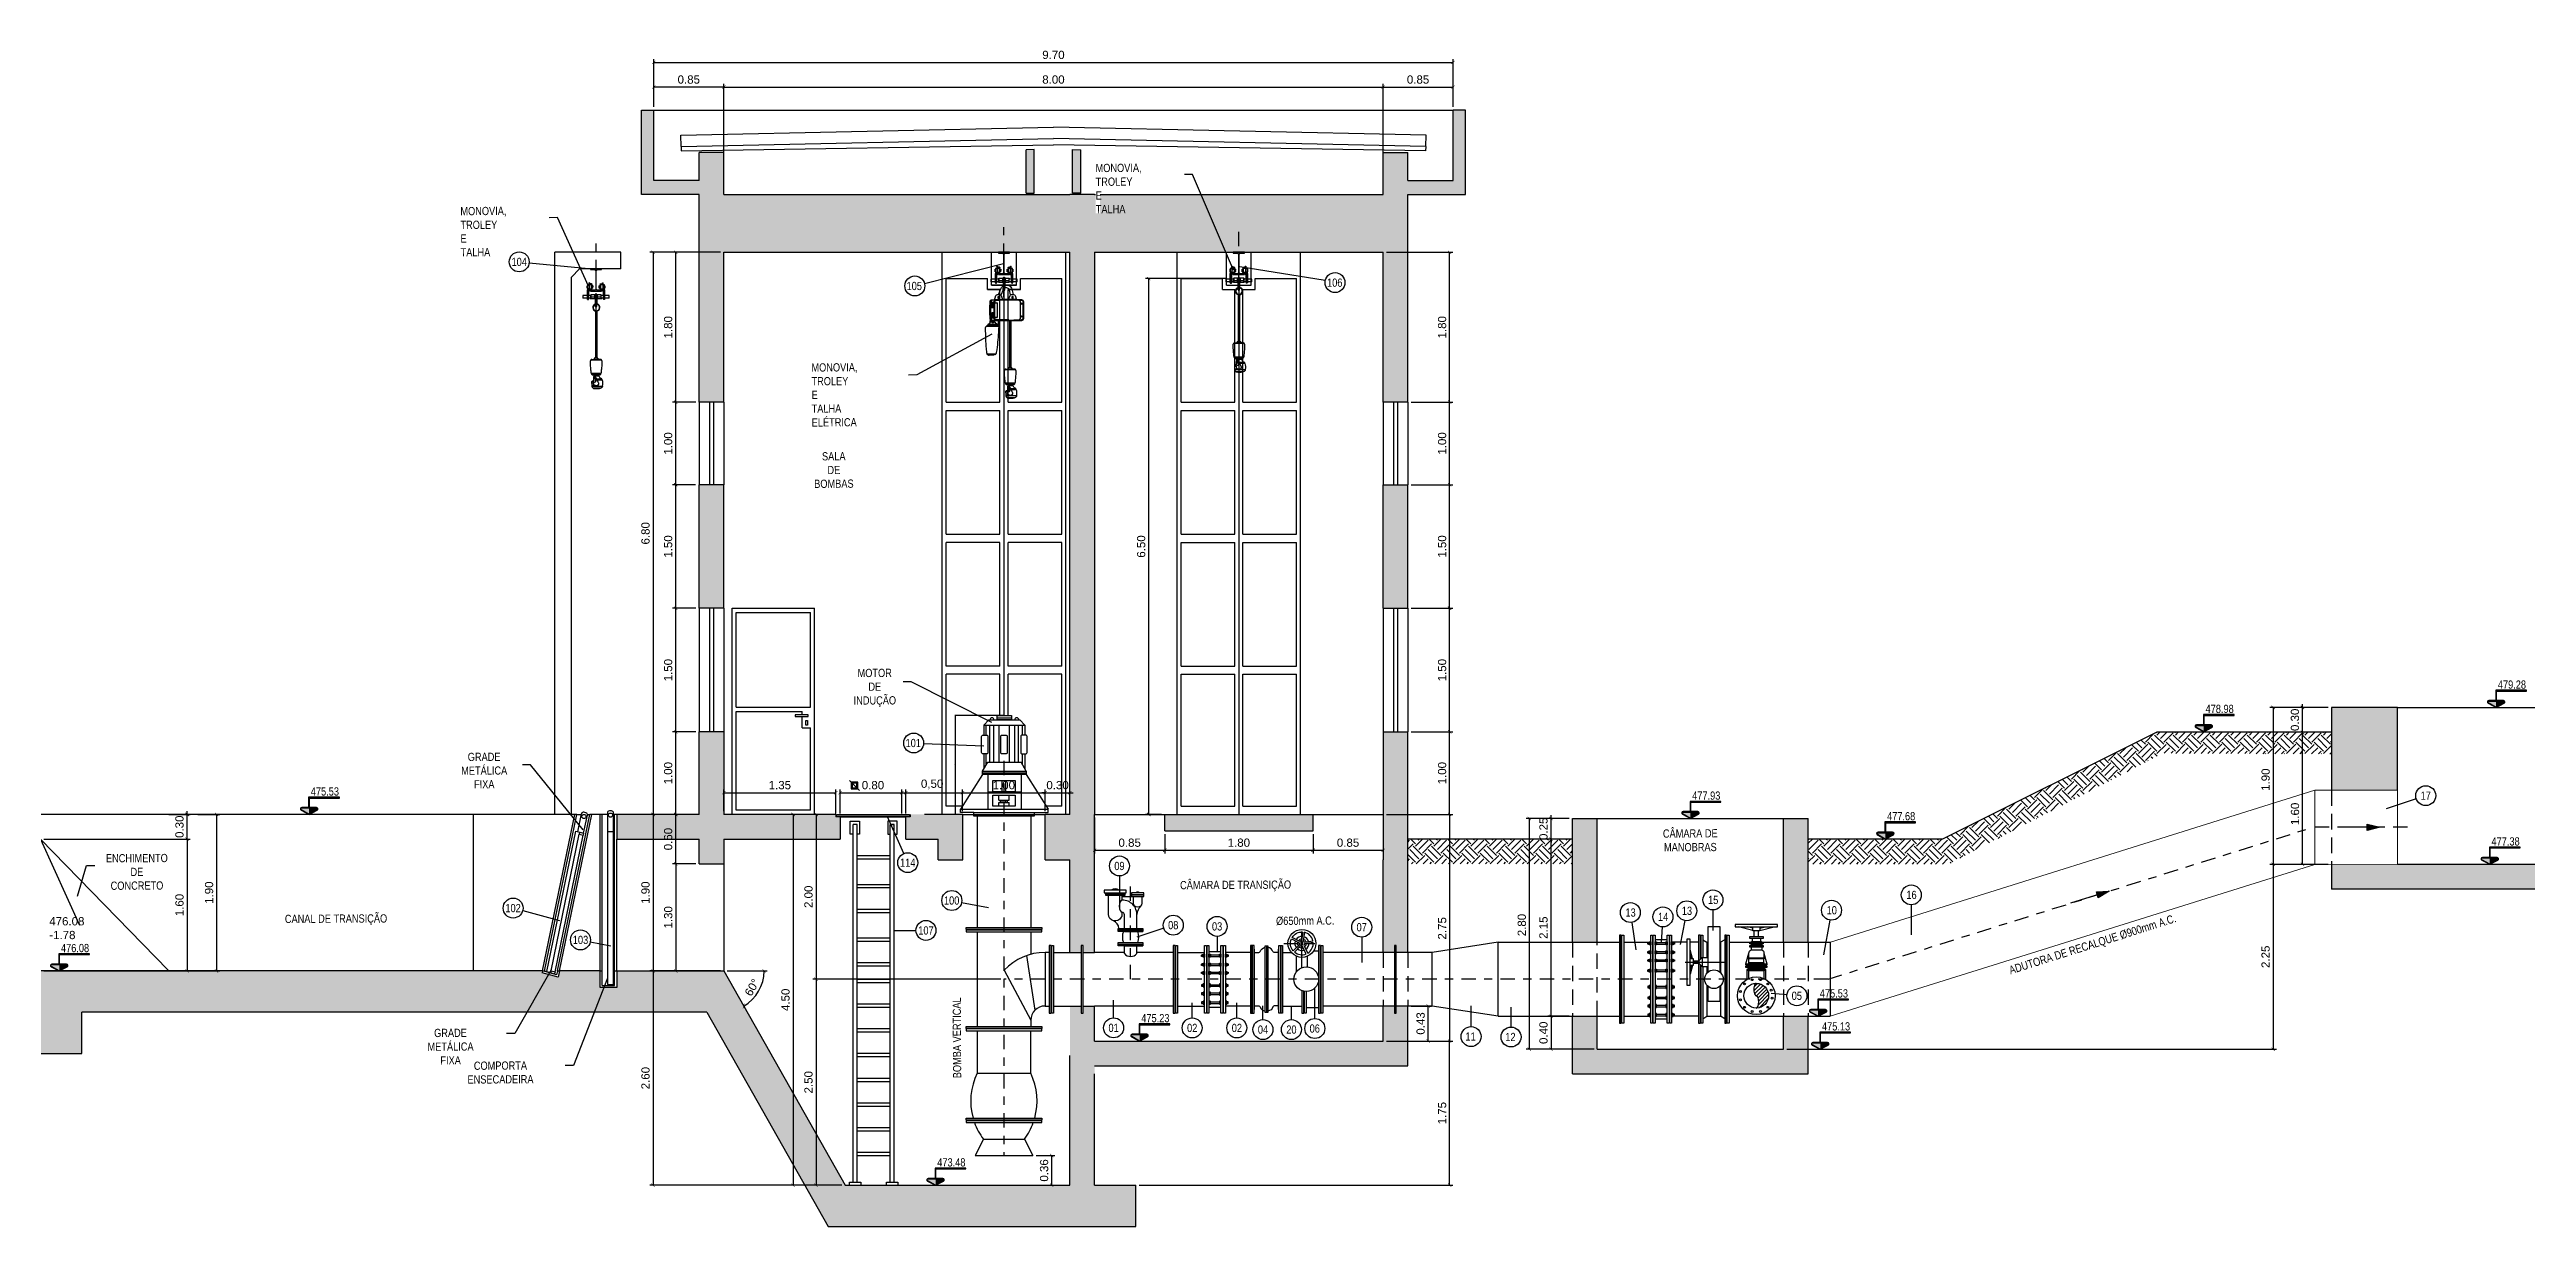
# Model space of a CAD drawing. Header units: feet. Extents: x 0 to 285374, y 0 to 9111566.
# Drawn here: x 285089.63 to 285119.68, y 9111347.06 to 9111361.34 of the extents above; entities that cross this region are included whole.
import ezdxf
from ezdxf import colors
from ezdxf.entities.mleader import LeaderData, LeaderLine
from ezdxf.enums import TextEntityAlignment as Align
from ezdxf.math import Vec2, Vec3

# ---------------------------------------------------------------- set-up
doc = ezdxf.new("R2010")
doc.units = ezdxf.units.FT
doc.header["$MEASUREMENT"] = 0
doc.linetypes.add('DASHDOT', pattern=[1, 0.5, -0.25, 0, -0.25])
doc.linetypes.add('HIDDEN', pattern=[0.375, 0.25, -0.125])
doc.layers.get('0').update_dxf_attribs({"linetype": 'CONTINUOUS'})
doc.layers.get('DEFPOINTS').update_dxf_attribs({"linetype": 'CONTINUOUS'})
for name, color, linetype in [('01', 1, 'CONTINUOUS'), ('02', 7, 'CONTINUOUS'), ('06', 6, 'CONTINUOUS'), ('A-NIVEIS', 1, 'CONTINUOUS'), ('A-TEXTO', 2, 'CONTINUOUS'), ('ARQ_SENTIDO', 1, 'CONTINUOUS'), ('EIXO', 1, 'DASHDOT'), ('H-SA-CONTORNO', 2, 'CONTINUOUS'), ('H-SA-DIM', 1, 'CONTINUOUS'), ('H-SA-ESTRUTURA (CORTE)', 5, 'CONTINUOUS'), ('H-SA-HTC CONCRETO', 253, 'CONTINUOUS'), ('H-SA-TEXTO', 2, 'CONTINUOUS'), ('H-SA-TUBOS', 3, 'CONTINUOUS'), ('INDIC', 2, 'CONTINUOUS'), ('Left View-EGC-Monovias', 1, 'CONTINUOUS'), ('Left View-H-SA-EQUIP', 1, 'CONTINUOUS'), ('R140', 5, 'CONTINUOUS')]:
    doc.layers.add(name, color=color, linetype=linetype)
doc.layers.add('P-PIPE', color=3, linetype='CONTINUOUS', lineweight=18)
doc.styles.add('EGC_Arial_2.0mm', font='arial.ttf', dxfattribs={"width": 0.8, "height": 2})
doc.styles.get("Standard").update_dxf_attribs({"font": 'arial.ttf'})
doc.dimstyles.new('Copy of EGC_2.0mm', dxfattribs={"dimtxt": 0.1, "dimasz": 0.04, "dimexe": 0.04, "dimexo": 0.04, "dimgap": 0.04, "dimtad": 1, "dimzin": 1, "dimdsep": 46, "dimtxsty": 'Standard', "dimblk": 'ARCHTICK', "dimcen": 0, "dimclrd": 1, "dimclre": 1, "dimclrt": 2, "dimazin": 0, "dimtfac": 1, "dimtix": 1, "dimtmove": 1, "dimatfit": 3, "dimldrblk": 'NONE', "dimfxl": 0.002, "dimtolj": 1, "dimtzin": 0, "dimlwd": -1, "dimarcsym": 0})

msp = doc.modelspace()

# ---------------------------------------------------------------- texts
at = {"layer": 'INDIC', "color": 2, "style": 'EGC_Arial_2.0mm', "width": 0.8}
for s, p in [('105', (285100.119, 9111358.473, 478.198)), ('106', (285105.222, 9111358.513, 478.198)), ('101', (285100.107, 9111352.928, 478.198)), ('114', (285100.04, 9111351.476, 478.198)), ('09', (285102.609, 9111351.436, 478.198)), ('100', (285100.573, 9111351.017, 478.198)), ('15', (285109.814, 9111351.024, 478.198)), ('16', (285112.221, 9111351.085, 478.198)), ('107', (285100.261, 9111350.654, 478.198)), ('08', (285103.262, 9111350.718, 478.198)), ('03', (285103.794, 9111350.703, 478.198)), ('07', (285105.549, 9111350.693, 478.198)), ('13', (285108.812, 9111350.871, 478.198)), ('14', (285109.207, 9111350.818, 478.198)), ('13', (285109.496, 9111350.892, 478.198)), ('10', (285111.253, 9111350.899, 478.198)), ('05', (285110.829, 9111349.861, 478.198)), ('01', (285102.538, 9111349.472, 478.198)), ('02', (285103.492, 9111349.471, 478.198)), ('02', (285104.034, 9111349.471, 478.198)), ('04', (285104.351, 9111349.451, 478.198)), ('20', (285104.696, 9111349.451, 478.198)), ('06', (285104.979, 9111349.464, 478.198)), ('11', (285106.87, 9111349.366, 478.198)), ('12', (285107.354, 9111349.361, 478.198))]:
    msp.add_text(s, height=0.1, dxfattribs=at).set_placement(p, align=Align.MIDDLE_CENTER)

# ---------------------------------------------------------------- blocks, each defined once
blk = doc.blocks.new('_ArchTick')
at = {"color": 0, "linetype": 'ByBlock', "const_width": 0.15}
blk.add_lwpolyline([(-0.5, -0.5), (0.5, 0.5)], dxfattribs=at)
blk = doc.blocks.new('*D1176')
at = {"layer": 'DEFPOINTS', "color": 0, "transparency": 16777216}
for p in [(285102.964, 9111358.562), (285103.94, 9111358.562), (285103.158, 9111352.062)]:
    blk.add_point(p, dxfattribs=at)
at = {"layer": 'H-SA-DIM', "color": 1, "lineweight": -2, "transparency": 16777216}
for p, q in [((285103.9, 9111358.562), (285102.924, 9111358.562)), ((285103.118, 9111352.062), (285102.924, 9111352.062))]:
    blk.add_line(p, q, dxfattribs=at)
at = {"layer": 'H-SA-DIM', "color": 1, "transparency": 16777216}
blk.add_line((285102.964, 9111352.062), (285102.964, 9111358.562), dxfattribs=at)
at = {"layer": 'H-SA-DIM', "color": 1, "transparency": 16777216, "xscale": 0.04, "yscale": 0.04, "zscale": 0.04}
for p, rotation in [((285102.964, 9111358.562), 90), ((285102.964, 9111352.062), 270)]:
    blk.add_blockref('_ArchTick', p, dxfattribs=dict(at, rotation=rotation))
at = {"layer": 'H-SA-DIM', "color": 2, "transparency": 16777216, "insert": (285102.873, 9111355.312), "char_height": 0.1, "attachment_point": 5, "rotation": 90}
blk.add_mtext('\\A1;6.50', dxfattribs=at)
blk = doc.blocks.new('_None')
blk = doc.blocks.new('*D1177')
at = {"layer": 'DEFPOINTS', "color": 0, "transparency": 16777216}
for p in [(285099.168, 9111352.062), (285098.927, 9111350.062), (285101.208, 9111350.062)]:
    blk.add_point(p, dxfattribs=at)
at = {"layer": 'H-SA-DIM', "color": 1, "lineweight": -2, "transparency": 16777216}
for p, q in [((285099.128, 9111352.062), (285098.887, 9111352.062)), ((285101.168, 9111350.062), (285098.887, 9111350.062))]:
    blk.add_line(p, q, dxfattribs=at)
at = {"layer": 'H-SA-DIM', "color": 1, "transparency": 16777216}
blk.add_line((285098.927, 9111352.062), (285098.927, 9111350.062), dxfattribs=at)
at = {"layer": 'H-SA-DIM', "color": 1, "transparency": 16777216, "xscale": 0.04, "yscale": 0.04, "zscale": 0.04}
for p, rotation in [((285098.927, 9111352.062), 90), ((285098.927, 9111350.062), 270)]:
    blk.add_blockref('_ArchTick', p, dxfattribs=dict(at, rotation=rotation))
at = {"layer": 'H-SA-DIM', "color": 2, "transparency": 16777216, "insert": (285098.836, 9111351.062), "char_height": 0.1, "attachment_point": 5, "rotation": 90}
blk.add_mtext('\\A1;2.00', dxfattribs=at)
blk = doc.blocks.new('*D1178')
at = {"layer": 'DEFPOINTS', "color": 0, "transparency": 16777216}
for p in [(285101.208, 9111350.062), (285098.927, 9111347.562), (285099.168, 9111347.562)]:
    blk.add_point(p, dxfattribs=at)
at = {"layer": 'H-SA-DIM', "color": 1, "lineweight": -2, "transparency": 16777216}
for p, q in [((285101.168, 9111350.062), (285098.887, 9111350.062)), ((285099.128, 9111347.562), (285098.887, 9111347.562))]:
    blk.add_line(p, q, dxfattribs=at)
at = {"layer": 'H-SA-DIM', "color": 1, "transparency": 16777216}
blk.add_line((285098.927, 9111350.062), (285098.927, 9111347.562), dxfattribs=at)
at = {"layer": 'H-SA-DIM', "color": 1, "transparency": 16777216, "xscale": 0.04, "yscale": 0.04, "zscale": 0.04}
for p, rotation in [((285098.927, 9111350.062), 90), ((285098.927, 9111347.562), 270)]:
    blk.add_blockref('_ArchTick', p, dxfattribs=dict(at, rotation=rotation))
at = {"layer": 'H-SA-DIM', "color": 2, "transparency": 16777216, "insert": (285098.836, 9111348.812), "char_height": 0.1, "attachment_point": 5, "rotation": 90}
blk.add_mtext('\\A1;2.50', dxfattribs=at)
blk = doc.blocks.new('*D1179')
at = {"layer": 'DEFPOINTS', "color": 0, "transparency": 16777216}
for p in [(285105.808, 9111360.886), (285097.808, 9111359.581), (285105.808, 9111359.581)]:
    blk.add_point(p, dxfattribs=at)
at = {"layer": 'H-SA-DIM', "color": 1, "lineweight": -2, "transparency": 16777216}
for p, q in [((285097.808, 9111359.621), (285097.808, 9111360.926)), ((285105.808, 9111359.621), (285105.808, 9111360.926))]:
    blk.add_line(p, q, dxfattribs=at)
at = {"layer": 'H-SA-DIM', "color": 1, "transparency": 16777216}
blk.add_line((285097.808, 9111360.886), (285105.808, 9111360.886), dxfattribs=at)
at = {"layer": 'H-SA-DIM', "color": 1, "transparency": 16777216, "xscale": 0.04, "yscale": 0.04, "zscale": 0.04, "rotation": 180}
blk.add_blockref('_ArchTick', (285097.808, 9111360.886), dxfattribs=at)
at = {"layer": 'H-SA-DIM', "color": 1, "transparency": 16777216, "xscale": 0.04, "yscale": 0.04, "zscale": 0.04}
blk.add_blockref('_ArchTick', (285105.808, 9111360.886), dxfattribs=at)
at = {"layer": 'H-SA-DIM', "color": 2, "transparency": 16777216, "insert": (285101.808, 9111360.977), "char_height": 0.1, "attachment_point": 5}
blk.add_mtext('\\A1;8.00', dxfattribs=at)
blk = doc.blocks.new('*D1180')
at = {"layer": 'DEFPOINTS', "color": 0, "transparency": 16777216}
for p in [(285106.658, 9111361.185), (285096.958, 9111360.606), (285106.658, 9111360.606)]:
    blk.add_point(p, dxfattribs=at)
at = {"layer": 'H-SA-DIM', "color": 1, "lineweight": -2, "transparency": 16777216}
for p, q in [((285096.958, 9111360.646), (285096.958, 9111361.225)), ((285106.658, 9111360.646), (285106.658, 9111361.225))]:
    blk.add_line(p, q, dxfattribs=at)
at = {"layer": 'H-SA-DIM', "color": 1, "transparency": 16777216}
blk.add_line((285096.958, 9111361.185), (285106.658, 9111361.185), dxfattribs=at)
at = {"layer": 'H-SA-DIM', "color": 1, "transparency": 16777216, "xscale": 0.04, "yscale": 0.04, "zscale": 0.04, "rotation": 180}
blk.add_blockref('_ArchTick', (285096.958, 9111361.185), dxfattribs=at)
at = {"layer": 'H-SA-DIM', "color": 1, "transparency": 16777216, "xscale": 0.04, "yscale": 0.04, "zscale": 0.04}
blk.add_blockref('_ArchTick', (285106.658, 9111361.185), dxfattribs=at)
at = {"layer": 'H-SA-DIM', "color": 2, "transparency": 16777216, "insert": (285101.808, 9111361.276), "char_height": 0.1, "attachment_point": 5}
blk.add_mtext('\\A1;9.70', dxfattribs=at)
blk = doc.blocks.new('EGC-SETA SENTIDO DA TUBULAÇÃO')
h = blk.add_hatch(color=256)
h.dxf.hatch_style = 1
h.paths.add_polyline_path([(-3, 0.75), (0, 0), (-3, -0.75)])
blk.add_line((0, 0), (-9.84, 0))
blk.add_lwpolyline([(-3, 0.75), (0, 0), (-3, -0.75), (-3, 0.75)])
blk = doc.blocks.new('*U1202')
at = {"true_color": 0xffffff}
h = blk.add_hatch(color=7, dxfattribs=at)
h.dxf.hatch_style = 1
edge = h.paths.add_edge_path()
edge.add_line((-0.1, 1.66), (-1.77, 1.66))
edge.add_arc((-1.77, 1.31), 0.35, 90, 240)
edge.add_line((-1.95, 1.01), (0, 0))
edge.add_line((0, 0), (1.95, 1.01))
edge.add_arc((1.77, 1.31), 0.35, 300, 450)
edge.add_line((1.77, 1.66), (0.1, 1.66))
edge.add_line((0.1, 1.66), (0.1, 3.96))
edge.add_line((0.1, 3.96), (7.36, 3.96))
edge.add_line((7.36, 3.96), (7.36, 4.16))
edge.add_line((7.36, 4.16), (-0.1, 4.16))
edge.add_line((-0.1, 4.16), (-0.1, 1.66))
at = {"color": 7, "true_color": 0xffffff}
blk.add_lwpolyline([(-0.1, 1.66), (-1.77, 1.66, 0.767327), (-1.95, 1.01), (0, 0), (1.95, 1.01, 0.767327), (1.77, 1.66), (0.1, 1.66), (0.1, 3.96), (7.36, 3.96), (7.36, 4.16), (-0.1, 4.16)], format="xyb", close=True, dxfattribs=at)
blk.add_lwpolyline([(0, 0), (-1.9, 1.1, -0.767327), (-1.77, 1.56), (1.77, 1.56, -0.767327), (1.9, 1.1)], format="xyb", close=True)
blk.add_lwpolyline([(0, 1.56), (0, 4.06), (7.36, 4.06)])
for points in [[(0, 1.56), (0, 0), (0.93, 1.56), (1.06, 0.61)], [(0.93, 1.56), (1.06, 0.61), (1.86, 1.55), (1.9, 1.1)], [(1.86, 1.55), (1.9, 1.1), (1.99, 1.44), (2, 1.2)]]:
    blk.add_solid(points)
at = {"layer": 'A-TEXTO', "style": 'EGC_Arial_2.0mm', "width": 0.8}
blk.add_attdef('COTA', text='', height=2, dxfattribs=at).set_placement((7.26, 4.56), align=Align.RIGHT)
blk = doc.blocks.new('*U1203')
at = {"true_color": 0xffffff}
h = blk.add_hatch(color=7, dxfattribs=at)
h.dxf.hatch_style = 1
edge = h.paths.add_edge_path()
edge.add_line((-0.1, 1.66), (-1.77, 1.66))
edge.add_arc((-1.77, 1.31), 0.35, 90, 240)
edge.add_line((-1.95, 1.01), (0, 0))
edge.add_line((0, 0), (1.95, 1.01))
edge.add_arc((1.77, 1.31), 0.35, 300, 450)
edge.add_line((1.77, 1.66), (0.1, 1.66))
edge.add_line((0.1, 1.66), (0.1, 3.96))
edge.add_line((0.1, 3.96), (7.36, 3.96))
edge.add_line((7.36, 3.96), (7.36, 4.16))
edge.add_line((7.36, 4.16), (-0.1, 4.16))
edge.add_line((-0.1, 4.16), (-0.1, 1.66))
at = {"color": 7, "true_color": 0xffffff}
blk.add_lwpolyline([(-0.1, 1.66), (-1.77, 1.66, 0.767327), (-1.95, 1.01), (0, 0), (1.95, 1.01, 0.767327), (1.77, 1.66), (0.1, 1.66), (0.1, 3.96), (7.36, 3.96), (7.36, 4.16), (-0.1, 4.16)], format="xyb", close=True, dxfattribs=at)
blk.add_lwpolyline([(0, 0), (-1.9, 1.1, -0.767327), (-1.77, 1.56), (1.77, 1.56, -0.767327), (1.9, 1.1)], format="xyb", close=True)
blk.add_lwpolyline([(0, 1.56), (0, 4.06), (7.36, 4.06)])
for points in [[(0, 1.56), (0, 0), (0.93, 1.56), (1.06, 0.61)], [(0.93, 1.56), (1.06, 0.61), (1.86, 1.55), (1.9, 1.1)], [(1.86, 1.55), (1.9, 1.1), (1.99, 1.44), (2, 1.2)]]:
    blk.add_solid(points)
at = {"layer": 'A-TEXTO', "style": 'EGC_Arial_2.0mm', "width": 0.8}
blk.add_attdef('COTA', text='', height=2, dxfattribs=at).set_placement((7.26, 4.56), align=Align.RIGHT)
blk = doc.blocks.new('*D1187')
at = {"layer": 'DEFPOINTS', "color": 0, "transparency": 16777216}
for p in [(285097.508, 9111351.462), (285097.225, 9111350.162), (285097.508, 9111350.162)]:
    blk.add_point(p, dxfattribs=at)
at = {"layer": 'H-SA-DIM', "color": 1, "lineweight": -2, "transparency": 16777216}
for p, q in [((285097.468, 9111351.462), (285097.185, 9111351.462)), ((285097.468, 9111350.162), (285097.185, 9111350.162))]:
    blk.add_line(p, q, dxfattribs=at)
at = {"layer": 'H-SA-DIM', "color": 1, "transparency": 16777216}
blk.add_line((285097.225, 9111351.462), (285097.225, 9111350.162), dxfattribs=at)
at = {"layer": 'H-SA-DIM', "color": 1, "transparency": 16777216, "xscale": 0.04, "yscale": 0.04, "zscale": 0.04}
for p, rotation in [((285097.225, 9111351.462), 90), ((285097.225, 9111350.162), 270)]:
    blk.add_blockref('_ArchTick', p, dxfattribs=dict(at, rotation=rotation))
at = {"layer": 'H-SA-DIM', "color": 2, "transparency": 16777216, "insert": (285097.134, 9111350.812), "char_height": 0.1, "attachment_point": 5, "rotation": 90}
blk.add_mtext('\\A1;1.30', dxfattribs=at)
blk = doc.blocks.new('*D1188')
at = {"layer": 'DEFPOINTS', "color": 0, "transparency": 16777216}
for p in [(285097.224, 9111352.062), (285097.506, 9111352.062), (285097.508, 9111351.462)]:
    blk.add_point(p, dxfattribs=at)
at = {"layer": 'H-SA-DIM', "color": 1, "lineweight": -2, "transparency": 16777216}
for p, q in [((285097.466, 9111352.062), (285097.184, 9111352.062)), ((285097.468, 9111351.462), (285097.184, 9111351.462))]:
    blk.add_line(p, q, dxfattribs=at)
at = {"layer": 'H-SA-DIM', "color": 1, "transparency": 16777216}
blk.add_line((285097.224, 9111351.462), (285097.224, 9111352.062), dxfattribs=at)
at = {"layer": 'H-SA-DIM', "color": 1, "transparency": 16777216, "xscale": 0.04, "yscale": 0.04, "zscale": 0.04}
for p, rotation in [((285097.224, 9111352.062), 90), ((285097.224, 9111351.462), 270)]:
    blk.add_blockref('_ArchTick', p, dxfattribs=dict(at, rotation=rotation))
at = {"layer": 'H-SA-DIM', "color": 2, "transparency": 16777216, "insert": (285097.133, 9111351.762), "char_height": 0.1, "attachment_point": 5, "rotation": 90}
blk.add_mtext('\\A1;0.60', dxfattribs=at)
blk = doc.blocks.new('*D1189')
at = {"layer": 'DEFPOINTS', "color": 0, "transparency": 16777216}
for p in [(285097.224, 9111353.062), (285097.508, 9111353.062), (285097.508, 9111352.062)]:
    blk.add_point(p, dxfattribs=at)
at = {"layer": 'H-SA-DIM', "color": 1, "lineweight": -2, "transparency": 16777216}
for p, q in [((285097.468, 9111353.062), (285097.184, 9111353.062)), ((285097.468, 9111352.062), (285097.184, 9111352.062))]:
    blk.add_line(p, q, dxfattribs=at)
at = {"layer": 'H-SA-DIM', "color": 1, "transparency": 16777216}
blk.add_line((285097.224, 9111352.062), (285097.224, 9111353.062), dxfattribs=at)
at = {"layer": 'H-SA-DIM', "color": 1, "transparency": 16777216, "xscale": 0.04, "yscale": 0.04, "zscale": 0.04}
for p, rotation in [((285097.224, 9111353.062), 90), ((285097.224, 9111352.062), 270)]:
    blk.add_blockref('_ArchTick', p, dxfattribs=dict(at, rotation=rotation))
at = {"layer": 'H-SA-DIM', "color": 2, "transparency": 16777216, "insert": (285097.133, 9111352.562), "char_height": 0.1, "attachment_point": 5, "rotation": 90}
blk.add_mtext('\\A1;1.00', dxfattribs=at)
blk = doc.blocks.new('*D1190')
at = {"layer": 'DEFPOINTS', "color": 0, "transparency": 16777216}
for p in [(285097.224, 9111354.562), (285097.508, 9111354.562), (285097.508, 9111353.062)]:
    blk.add_point(p, dxfattribs=at)
at = {"layer": 'H-SA-DIM', "color": 1, "lineweight": -2, "transparency": 16777216}
for p, q in [((285097.468, 9111354.562), (285097.184, 9111354.562)), ((285097.468, 9111353.062), (285097.184, 9111353.062))]:
    blk.add_line(p, q, dxfattribs=at)
at = {"layer": 'H-SA-DIM', "color": 1, "transparency": 16777216}
blk.add_line((285097.224, 9111353.062), (285097.224, 9111354.562), dxfattribs=at)
at = {"layer": 'H-SA-DIM', "color": 1, "transparency": 16777216, "xscale": 0.04, "yscale": 0.04, "zscale": 0.04}
for p, rotation in [((285097.224, 9111354.562), 90), ((285097.224, 9111353.062), 270)]:
    blk.add_blockref('_ArchTick', p, dxfattribs=dict(at, rotation=rotation))
at = {"layer": 'H-SA-DIM', "color": 2, "transparency": 16777216, "insert": (285097.133, 9111353.812), "char_height": 0.1, "attachment_point": 5, "rotation": 90}
blk.add_mtext('\\A1;1.50', dxfattribs=at)
blk = doc.blocks.new('*D1191')
at = {"layer": 'DEFPOINTS', "color": 0, "transparency": 16777216}
for p in [(285097.224, 9111356.062), (285097.506, 9111356.062), (285097.508, 9111354.562)]:
    blk.add_point(p, dxfattribs=at)
at = {"layer": 'H-SA-DIM', "color": 1, "lineweight": -2, "transparency": 16777216}
for p, q in [((285097.466, 9111356.062), (285097.184, 9111356.062)), ((285097.468, 9111354.562), (285097.184, 9111354.562))]:
    blk.add_line(p, q, dxfattribs=at)
at = {"layer": 'H-SA-DIM', "color": 1, "transparency": 16777216}
blk.add_line((285097.224, 9111354.562), (285097.224, 9111356.062), dxfattribs=at)
at = {"layer": 'H-SA-DIM', "color": 1, "transparency": 16777216, "xscale": 0.04, "yscale": 0.04, "zscale": 0.04}
for p, rotation in [((285097.224, 9111356.062), 90), ((285097.224, 9111354.562), 270)]:
    blk.add_blockref('_ArchTick', p, dxfattribs=dict(at, rotation=rotation))
at = {"layer": 'H-SA-DIM', "color": 2, "transparency": 16777216, "insert": (285097.133, 9111355.312), "char_height": 0.1, "attachment_point": 5, "rotation": 90}
blk.add_mtext('\\A1;1.50', dxfattribs=at)
blk = doc.blocks.new('*D1192')
at = {"layer": 'DEFPOINTS', "color": 0, "transparency": 16777216}
for p in [(285097.224, 9111357.062), (285097.508, 9111357.062), (285097.506, 9111356.062)]:
    blk.add_point(p, dxfattribs=at)
at = {"layer": 'H-SA-DIM', "color": 1, "lineweight": -2, "transparency": 16777216}
for p, q in [((285097.468, 9111357.062), (285097.184, 9111357.062)), ((285097.466, 9111356.062), (285097.184, 9111356.062))]:
    blk.add_line(p, q, dxfattribs=at)
at = {"layer": 'H-SA-DIM', "color": 1, "transparency": 16777216}
blk.add_line((285097.224, 9111356.062), (285097.224, 9111357.062), dxfattribs=at)
at = {"layer": 'H-SA-DIM', "color": 1, "transparency": 16777216, "xscale": 0.04, "yscale": 0.04, "zscale": 0.04}
for p, rotation in [((285097.224, 9111357.062), 90), ((285097.224, 9111356.062), 270)]:
    blk.add_blockref('_ArchTick', p, dxfattribs=dict(at, rotation=rotation))
at = {"layer": 'H-SA-DIM', "color": 2, "transparency": 16777216, "insert": (285097.133, 9111356.562), "char_height": 0.1, "attachment_point": 5, "rotation": 90}
blk.add_mtext('\\A1;1.00', dxfattribs=at)
blk = doc.blocks.new('*D1193')
at = {"layer": 'DEFPOINTS', "color": 0, "transparency": 16777216}
for p in [(285097.224, 9111358.881), (285097.808, 9111358.881), (285097.508, 9111357.062)]:
    blk.add_point(p, dxfattribs=at)
at = {"layer": 'H-SA-DIM', "color": 1, "lineweight": -2, "transparency": 16777216}
for p, q in [((285097.768, 9111358.881), (285097.184, 9111358.881)), ((285097.468, 9111357.062), (285097.184, 9111357.062))]:
    blk.add_line(p, q, dxfattribs=at)
at = {"layer": 'H-SA-DIM', "color": 1, "transparency": 16777216}
blk.add_line((285097.224, 9111357.062), (285097.224, 9111358.881), dxfattribs=at)
at = {"layer": 'H-SA-DIM', "color": 1, "transparency": 16777216, "xscale": 0.04, "yscale": 0.04, "zscale": 0.04}
for p, rotation in [((285097.224, 9111358.881), 90), ((285097.224, 9111357.062), 270)]:
    blk.add_blockref('_ArchTick', p, dxfattribs=dict(at, rotation=rotation))
at = {"layer": 'H-SA-DIM', "color": 2, "transparency": 16777216, "insert": (285097.133, 9111357.972), "char_height": 0.1, "attachment_point": 5, "rotation": 90}
blk.add_mtext('\\A1;1.80', dxfattribs=at)
blk = doc.blocks.new('*D1194')
at = {"layer": 'DEFPOINTS', "color": 0, "transparency": 16777216}
for p in [(285097.808, 9111358.881), (285096.949, 9111352.062), (285097.508, 9111352.062)]:
    blk.add_point(p, dxfattribs=at)
at = {"layer": 'H-SA-DIM', "color": 1, "lineweight": -2, "transparency": 16777216}
for p, q in [((285097.768, 9111358.881), (285096.909, 9111358.881)), ((285097.468, 9111352.062), (285096.909, 9111352.062))]:
    blk.add_line(p, q, dxfattribs=at)
at = {"layer": 'H-SA-DIM', "color": 1, "transparency": 16777216}
blk.add_line((285096.949, 9111358.881), (285096.949, 9111352.062), dxfattribs=at)
at = {"layer": 'H-SA-DIM', "color": 1, "transparency": 16777216, "xscale": 0.04, "yscale": 0.04, "zscale": 0.04}
for p, rotation in [((285096.949, 9111358.881), 90), ((285096.949, 9111352.062), 270)]:
    blk.add_blockref('_ArchTick', p, dxfattribs=dict(at, rotation=rotation))
at = {"layer": 'H-SA-DIM', "color": 2, "transparency": 16777216, "insert": (285096.858, 9111355.472), "char_height": 0.1, "attachment_point": 5, "rotation": 90}
blk.add_mtext('\\A1;6.80', dxfattribs=at)
blk = doc.blocks.new('*D1195')
at = {"layer": 'DEFPOINTS', "color": 0, "transparency": 16777216}
for p in [(285097.508, 9111352.062), (285096.949, 9111350.162), (285097.808, 9111350.162)]:
    blk.add_point(p, dxfattribs=at)
at = {"layer": 'H-SA-DIM', "color": 1, "lineweight": -2, "transparency": 16777216}
for p, q in [((285097.468, 9111352.062), (285096.909, 9111352.062)), ((285097.768, 9111350.162), (285096.909, 9111350.162))]:
    blk.add_line(p, q, dxfattribs=at)
at = {"layer": 'H-SA-DIM', "color": 1, "transparency": 16777216}
blk.add_line((285096.949, 9111352.062), (285096.949, 9111350.162), dxfattribs=at)
at = {"layer": 'H-SA-DIM', "color": 1, "transparency": 16777216, "xscale": 0.04, "yscale": 0.04, "zscale": 0.04}
for p, rotation in [((285096.949, 9111352.062), 90), ((285096.949, 9111350.162), 270)]:
    blk.add_blockref('_ArchTick', p, dxfattribs=dict(at, rotation=rotation))
at = {"layer": 'H-SA-DIM', "color": 2, "transparency": 16777216, "insert": (285096.858, 9111351.112), "char_height": 0.1, "attachment_point": 5, "rotation": 90}
blk.add_mtext('\\A1;1.90', dxfattribs=at)
blk = doc.blocks.new('*D1196')
at = {"layer": 'DEFPOINTS', "color": 0, "transparency": 16777216}
for p in [(285101.558, 9111347.922), (285101.558, 9111347.562), (285101.786, 9111347.562)]:
    blk.add_point(p, dxfattribs=at)
at = {"layer": 'H-SA-DIM', "color": 1, "lineweight": -2, "transparency": 16777216}
for p, q in [((285101.598, 9111347.922), (285101.826, 9111347.922)), ((285101.598, 9111347.562), (285101.826, 9111347.562))]:
    blk.add_line(p, q, dxfattribs=at)
at = {"layer": 'H-SA-DIM', "color": 1, "transparency": 16777216}
blk.add_line((285101.786, 9111347.922), (285101.786, 9111347.562), dxfattribs=at)
at = {"layer": 'H-SA-DIM', "color": 1, "transparency": 16777216, "xscale": 0.04, "yscale": 0.04, "zscale": 0.04}
for p, rotation in [((285101.786, 9111347.922), 90), ((285101.786, 9111347.562), 270)]:
    blk.add_blockref('_ArchTick', p, dxfattribs=dict(at, rotation=rotation))
at = {"layer": 'H-SA-DIM', "color": 2, "transparency": 16777216, "insert": (285101.695, 9111347.742), "char_height": 0.1, "attachment_point": 5, "rotation": 90}
blk.add_mtext('\\A1;0.36', dxfattribs=at)
blk = doc.blocks.new('*D1198')
at = {"layer": 'DEFPOINTS', "color": 0, "transparency": 16777216}
for p in [(285099.168, 9111352.062), (285098.648, 9111347.562), (285099.281, 9111347.562)]:
    blk.add_point(p, dxfattribs=at)
at = {"layer": 'H-SA-DIM', "color": 1, "lineweight": -2, "transparency": 16777216}
for p, q in [((285099.128, 9111352.062), (285098.608, 9111352.062)), ((285099.241, 9111347.562), (285098.608, 9111347.562))]:
    blk.add_line(p, q, dxfattribs=at)
at = {"layer": 'H-SA-DIM', "color": 1, "transparency": 16777216}
blk.add_line((285098.648, 9111352.062), (285098.648, 9111347.562), dxfattribs=at)
at = {"layer": 'H-SA-DIM', "color": 1, "transparency": 16777216, "xscale": 0.04, "yscale": 0.04, "zscale": 0.04}
for p, rotation in [((285098.648, 9111352.062), 90), ((285098.648, 9111347.562), 270)]:
    blk.add_blockref('_ArchTick', p, dxfattribs=dict(at, rotation=rotation))
at = {"layer": 'H-SA-DIM', "color": 2, "transparency": 16777216, "insert": (285098.557, 9111349.812), "char_height": 0.1, "attachment_point": 5, "rotation": 90}
blk.add_mtext('\\A1;4.50', dxfattribs=at)
blk = doc.blocks.new('*D1199')
at = {"layer": 'DEFPOINTS', "color": 0, "transparency": 16777216}
for p in [(285105.808, 9111352.062), (285105.808, 9111349.312), (285106.616, 9111349.312)]:
    blk.add_point(p, dxfattribs=at)
at = {"layer": 'H-SA-DIM', "color": 1, "lineweight": -2, "transparency": 16777216}
for p, q in [((285105.848, 9111352.062), (285106.656, 9111352.062)), ((285105.848, 9111349.312), (285106.656, 9111349.312))]:
    blk.add_line(p, q, dxfattribs=at)
at = {"layer": 'H-SA-DIM', "color": 1, "transparency": 16777216}
blk.add_line((285106.616, 9111352.062), (285106.616, 9111349.312), dxfattribs=at)
at = {"layer": 'H-SA-DIM', "color": 1, "transparency": 16777216, "xscale": 0.04, "yscale": 0.04, "zscale": 0.04}
for p, rotation in [((285106.616, 9111352.062), 90), ((285106.616, 9111349.312), 270)]:
    blk.add_blockref('_ArchTick', p, dxfattribs=dict(at, rotation=rotation))
at = {"layer": 'H-SA-DIM', "color": 2, "transparency": 16777216, "insert": (285106.525, 9111350.679), "char_height": 0.1, "attachment_point": 5, "rotation": 90}
blk.add_mtext('\\A1;2.75', dxfattribs=at)
blk = doc.blocks.new('*D1200')
at = {"layer": 'DEFPOINTS', "color": 0, "transparency": 16777216}
for p in [(285108.108, 9111352.012), (285107.583, 9111349.212), (285108.408, 9111349.212)]:
    blk.add_point(p, dxfattribs=at)
at = {"layer": 'H-SA-DIM', "color": 1, "lineweight": -2, "transparency": 16777216}
for p, q in [((285108.068, 9111352.012), (285107.543, 9111352.012)), ((285108.368, 9111349.212), (285107.543, 9111349.212))]:
    blk.add_line(p, q, dxfattribs=at)
at = {"layer": 'H-SA-DIM', "color": 1, "transparency": 16777216}
blk.add_line((285107.583, 9111352.012), (285107.583, 9111349.212), dxfattribs=at)
at = {"layer": 'H-SA-DIM', "color": 1, "transparency": 16777216, "xscale": 0.04, "yscale": 0.04, "zscale": 0.04}
for p, rotation in [((285107.583, 9111352.012), 90), ((285107.583, 9111349.212), 270)]:
    blk.add_blockref('_ArchTick', p, dxfattribs=dict(at, rotation=rotation))
at = {"layer": 'H-SA-DIM', "color": 2, "transparency": 16777216, "insert": (285107.492, 9111350.719), "char_height": 0.1, "attachment_point": 5, "rotation": 90}
blk.add_mtext('\\A1;2.80', dxfattribs=at)
blk = doc.blocks.new('*D1205')
at = {"layer": 'DEFPOINTS', "color": 0, "transparency": 16777216}
for p in [(285099.168, 9111352.325), (285097.808, 9111352.062), (285099.168, 9111352.032)]:
    blk.add_point(p, dxfattribs=at)
at = {"layer": 'H-SA-DIM', "color": 1, "lineweight": -2, "transparency": 16777216}
for p, q in [((285097.808, 9111352.102), (285097.808, 9111352.365)), ((285099.168, 9111352.072), (285099.168, 9111352.365))]:
    blk.add_line(p, q, dxfattribs=at)
at = {"layer": 'H-SA-DIM', "color": 1, "transparency": 16777216}
blk.add_line((285097.808, 9111352.325), (285099.168, 9111352.325), dxfattribs=at)
at = {"layer": 'H-SA-DIM', "color": 1, "transparency": 16777216, "xscale": 0.04, "yscale": 0.04, "zscale": 0.04, "rotation": 180}
blk.add_blockref('_ArchTick', (285097.808, 9111352.325), dxfattribs=at)
at = {"layer": 'H-SA-DIM', "color": 1, "transparency": 16777216, "xscale": 0.04, "yscale": 0.04, "zscale": 0.04}
blk.add_blockref('_ArchTick', (285099.168, 9111352.325), dxfattribs=at)
at = {"layer": 'H-SA-DIM', "color": 2, "transparency": 16777216, "insert": (285098.488, 9111352.416), "char_height": 0.1, "attachment_point": 5}
blk.add_mtext('\\A1;1.35', dxfattribs=at)
blk = doc.blocks.new('*D1206')
at = {"layer": 'DEFPOINTS', "color": 0, "transparency": 16777216}
for p in [(285100.018, 9111352.325), (285099.218, 9111352.032), (285100.018, 9111352.032)]:
    blk.add_point(p, dxfattribs=at)
at = {"layer": 'H-SA-DIM', "color": 1, "lineweight": -2, "transparency": 16777216}
for p, q in [((285099.218, 9111352.072), (285099.218, 9111352.365)), ((285100.018, 9111352.072), (285100.018, 9111352.365))]:
    blk.add_line(p, q, dxfattribs=at)
at = {"layer": 'H-SA-DIM', "color": 1, "transparency": 16777216}
blk.add_line((285099.218, 9111352.325), (285100.018, 9111352.325), dxfattribs=at)
at = {"layer": 'H-SA-DIM', "color": 1, "transparency": 16777216, "xscale": 0.04, "yscale": 0.04, "zscale": 0.04, "rotation": 180}
blk.add_blockref('_ArchTick', (285099.218, 9111352.325), dxfattribs=at)
at = {"layer": 'H-SA-DIM', "color": 1, "transparency": 16777216, "xscale": 0.04, "yscale": 0.04, "zscale": 0.04}
blk.add_blockref('_ArchTick', (285100.018, 9111352.325), dxfattribs=at)
at = {"layer": 'H-SA-DIM', "color": 2, "transparency": 16777216, "insert": (285099.618, 9111352.416), "char_height": 0.1, "attachment_point": 5}
blk.add_mtext('\\A1;0.80', dxfattribs=at)
blk = doc.blocks.new('*D1207')
at = {"layer": 'DEFPOINTS', "color": 0, "transparency": 16777216}
for p in [(285100.704, 9111352.325), (285099.968, 9111352.032), (285100.704, 9111352.062)]:
    blk.add_point(p, dxfattribs=at)
at = {"layer": 'H-SA-DIM', "color": 1, "lineweight": -2, "transparency": 16777216}
for p, q in [((285099.968, 9111352.072), (285099.968, 9111352.365)), ((285100.704, 9111352.102), (285100.704, 9111352.365))]:
    blk.add_line(p, q, dxfattribs=at)
at = {"layer": 'H-SA-DIM', "color": 1, "transparency": 16777216}
blk.add_line((285099.968, 9111352.325), (285100.704, 9111352.325), dxfattribs=at)
at = {"layer": 'H-SA-DIM', "color": 1, "transparency": 16777216, "xscale": 0.04, "yscale": 0.04, "zscale": 0.04, "rotation": 180}
blk.add_blockref('_ArchTick', (285099.968, 9111352.325), dxfattribs=at)
at = {"layer": 'H-SA-DIM', "color": 1, "transparency": 16777216, "xscale": 0.04, "yscale": 0.04, "zscale": 0.04}
blk.add_blockref('_ArchTick', (285100.704, 9111352.325), dxfattribs=at)
at = {"layer": 'H-SA-DIM', "color": 2, "transparency": 16777216, "insert": (285100.336, 9111352.425), "char_height": 0.1, "attachment_point": 5}
blk.add_mtext('\\A1;0,50', dxfattribs=at)
blk = doc.blocks.new('*D1208')
at = {"layer": 'DEFPOINTS', "color": 0, "transparency": 16777216}
for p in [(285101.708, 9111352.325), (285100.704, 9111352.062), (285101.708, 9111352.062)]:
    blk.add_point(p, dxfattribs=at)
at = {"layer": 'H-SA-DIM', "color": 1, "lineweight": -2, "transparency": 16777216}
for p, q in [((285100.704, 9111352.102), (285100.704, 9111352.365)), ((285101.708, 9111352.102), (285101.708, 9111352.365))]:
    blk.add_line(p, q, dxfattribs=at)
at = {"layer": 'H-SA-DIM', "color": 1, "transparency": 16777216}
blk.add_line((285100.704, 9111352.325), (285101.708, 9111352.325), dxfattribs=at)
at = {"layer": 'H-SA-DIM', "color": 1, "transparency": 16777216, "xscale": 0.04, "yscale": 0.04, "zscale": 0.04, "rotation": 180}
blk.add_blockref('_ArchTick', (285100.704, 9111352.325), dxfattribs=at)
at = {"layer": 'H-SA-DIM', "color": 1, "transparency": 16777216, "xscale": 0.04, "yscale": 0.04, "zscale": 0.04}
blk.add_blockref('_ArchTick', (285101.708, 9111352.325), dxfattribs=at)
at = {"layer": 'H-SA-DIM', "color": 2, "transparency": 16777216, "insert": (285101.206, 9111352.416), "char_height": 0.1, "attachment_point": 5}
blk.add_mtext('\\A1;1.00', dxfattribs=at)
blk = doc.blocks.new('*D1209')
at = {"layer": 'DEFPOINTS', "color": 0, "transparency": 16777216}
for p in [(285102.008, 9111352.325), (285101.708, 9111352.062), (285102.008, 9111352.062)]:
    blk.add_point(p, dxfattribs=at)
at = {"layer": 'H-SA-DIM', "color": 1, "transparency": 16777216}
for p, q in [((285101.708, 9111352.325), (285101.668, 9111352.325)), ((285101.708, 9111352.325), (285102.008, 9111352.325)), ((285102.008, 9111352.325), (285102.048, 9111352.325))]:
    blk.add_line(p, q, dxfattribs=at)
at = {"layer": 'H-SA-DIM', "color": 1, "lineweight": -2, "transparency": 16777216}
for p, q in [((285101.708, 9111352.102), (285101.708, 9111352.365)), ((285102.008, 9111352.102), (285102.008, 9111352.365))]:
    blk.add_line(p, q, dxfattribs=at)
at = {"layer": 'H-SA-DIM', "color": 1, "transparency": 16777216, "xscale": 0.04, "yscale": 0.04, "zscale": 0.04}
blk.add_blockref('_ArchTick', (285101.708, 9111352.325), dxfattribs=at)
at = {"layer": 'H-SA-DIM', "color": 1, "transparency": 16777216, "xscale": 0.04, "yscale": 0.04, "zscale": 0.04, "rotation": 180}
blk.add_blockref('_ArchTick', (285102.008, 9111352.325), dxfattribs=at)
at = {"layer": 'H-SA-DIM', "color": 2, "transparency": 16777216, "insert": (285101.858, 9111352.416), "char_height": 0.1, "attachment_point": 5}
blk.add_mtext('\\A1;0.30', dxfattribs=at)
blk = doc.blocks.new('*D1210')
at = {"layer": 'DEFPOINTS', "color": 0, "transparency": 16777216}
for p in [(285102.308, 9111352.062), (285103.158, 9111351.862), (285103.158, 9111351.626)]:
    blk.add_point(p, dxfattribs=at)
at = {"layer": 'H-SA-DIM', "color": 1, "lineweight": -2, "transparency": 16777216}
for p, q in [((285102.308, 9111352.022), (285102.308, 9111351.586)), ((285103.158, 9111351.822), (285103.158, 9111351.586))]:
    blk.add_line(p, q, dxfattribs=at)
at = {"layer": 'H-SA-DIM', "color": 1, "transparency": 16777216}
blk.add_line((285102.308, 9111351.626), (285103.158, 9111351.626), dxfattribs=at)
at = {"layer": 'H-SA-DIM', "color": 1, "transparency": 16777216, "xscale": 0.04, "yscale": 0.04, "zscale": 0.04, "rotation": 180}
blk.add_blockref('_ArchTick', (285102.308, 9111351.626), dxfattribs=at)
at = {"layer": 'H-SA-DIM', "color": 1, "transparency": 16777216, "xscale": 0.04, "yscale": 0.04, "zscale": 0.04}
blk.add_blockref('_ArchTick', (285103.158, 9111351.626), dxfattribs=at)
at = {"layer": 'H-SA-DIM', "color": 2, "transparency": 16777216, "insert": (285102.733, 9111351.718), "char_height": 0.1, "attachment_point": 5}
blk.add_mtext('\\A1;0.85', dxfattribs=at)
blk = doc.blocks.new('*D1211')
at = {"layer": 'DEFPOINTS', "color": 0, "transparency": 16777216}
for p in [(285103.158, 9111351.862), (285104.958, 9111351.862), (285104.958, 9111351.626)]:
    blk.add_point(p, dxfattribs=at)
at = {"layer": 'H-SA-DIM', "color": 1, "lineweight": -2, "transparency": 16777216}
for p, q in [((285103.158, 9111351.822), (285103.158, 9111351.586)), ((285104.958, 9111351.822), (285104.958, 9111351.586))]:
    blk.add_line(p, q, dxfattribs=at)
at = {"layer": 'H-SA-DIM', "color": 1, "transparency": 16777216}
blk.add_line((285103.158, 9111351.626), (285104.958, 9111351.626), dxfattribs=at)
at = {"layer": 'H-SA-DIM', "color": 1, "transparency": 16777216, "xscale": 0.04, "yscale": 0.04, "zscale": 0.04, "rotation": 180}
blk.add_blockref('_ArchTick', (285103.158, 9111351.626), dxfattribs=at)
at = {"layer": 'H-SA-DIM', "color": 1, "transparency": 16777216, "xscale": 0.04, "yscale": 0.04, "zscale": 0.04}
blk.add_blockref('_ArchTick', (285104.958, 9111351.626), dxfattribs=at)
at = {"layer": 'H-SA-DIM', "color": 2, "transparency": 16777216, "insert": (285104.058, 9111351.718), "char_height": 0.1, "attachment_point": 5}
blk.add_mtext('\\A1;1.80', dxfattribs=at)
blk = doc.blocks.new('*D1212')
at = {"layer": 'DEFPOINTS', "color": 0, "transparency": 16777216}
for p in [(285105.808, 9111352.062), (285104.958, 9111351.862), (285105.808, 9111351.626)]:
    blk.add_point(p, dxfattribs=at)
at = {"layer": 'H-SA-DIM', "color": 1, "lineweight": -2, "transparency": 16777216}
for p, q in [((285105.808, 9111352.022), (285105.808, 9111351.586)), ((285104.958, 9111351.822), (285104.958, 9111351.586))]:
    blk.add_line(p, q, dxfattribs=at)
at = {"layer": 'H-SA-DIM', "color": 1, "transparency": 16777216}
blk.add_line((285104.958, 9111351.626), (285105.808, 9111351.626), dxfattribs=at)
at = {"layer": 'H-SA-DIM', "color": 1, "transparency": 16777216, "xscale": 0.04, "yscale": 0.04, "zscale": 0.04, "rotation": 180}
blk.add_blockref('_ArchTick', (285104.958, 9111351.626), dxfattribs=at)
at = {"layer": 'H-SA-DIM', "color": 1, "transparency": 16777216, "xscale": 0.04, "yscale": 0.04, "zscale": 0.04}
blk.add_blockref('_ArchTick', (285105.808, 9111351.626), dxfattribs=at)
at = {"layer": 'H-SA-DIM', "color": 2, "transparency": 16777216, "insert": (285105.383, 9111351.718), "char_height": 0.1, "attachment_point": 5}
blk.add_mtext('\\A1;0.85', dxfattribs=at)
blk = doc.blocks.new('*D1213')
at = {"layer": 'DEFPOINTS', "color": 0, "transparency": 16777216}
for p in [(285106.108, 9111349.737), (285106.355, 9111349.737), (285105.808, 9111349.312)]:
    blk.add_point(p, dxfattribs=at)
at = {"layer": 'H-SA-DIM', "color": 1, "lineweight": -2, "transparency": 16777216}
for p, q in [((285106.148, 9111349.737), (285106.395, 9111349.737)), ((285105.848, 9111349.312), (285106.395, 9111349.312))]:
    blk.add_line(p, q, dxfattribs=at)
at = {"layer": 'H-SA-DIM', "color": 1, "transparency": 16777216}
blk.add_line((285106.355, 9111349.312), (285106.355, 9111349.737), dxfattribs=at)
at = {"layer": 'H-SA-DIM', "color": 1, "transparency": 16777216, "xscale": 0.04, "yscale": 0.04, "zscale": 0.04}
for p, rotation in [((285106.355, 9111349.737), 90), ((285106.355, 9111349.312), 270)]:
    blk.add_blockref('_ArchTick', p, dxfattribs=dict(at, rotation=rotation))
at = {"layer": 'H-SA-DIM', "color": 2, "transparency": 16777216, "insert": (285106.264, 9111349.525), "char_height": 0.1, "attachment_point": 5, "rotation": 90}
blk.add_mtext('\\A1;0.43', dxfattribs=at)
blk = doc.blocks.new('*D1214')
at = {"layer": 'DEFPOINTS', "color": 0, "transparency": 16777216}
for p in [(285108.108, 9111349.612), (285107.846, 9111349.212), (285108.408, 9111349.212)]:
    blk.add_point(p, dxfattribs=at)
at = {"layer": 'H-SA-DIM', "color": 1, "lineweight": -2, "transparency": 16777216}
for p, q in [((285108.068, 9111349.612), (285107.806, 9111349.612)), ((285108.368, 9111349.212), (285107.806, 9111349.212))]:
    blk.add_line(p, q, dxfattribs=at)
at = {"layer": 'H-SA-DIM', "color": 1, "transparency": 16777216}
blk.add_line((285107.846, 9111349.612), (285107.846, 9111349.212), dxfattribs=at)
at = {"layer": 'H-SA-DIM', "color": 1, "transparency": 16777216, "xscale": 0.04, "yscale": 0.04, "zscale": 0.04}
for p, rotation in [((285107.846, 9111349.612), 90), ((285107.846, 9111349.212), 270)]:
    blk.add_blockref('_ArchTick', p, dxfattribs=dict(at, rotation=rotation))
at = {"layer": 'H-SA-DIM', "color": 2, "transparency": 16777216, "insert": (285107.755, 9111349.412), "char_height": 0.1, "attachment_point": 5, "rotation": 90}
blk.add_mtext('\\A1;0.40', dxfattribs=at)
blk = doc.blocks.new('*D1215')
at = {"layer": 'DEFPOINTS', "color": 0, "transparency": 16777216}
for p in [(285117.316, 9111351.455, -1.103), (285110.668, 9111349.212), (285116.609, 9111349.212)]:
    blk.add_point(p, dxfattribs=at)
at = {"layer": 'H-SA-DIM', "color": 1, "lineweight": -2, "transparency": 16777216}
for p, q in [((285117.276, 9111351.455), (285116.569, 9111351.455)), ((285110.708, 9111349.212), (285116.649, 9111349.212))]:
    blk.add_line(p, q, dxfattribs=at)
at = {"layer": 'H-SA-DIM', "color": 1, "transparency": 16777216}
blk.add_line((285116.609, 9111351.455), (285116.609, 9111349.212), dxfattribs=at)
at = {"layer": 'H-SA-DIM', "color": 1, "transparency": 16777216, "xscale": 0.04, "yscale": 0.04, "zscale": 0.04}
for p, rotation in [((285116.609, 9111351.455), 90), ((285116.609, 9111349.212), 270)]:
    blk.add_blockref('_ArchTick', p, dxfattribs=dict(at, rotation=rotation))
at = {"layer": 'H-SA-DIM', "color": 2, "transparency": 16777216, "insert": (285116.518, 9111350.334), "char_height": 0.1, "attachment_point": 5, "rotation": 90}
blk.add_mtext('\\A1;2.25', dxfattribs=at)
blk = doc.blocks.new('*D1216')
at = {"layer": 'DEFPOINTS', "color": 0, "transparency": 16777216}
for p in [(285106.108, 9111353.062), (285106.616, 9111353.062), (285105.808, 9111352.062)]:
    blk.add_point(p, dxfattribs=at)
at = {"layer": 'H-SA-DIM', "color": 1, "lineweight": -2, "transparency": 16777216}
for p, q in [((285106.148, 9111353.062), (285106.656, 9111353.062)), ((285105.848, 9111352.062), (285106.656, 9111352.062))]:
    blk.add_line(p, q, dxfattribs=at)
at = {"layer": 'H-SA-DIM', "color": 1, "transparency": 16777216}
blk.add_line((285106.616, 9111352.062), (285106.616, 9111353.062), dxfattribs=at)
at = {"layer": 'H-SA-DIM', "color": 1, "transparency": 16777216, "xscale": 0.04, "yscale": 0.04, "zscale": 0.04}
for p, rotation in [((285106.616, 9111353.062), 90), ((285106.616, 9111352.062), 270)]:
    blk.add_blockref('_ArchTick', p, dxfattribs=dict(at, rotation=rotation))
at = {"layer": 'H-SA-DIM', "color": 2, "transparency": 16777216, "insert": (285106.525, 9111352.562), "char_height": 0.1, "attachment_point": 5, "rotation": 90}
blk.add_mtext('\\A1;1.00', dxfattribs=at)
blk = doc.blocks.new('*D1217')
at = {"layer": 'DEFPOINTS', "color": 0, "transparency": 16777216}
for p in [(285106.108, 9111354.562), (285106.616, 9111354.562), (285106.108, 9111353.062)]:
    blk.add_point(p, dxfattribs=at)
at = {"layer": 'H-SA-DIM', "color": 1, "lineweight": -2, "transparency": 16777216}
for p, q in [((285106.148, 9111354.562), (285106.656, 9111354.562)), ((285106.148, 9111353.062), (285106.656, 9111353.062))]:
    blk.add_line(p, q, dxfattribs=at)
at = {"layer": 'H-SA-DIM', "color": 1, "transparency": 16777216}
blk.add_line((285106.616, 9111353.062), (285106.616, 9111354.562), dxfattribs=at)
at = {"layer": 'H-SA-DIM', "color": 1, "transparency": 16777216, "xscale": 0.04, "yscale": 0.04, "zscale": 0.04}
for p, rotation in [((285106.616, 9111354.562), 90), ((285106.616, 9111353.062), 270)]:
    blk.add_blockref('_ArchTick', p, dxfattribs=dict(at, rotation=rotation))
at = {"layer": 'H-SA-DIM', "color": 2, "transparency": 16777216, "insert": (285106.525, 9111353.812), "char_height": 0.1, "attachment_point": 5, "rotation": 90}
blk.add_mtext('\\A1;1.50', dxfattribs=at)
blk = doc.blocks.new('*D1218')
at = {"layer": 'DEFPOINTS', "color": 0, "transparency": 16777216}
for p in [(285106.108, 9111356.062), (285106.616, 9111356.062), (285106.108, 9111354.562)]:
    blk.add_point(p, dxfattribs=at)
at = {"layer": 'H-SA-DIM', "color": 1, "lineweight": -2, "transparency": 16777216}
for p, q in [((285106.148, 9111356.062), (285106.656, 9111356.062)), ((285106.148, 9111354.562), (285106.656, 9111354.562))]:
    blk.add_line(p, q, dxfattribs=at)
at = {"layer": 'H-SA-DIM', "color": 1, "transparency": 16777216}
blk.add_line((285106.616, 9111354.562), (285106.616, 9111356.062), dxfattribs=at)
at = {"layer": 'H-SA-DIM', "color": 1, "transparency": 16777216, "xscale": 0.04, "yscale": 0.04, "zscale": 0.04}
for p, rotation in [((285106.616, 9111356.062), 90), ((285106.616, 9111354.562), 270)]:
    blk.add_blockref('_ArchTick', p, dxfattribs=dict(at, rotation=rotation))
at = {"layer": 'H-SA-DIM', "color": 2, "transparency": 16777216, "insert": (285106.525, 9111355.312), "char_height": 0.1, "attachment_point": 5, "rotation": 90}
blk.add_mtext('\\A1;1.50', dxfattribs=at)
blk = doc.blocks.new('*D1219')
at = {"layer": 'DEFPOINTS', "color": 0, "transparency": 16777216}
for p in [(285106.108, 9111357.062), (285106.616, 9111357.062), (285106.108, 9111356.062)]:
    blk.add_point(p, dxfattribs=at)
at = {"layer": 'H-SA-DIM', "color": 1, "lineweight": -2, "transparency": 16777216}
for p, q in [((285106.148, 9111357.062), (285106.656, 9111357.062)), ((285106.148, 9111356.062), (285106.656, 9111356.062))]:
    blk.add_line(p, q, dxfattribs=at)
at = {"layer": 'H-SA-DIM', "color": 1, "transparency": 16777216}
blk.add_line((285106.616, 9111356.062), (285106.616, 9111357.062), dxfattribs=at)
at = {"layer": 'H-SA-DIM', "color": 1, "transparency": 16777216, "xscale": 0.04, "yscale": 0.04, "zscale": 0.04}
for p, rotation in [((285106.616, 9111357.062), 90), ((285106.616, 9111356.062), 270)]:
    blk.add_blockref('_ArchTick', p, dxfattribs=dict(at, rotation=rotation))
at = {"layer": 'H-SA-DIM', "color": 2, "transparency": 16777216, "insert": (285106.525, 9111356.562), "char_height": 0.1, "attachment_point": 5, "rotation": 90}
blk.add_mtext('\\A1;1.00', dxfattribs=at)
blk = doc.blocks.new('*D1220')
at = {"layer": 'DEFPOINTS', "color": 0, "transparency": 16777216}
for p in [(285105.808, 9111358.881), (285106.616, 9111358.881), (285106.108, 9111357.062)]:
    blk.add_point(p, dxfattribs=at)
at = {"layer": 'H-SA-DIM', "color": 1, "lineweight": -2, "transparency": 16777216}
for p, q in [((285105.848, 9111358.881), (285106.656, 9111358.881)), ((285106.148, 9111357.062), (285106.656, 9111357.062))]:
    blk.add_line(p, q, dxfattribs=at)
at = {"layer": 'H-SA-DIM', "color": 1, "transparency": 16777216}
blk.add_line((285106.616, 9111357.062), (285106.616, 9111358.881), dxfattribs=at)
at = {"layer": 'H-SA-DIM', "color": 1, "transparency": 16777216, "xscale": 0.04, "yscale": 0.04, "zscale": 0.04}
for p, rotation in [((285106.616, 9111358.881), 90), ((285106.616, 9111357.062), 270)]:
    blk.add_blockref('_ArchTick', p, dxfattribs=dict(at, rotation=rotation))
at = {"layer": 'H-SA-DIM', "color": 2, "transparency": 16777216, "insert": (285106.525, 9111357.972), "char_height": 0.1, "attachment_point": 5, "rotation": 90}
blk.add_mtext('\\A1;1.80', dxfattribs=at)
blk = doc.blocks.new('*D1221')
at = {"layer": 'DEFPOINTS', "color": 0, "transparency": 16777216}
for p in [(285106.658, 9111360.886), (285106.658, 9111360.606), (285105.808, 9111360.094)]:
    blk.add_point(p, dxfattribs=at)
at = {"layer": 'H-SA-DIM', "color": 1, "lineweight": -2, "transparency": 16777216}
for p, q in [((285105.808, 9111360.134), (285105.808, 9111360.926)), ((285106.658, 9111360.646), (285106.658, 9111360.926))]:
    blk.add_line(p, q, dxfattribs=at)
at = {"layer": 'H-SA-DIM', "color": 1, "transparency": 16777216}
blk.add_line((285105.808, 9111360.886), (285106.658, 9111360.886), dxfattribs=at)
at = {"layer": 'H-SA-DIM', "color": 1, "transparency": 16777216, "xscale": 0.04, "yscale": 0.04, "zscale": 0.04, "rotation": 180}
blk.add_blockref('_ArchTick', (285105.808, 9111360.886), dxfattribs=at)
at = {"layer": 'H-SA-DIM', "color": 1, "transparency": 16777216, "xscale": 0.04, "yscale": 0.04, "zscale": 0.04}
blk.add_blockref('_ArchTick', (285106.658, 9111360.886), dxfattribs=at)
at = {"layer": 'H-SA-DIM', "color": 2, "transparency": 16777216, "insert": (285106.233, 9111360.977), "char_height": 0.1, "attachment_point": 5}
blk.add_mtext('\\A1;0.85', dxfattribs=at)
blk = doc.blocks.new('*D1222')
at = {"layer": 'DEFPOINTS', "color": 0, "transparency": 16777216}
for p in [(285096.958, 9111360.886), (285096.958, 9111360.606), (285097.808, 9111360.094)]:
    blk.add_point(p, dxfattribs=at)
at = {"layer": 'H-SA-DIM', "color": 1, "lineweight": -2, "transparency": 16777216}
for p, q in [((285096.958, 9111360.646), (285096.958, 9111360.926)), ((285097.808, 9111360.134), (285097.808, 9111360.926))]:
    blk.add_line(p, q, dxfattribs=at)
at = {"layer": 'H-SA-DIM', "color": 1, "transparency": 16777216}
blk.add_line((285097.808, 9111360.886), (285096.958, 9111360.886), dxfattribs=at)
at = {"layer": 'H-SA-DIM', "color": 1, "transparency": 16777216, "xscale": 0.04, "yscale": 0.04, "zscale": 0.04, "rotation": 180}
blk.add_blockref('_ArchTick', (285096.958, 9111360.886), dxfattribs=at)
at = {"layer": 'H-SA-DIM', "color": 1, "transparency": 16777216, "xscale": 0.04, "yscale": 0.04, "zscale": 0.04}
blk.add_blockref('_ArchTick', (285097.808, 9111360.886), dxfattribs=at)
at = {"layer": 'H-SA-DIM', "color": 2, "transparency": 16777216, "insert": (285097.383, 9111360.977), "char_height": 0.1, "attachment_point": 5}
blk.add_mtext('\\A1;0.85', dxfattribs=at)
blk = doc.blocks.new('*D1223')
at = {"layer": 'DEFPOINTS', "color": 0, "transparency": 16777216}
for p in [(285107.846, 9111351.762), (285108.108, 9111351.762), (285108.108, 9111349.612)]:
    blk.add_point(p, dxfattribs=at)
at = {"layer": 'H-SA-DIM', "color": 1, "lineweight": -2, "transparency": 16777216}
for p, q in [((285108.068, 9111351.762), (285107.806, 9111351.762)), ((285108.068, 9111349.612), (285107.806, 9111349.612))]:
    blk.add_line(p, q, dxfattribs=at)
at = {"layer": 'H-SA-DIM', "color": 1, "transparency": 16777216}
blk.add_line((285107.846, 9111349.612), (285107.846, 9111351.762), dxfattribs=at)
at = {"layer": 'H-SA-DIM', "color": 1, "transparency": 16777216, "xscale": 0.04, "yscale": 0.04, "zscale": 0.04}
for p, rotation in [((285107.846, 9111351.762), 90), ((285107.846, 9111349.612), 270)]:
    blk.add_blockref('_ArchTick', p, dxfattribs=dict(at, rotation=rotation))
at = {"layer": 'H-SA-DIM', "color": 2, "transparency": 16777216, "insert": (285107.755, 9111350.687), "char_height": 0.1, "attachment_point": 5, "rotation": 90}
blk.add_mtext('\\A1;2.15', dxfattribs=at)
blk = doc.blocks.new('*D1224')
at = {"layer": 'DEFPOINTS', "color": 0, "transparency": 16777216}
for p in [(285107.846, 9111352.012), (285108.106, 9111352.012), (285108.106, 9111351.762)]:
    blk.add_point(p, dxfattribs=at)
at = {"layer": 'H-SA-DIM', "color": 1, "lineweight": -2, "transparency": 16777216}
for p, q in [((285108.066, 9111352.012), (285107.806, 9111352.012)), ((285108.066, 9111351.762), (285107.806, 9111351.762))]:
    blk.add_line(p, q, dxfattribs=at)
at = {"layer": 'H-SA-DIM', "color": 1, "transparency": 16777216}
for p, q in [((285107.846, 9111352.012), (285107.846, 9111352.052)), ((285107.846, 9111351.762), (285107.846, 9111352.012)), ((285107.846, 9111351.762), (285107.846, 9111351.722))]:
    blk.add_line(p, q, dxfattribs=at)
at = {"layer": 'H-SA-DIM', "color": 1, "transparency": 16777216, "xscale": 0.04, "yscale": 0.04, "zscale": 0.04}
for p, rotation in [((285107.846, 9111352.012), 270), ((285107.846, 9111351.762), 90)]:
    blk.add_blockref('_ArchTick', p, dxfattribs=dict(at, rotation=rotation))
at = {"layer": 'H-SA-DIM', "color": 2, "transparency": 16777216, "insert": (285107.755, 9111351.887), "char_height": 0.1, "attachment_point": 5, "rotation": 90}
blk.add_mtext('\\A1;0.25', dxfattribs=at)
blk = doc.blocks.new('*D1225')
at = {"layer": 'DEFPOINTS', "color": 0, "transparency": 16777216}
for p in [(285097.808, 9111350.162), (285096.949, 9111347.562), (285099.281, 9111347.562)]:
    blk.add_point(p, dxfattribs=at)
at = {"layer": 'H-SA-DIM', "color": 1, "lineweight": -2, "transparency": 16777216}
for p, q in [((285097.768, 9111350.162), (285096.909, 9111350.162)), ((285099.241, 9111347.562), (285096.909, 9111347.562))]:
    blk.add_line(p, q, dxfattribs=at)
at = {"layer": 'H-SA-DIM', "color": 1, "transparency": 16777216}
blk.add_line((285096.949, 9111350.162), (285096.949, 9111347.562), dxfattribs=at)
at = {"layer": 'H-SA-DIM', "color": 1, "transparency": 16777216, "xscale": 0.04, "yscale": 0.04, "zscale": 0.04}
for p, rotation in [((285096.949, 9111350.162), 90), ((285096.949, 9111347.562), 270)]:
    blk.add_blockref('_ArchTick', p, dxfattribs=dict(at, rotation=rotation))
at = {"layer": 'H-SA-DIM', "color": 2, "transparency": 16777216, "insert": (285096.858, 9111348.862), "char_height": 0.1, "attachment_point": 5, "rotation": 90}
blk.add_mtext('\\A1;2.60', dxfattribs=at)
blk = doc.blocks.new('*D1226')
at = {"layer": 'DEFPOINTS', "color": 0, "transparency": 16777216}
for p in [(285105.808, 9111349.312), (285106.616, 9111349.312), (285102.808, 9111347.562)]:
    blk.add_point(p, dxfattribs=at)
at = {"layer": 'H-SA-DIM', "color": 1, "lineweight": -2, "transparency": 16777216}
for p, q in [((285105.848, 9111349.312), (285106.656, 9111349.312)), ((285102.848, 9111347.562), (285106.656, 9111347.562))]:
    blk.add_line(p, q, dxfattribs=at)
at = {"layer": 'H-SA-DIM', "color": 1, "transparency": 16777216}
blk.add_line((285106.616, 9111347.562), (285106.616, 9111349.312), dxfattribs=at)
at = {"layer": 'H-SA-DIM', "color": 1, "transparency": 16777216, "xscale": 0.04, "yscale": 0.04, "zscale": 0.04}
for p, rotation in [((285106.616, 9111349.312), 90), ((285106.616, 9111347.562), 270)]:
    blk.add_blockref('_ArchTick', p, dxfattribs=dict(at, rotation=rotation))
at = {"layer": 'H-SA-DIM', "color": 2, "transparency": 16777216, "insert": (285106.525, 9111348.437), "char_height": 0.1, "attachment_point": 5, "rotation": 90}
blk.add_mtext('\\A1;1.75', dxfattribs=at)
blk = doc.blocks.new('*D1229')
at = {"layer": 'DEFPOINTS', "color": 0, "transparency": 16777216}
for p in [(285101.212, 9111353.262), (285100.615, 9111352.062), (285100.708, 9111352.062)]:
    blk.add_point(p, dxfattribs=at)
at = {"layer": 'H-SA-DIM', "color": 1, "lineweight": -2, "transparency": 16777216}
for p, q in [((285101.21, 9111353.262), (285100.613, 9111353.262)), ((285100.706, 9111352.062), (285100.613, 9111352.062))]:
    blk.add_line(p, q, dxfattribs=at)
at = {"layer": 'H-SA-DIM', "color": 1, "transparency": 16777216}
blk.add_line((285100.615, 9111353.262), (285100.615, 9111352.062), dxfattribs=at)
at = {"layer": 'H-SA-DIM', "color": 1, "transparency": 16777216, "xscale": 0.002, "yscale": 0.002, "zscale": 0.002}
for p, rotation in [((285100.615, 9111353.262), 90), ((285100.615, 9111352.062), 270)]:
    blk.add_blockref('_ArchTick', p, dxfattribs=dict(at, rotation=rotation))
at = {"layer": 'H-SA-DIM', "color": 2, "transparency": 16777216, "insert": (285100.61, 9111352.662), "char_height": 0.005, "attachment_point": 5, "rotation": 90}
blk.add_mtext('\\A1;1.20', dxfattribs=at)
blk = doc.blocks.new('*D1273')
at = {"layer": 'DEFPOINTS', "color": 0, "transparency": 16777216}
for p in [(285116.966, 9111353.058), (285117.317, 9111353.058), (285117.317, 9111351.455)]:
    blk.add_point(p, dxfattribs=at)
at = {"layer": 'H-SA-DIM', "color": 1, "lineweight": -2, "transparency": 16777216}
for p, q in [((285117.277, 9111353.058), (285116.926, 9111353.058)), ((285117.277, 9111351.455), (285116.926, 9111351.455))]:
    blk.add_line(p, q, dxfattribs=at)
at = {"layer": 'H-SA-DIM', "color": 1, "transparency": 16777216}
blk.add_line((285116.966, 9111351.455), (285116.966, 9111353.058), dxfattribs=at)
at = {"layer": 'H-SA-DIM', "color": 1, "transparency": 16777216, "xscale": 0.04, "yscale": 0.04, "zscale": 0.04}
for p, rotation in [((285116.966, 9111353.058), 90), ((285116.966, 9111351.455), 270)]:
    blk.add_blockref('_ArchTick', p, dxfattribs=dict(at, rotation=rotation))
at = {"layer": 'H-SA-DIM', "color": 2, "transparency": 16777216, "insert": (285116.875, 9111352.068), "char_height": 0.1, "attachment_point": 5, "rotation": 90}
blk.add_mtext('\\A1;1.60', dxfattribs=at)
blk = doc.blocks.new('*D1274')
at = {"layer": 'DEFPOINTS', "color": 0, "transparency": 16777216}
for p in [(285116.965, 9111353.359), (285117.317, 9111353.359), (285117.317, 9111353.058)]:
    blk.add_point(p, dxfattribs=at)
at = {"layer": 'H-SA-DIM', "color": 1, "transparency": 16777216}
for p, q in [((285116.965, 9111353.359), (285116.965, 9111353.399)), ((285116.965, 9111353.058), (285116.965, 9111353.359)), ((285116.965, 9111353.058), (285116.965, 9111353.018))]:
    blk.add_line(p, q, dxfattribs=at)
at = {"layer": 'H-SA-DIM', "color": 1, "lineweight": -2, "transparency": 16777216}
for p, q in [((285117.277, 9111353.359), (285116.925, 9111353.359)), ((285117.277, 9111353.058), (285116.925, 9111353.058))]:
    blk.add_line(p, q, dxfattribs=at)
at = {"layer": 'H-SA-DIM', "color": 1, "transparency": 16777216, "xscale": 0.04, "yscale": 0.04, "zscale": 0.04}
for p, rotation in [((285116.965, 9111353.359), 270), ((285116.965, 9111353.058), 90)]:
    blk.add_blockref('_ArchTick', p, dxfattribs=dict(at, rotation=rotation))
at = {"layer": 'H-SA-DIM', "color": 2, "transparency": 16777216, "insert": (285116.874, 9111353.209), "char_height": 0.1, "attachment_point": 5, "rotation": 90}
blk.add_mtext('\\A1;0.30', dxfattribs=at)
blk = doc.blocks.new('*D1275')
at = {"layer": 'DEFPOINTS', "color": 0, "transparency": 16777216}
for p in [(285117.317, 9111353.359), (285116.609, 9111351.455), (285117.317, 9111351.455)]:
    blk.add_point(p, dxfattribs=at)
at = {"layer": 'H-SA-DIM', "color": 1, "lineweight": -2, "transparency": 16777216}
for p, q in [((285117.277, 9111353.359), (285116.569, 9111353.359)), ((285117.277, 9111351.455), (285116.569, 9111351.455))]:
    blk.add_line(p, q, dxfattribs=at)
at = {"layer": 'H-SA-DIM', "color": 1, "transparency": 16777216}
blk.add_line((285116.609, 9111353.359), (285116.609, 9111351.455), dxfattribs=at)
at = {"layer": 'H-SA-DIM', "color": 1, "transparency": 16777216, "xscale": 0.04, "yscale": 0.04, "zscale": 0.04}
for p, rotation in [((285116.609, 9111353.359), 90), ((285116.609, 9111351.455), 270)]:
    blk.add_blockref('_ArchTick', p, dxfattribs=dict(at, rotation=rotation))
at = {"layer": 'H-SA-DIM', "color": 2, "transparency": 16777216, "insert": (285116.518, 9111352.483), "char_height": 0.1, "attachment_point": 5, "rotation": 90}
blk.add_mtext('\\A1;1.90', dxfattribs=at)
blk = doc.blocks.new('*D1276')
at = {"layer": 'DEFPOINTS', "color": 0, "transparency": 16777216}
for p in [(285096.508, 9111350.162, 478.198), (285097.808, 9111350.162, 478.198), (285097.808, 9111350.162, 478.198), (285098.18, 9111349.846), (285098.884, 9111348.262, 478.198)]:
    blk.add_point(p, dxfattribs=at)
at = {"layer": 'H-SA-DIM', "color": 1, "lineweight": -2, "transparency": 16777216}
blk.add_line((285097.848, 9111350.162), (285098.336, 9111350.162), dxfattribs=at)
at = {"layer": 'H-SA-DIM', "color": 1, "transparency": 16777216}
blk.add_arc((285097.808, 9111350.162), 0.489, 299.5388, 360, dxfattribs=at)
at = {"layer": 'H-SA-DIM', "color": 1, "transparency": 16777216, "xscale": 0.04, "yscale": 0.04, "zscale": 0.04}
for p, rotation in [((285098.296, 9111350.162), 89.99999997601711), ((285098.049, 9111349.737), 209.5387822669948)]:
    blk.add_blockref('_ArchTick', p, dxfattribs=dict(at, rotation=rotation))
at = {"layer": 'H-SA-DIM', "color": 2, "transparency": 16777216, "insert": (285098.151, 9111349.962), "char_height": 0.1, "attachment_point": 5, "rotation": 59.7694}
blk.add_mtext('\\A1;60°', dxfattribs=at)
blk = doc.blocks.new('*D1182')
at = {"layer": 'DEFPOINTS', "color": 0, "transparency": 16777216}
for p in [(285091.033, 9111352.062), (285091.294, 9111352.062), (285089.515, 9111351.762)]:
    blk.add_point(p, dxfattribs=at)
at = {"layer": 'H-SA-DIM', "color": 1, "lineweight": -2, "transparency": 16777216}
for p, q in [((285091.073, 9111352.062), (285091.334, 9111352.062)), ((285089.555, 9111351.762), (285091.334, 9111351.762))]:
    blk.add_line(p, q, dxfattribs=at)
at = {"layer": 'H-SA-DIM', "color": 1, "transparency": 16777216}
for p, q in [((285091.294, 9111352.062), (285091.294, 9111352.102)), ((285091.294, 9111351.762), (285091.294, 9111352.062)), ((285091.294, 9111351.762), (285091.294, 9111351.722))]:
    blk.add_line(p, q, dxfattribs=at)
at = {"layer": 'H-SA-DIM', "color": 1, "transparency": 16777216, "xscale": 0.04, "yscale": 0.04, "zscale": 0.04}
for p, rotation in [((285091.294, 9111352.062), 270), ((285091.294, 9111351.762), 90)]:
    blk.add_blockref('_ArchTick', p, dxfattribs=dict(at, rotation=rotation))
at = {"layer": 'H-SA-DIM', "color": 2, "transparency": 16777216, "insert": (285091.203, 9111351.912), "char_height": 0.1, "attachment_point": 5, "rotation": 90}
blk.add_mtext('\\A1;0.30', dxfattribs=at)
blk = doc.blocks.new('*D1183')
at = {"layer": 'DEFPOINTS', "color": 0, "transparency": 16777216}
for p in [(285089.515, 9111351.762), (285089.516, 9111350.162), (285091.294, 9111350.162)]:
    blk.add_point(p, dxfattribs=at)
at = {"layer": 'H-SA-DIM', "color": 1, "lineweight": -2, "transparency": 16777216}
for p, q in [((285089.555, 9111351.762), (285091.334, 9111351.762)), ((285089.556, 9111350.162), (285091.334, 9111350.162))]:
    blk.add_line(p, q, dxfattribs=at)
at = {"layer": 'H-SA-DIM', "color": 1, "transparency": 16777216}
blk.add_line((285091.294, 9111351.762), (285091.294, 9111350.162), dxfattribs=at)
at = {"layer": 'H-SA-DIM', "color": 1, "transparency": 16777216, "xscale": 0.04, "yscale": 0.04, "zscale": 0.04}
for p, rotation in [((285091.294, 9111351.762), 90), ((285091.294, 9111350.162), 270)]:
    blk.add_blockref('_ArchTick', p, dxfattribs=dict(at, rotation=rotation))
at = {"layer": 'H-SA-DIM', "color": 2, "transparency": 16777216, "insert": (285091.203, 9111350.962), "char_height": 0.1, "attachment_point": 5, "rotation": 90}
blk.add_mtext('\\A1;1.60', dxfattribs=at)
blk = doc.blocks.new('*D1204')
at = {"layer": 'DEFPOINTS', "color": 0, "transparency": 16777216}
for p in [(285091.387, 9111352.062), (285089.516, 9111350.162), (285091.653, 9111350.162)]:
    blk.add_point(p, dxfattribs=at)
at = {"layer": 'H-SA-DIM', "color": 1, "lineweight": -2, "transparency": 16777216}
for p, q in [((285091.427, 9111352.062), (285091.693, 9111352.062)), ((285089.556, 9111350.162), (285091.693, 9111350.162))]:
    blk.add_line(p, q, dxfattribs=at)
at = {"layer": 'H-SA-DIM', "color": 1, "transparency": 16777216}
blk.add_line((285091.653, 9111352.062), (285091.653, 9111350.162), dxfattribs=at)
at = {"layer": 'H-SA-DIM', "color": 1, "transparency": 16777216, "xscale": 0.04, "yscale": 0.04, "zscale": 0.04}
for p, rotation in [((285091.653, 9111352.062), 90), ((285091.653, 9111350.162), 270)]:
    blk.add_blockref('_ArchTick', p, dxfattribs=dict(at, rotation=rotation))
at = {"layer": 'H-SA-DIM', "color": 2, "transparency": 16777216, "insert": (285091.562, 9111351.112), "char_height": 0.1, "attachment_point": 5, "rotation": 90}
blk.add_mtext('\\A1;1.90', dxfattribs=at)
blk = doc.blocks.new('*U1227')
at = {"layer": 'Left View-EGC-Monovias', "color": 0, "linetype": 'ByBlock', "lineweight": -2}
for p, q in [((0, 66825, 863978), (0, 66824, 863978)), ((0, 66809, 864004), (0, 66660, 864004)), ((0, 66698, 863666), (0, 66806, 863666)), ((0, 66800, 864013), (0, 66668, 864013)), ((0, 66721, 863658), (0, 66798, 863658)), ((0, 66671, 864016), (0, 66797, 864016)), ((0, 66678, 864024), (0, 66789, 864024)), ((0, 66786, 863654), (0, 66785, 863654)), ((0, 66757, 864076), (0, 66765, 864069)), ((0, 66765, 864048), (0, 66765, 864069)), ((0, 66757, 864232), (0, 66755, 864232)), ((0, 66757, 864262), (0, 66755, 864262)), ((0, 66757, 864232), (0, 66757, 864262)), ((0, 66757, 864106), (0, 66757, 864106)), ((0, 66757, 864136), (0, 66757, 864106)), ((0, 66757, 864136), (0, 66757, 864136)), ((0, 66757, 864106), (0, 66757, 864136)), ((0, 66757, 864106), (0, 66756, 864106)), ((0, 66757, 864136), (0, 66756, 864136)), ((0, 66757, 864262), (0, 66757, 864262)), ((0, 66757, 864232), (0, 66757, 864232)), ((0, 66757, 864262), (0, 66757, 864232)), ((0, 66757, 864076), (0, 66756, 864077)), ((0, 66757, 864076), (0, 66757, 864055)), ((0, 66757, 864575), (0, 66757, 864543)), ((0, 66701, 864543), (0, 66757, 864543)), ((0, 66701, 864575), (0, 66757, 864575)), ((0, 66756, 864106), (0, 66756, 864136)), ((0, 66750, 864106), (0, 66756, 864106)), ((0, 66750, 864136), (0, 66756, 864136)), ((0, 66755, 864078), (0, 66756, 864077)), ((0, 66754, 864077), (0, 66756, 864077)), ((0, 66755, 864232), (0, 66755, 864262)), ((0, 66749, 864232), (0, 66755, 864232)), ((0, 66749, 864262), (0, 66755, 864262)), ((0, 66754, 864078), (0, 66750, 864059)), ((0, 66733, 864320), (0, 66753, 864319)), ((0, 66753, 864078), (0, 66733, 864077)), ((0, 66750, 864136), (0, 66750, 864106)), ((0, 66750, 864106), (0, 66735, 864106)), ((0, 66750, 864136), (0, 66735, 864136)), ((0, 66749, 864262), (0, 66749, 864232)), ((0, 66749, 864232), (0, 66735, 864232)), ((0, 66749, 864262), (0, 66735, 864262)), ((0, 66747, 864138), (0, 66747, 864167)), ((0, 66740, 864167), (0, 66747, 864167)), ((0, 66747, 864264), (0, 66740, 864264)), ((0, 66747, 864264), (0, 66747, 864293)), ((0, 66740, 864138), (0, 66747, 864138)), ((0, 66740, 864293), (0, 66747, 864293)), ((0, 66746, 864264), (0, 66746, 864262)), ((0, 66746, 864138), (0, 66746, 864136)), ((0, 66745, 864159), (0, 66736, 864159)), ((0, 66745, 864162), (0, 66736, 864162)), ((0, 66745, 864269), (0, 66736, 864269)), ((0, 66745, 864272), (0, 66736, 864272)), ((0, 66745, 864143), (0, 66736, 864143)), ((0, 66745, 864146), (0, 66736, 864146)), ((0, 66745, 864285), (0, 66736, 864285)), ((0, 66745, 864288), (0, 66736, 864288)), ((0, 66745, 864162), (0, 66745, 864159)), ((0, 66745, 864272), (0, 66745, 864269)), ((0, 66745, 864146), (0, 66745, 864143)), ((0, 66745, 864288), (0, 66745, 864285)), ((0, 66740, 864063), (0, 66740, 864063)), ((0, 66720, 864167), (0, 66740, 864167)), ((0, 66740, 864264), (0, 66720, 864264)), ((0, 66740, 864159), (0, 66740, 864146)), ((0, 66740, 864167), (0, 66740, 864162)), ((0, 66740, 864269), (0, 66740, 864264)), ((0, 66740, 864285), (0, 66740, 864272)), ((0, 66740, 864143), (0, 66740, 864138)), ((0, 66740, 864138), (0, 66720, 864138)), ((0, 66719, 864293), (0, 66740, 864293)), ((0, 66740, 864293), (0, 66740, 864288)), ((0, 66738, 864062), (0, 66739, 864062)), ((0, 66739, 864066), (0, 66738, 864066)), ((0, 66734, 864068), (0, 66736, 864068)), ((0, 66736, 864159), (0, 66736, 864162)), ((0, 66736, 864269), (0, 66736, 864272)), ((0, 66736, 864143), (0, 66736, 864146)), ((0, 66736, 864285), (0, 66736, 864288)), ((0, 66712, 864146), (0, 66736, 864146)), ((0, 66712, 864143), (0, 66736, 864143)), ((0, 66712, 864159), (0, 66736, 864159)), ((0, 66712, 864162), (0, 66736, 864162)), ((0, 66711, 864269), (0, 66736, 864269)), ((0, 66711, 864272), (0, 66736, 864272)), ((0, 66711, 864285), (0, 66736, 864285)), ((0, 66711, 864288), (0, 66736, 864288)), ((0, 66735, 864232), (0, 66735, 864262)), ((0, 66731, 864232), (0, 66735, 864232)), ((0, 66731, 864262), (0, 66735, 864262)), ((0, 66735, 864106), (0, 66735, 864136)), ((0, 66731, 864106), (0, 66735, 864106)), ((0, 66731, 864136), (0, 66735, 864136)), ((0, 66733, 864262), (0, 66733, 864264)), ((0, 66733, 864136), (0, 66733, 864138)), ((0, 66730, 864068), (0, 66732, 864068)), ((0, 66731, 864262), (0, 66731, 864232)), ((0, 66731, 864232), (0, 66730, 864232)), ((0, 66731, 864262), (0, 66730, 864262)), ((0, 66731, 864136), (0, 66731, 864106)), ((0, 66731, 864106), (0, 66731, 864106)), ((0, 66731, 864136), (0, 66731, 864106)), ((0, 66731, 864136), (0, 66731, 864136)), ((0, 66731, 864106), (0, 66729, 864106)), ((0, 66731, 864136), (0, 66729, 864136)), ((0, 66730, 864262), (0, 66730, 864232)), ((0, 66730, 864232), (0, 66728, 864232)), ((0, 66730, 864262), (0, 66728, 864262)), ((0, 66729, 864136), (0, 66722, 864136)), ((0, 66729, 864106), (0, 66729, 864136)), ((0, 66729, 864106), (0, 66721, 864106)), ((0, 66727, 864062), (0, 66728, 864062)), ((0, 66728, 864262), (0, 66728, 864232)), ((0, 66728, 864262), (0, 66722, 864262)), ((0, 66728, 864232), (0, 66722, 864232)), ((0, 66728, 864066), (0, 66727, 864066)), ((0, 66726, 864063), (0, 66727, 864063)), ((0, 66716, 864058), (0, 66711, 864075)), ((0, 66715, 864321), (0, 66695, 864375)), ((0, 66708, 864286), (0, 66684, 864286)), ((0, 66684, 864111), (0, 66708, 864111)), ((0, 66705, 864680), (0, 66705, 864693)), ((0, 66705, 864666), (0, 66705, 864680)), ((0, 66703, 864680), (0, 66705, 864680)), ((0, 66703, 864680), (0, 66703, 864664)), ((0, 66703, 864695), (0, 66703, 864680)), ((0, 66701, 864680), (0, 66703, 864680)), ((0, 66682, 864704), (0, 66701, 864704)), ((0, 66701, 864704), (0, 66701, 864659)), ((0, 66701, 864659), (0, 66682, 864659)), ((0, 66701, 864529), (0, 66701, 864532)), ((0, 66701, 864532), (0, 66701, 864563)), ((0, 66701, 864563), (0, 66701, 864571)), ((0, 66701, 864571), (0, 66701, 864645)), ((0, 66701, 864659), (0, 66701, 864645)), ((0, 66700, 864645), (0, 66701, 864645)), ((0, 66701, 864571), (0, 66700, 864571)), ((0, 66682, 864657), (0, 66700, 864657)), ((0, 66700, 864657), (0, 66700, 864645)), ((0, 66700, 864571), (0, 66700, 864645)), ((0, 66700, 864571), (0, 66700, 864562)), ((0, 66700, 864531), (0, 66700, 864562)), ((0, 66700, 864531), (0, 66700, 864527)), ((0, 66700, 864705), (0, 66682, 864705)), ((0, 66700, 864645), (0, 66690, 864645)), ((0, 66700, 864571), (0, 66690, 864571)), ((0, 66700, 864562), (0, 66690, 864562)), ((0, 66700, 864531), (0, 66690, 864531)), ((0, 66700, 864527), (0, 66690, 864527)), ((0, 66696, 864075), (0, 66696, 864074)), ((0, 66690, 864657), (0, 66690, 864645)), ((0, 66690, 864571), (0, 66690, 864645)), ((0, 66690, 864562), (0, 66690, 864571)), ((0, 66690, 864531), (0, 66690, 864562)), ((0, 66690, 864527), (0, 66690, 864531)), ((0, 66689, 864645), (0, 66690, 864645)), ((0, 66690, 864571), (0, 66689, 864571)), ((0, 66689, 864657), (0, 66689, 864645)), ((0, 66689, 864645), (0, 66689, 864571)), ((0, 66689, 864563), (0, 66689, 864571)), ((0, 66689, 864563), (0, 66689, 864532)), ((0, 66689, 864529), (0, 66689, 864532)), ((0, 66662, 864543), (0, 66689, 864543)), ((0, 66662, 864575), (0, 66689, 864575)), ((0, 66686, 864728), (0, 66686, 864705)), ((0, 66686, 864657), (0, 66686, 864631)), ((0, 66683, 864731), (0, 66683, 864705)), ((0, 66683, 864657), (0, 66683, 864629)), ((0, 66679, 864731), (0, 66683, 864731)), ((0, 66679, 864629), (0, 66683, 864629)), ((0, 66657, 864704), (0, 66682, 864704)), ((0, 66682, 864704), (0, 66682, 864659)), ((0, 66682, 864659), (0, 66657, 864659)), ((0, 66682, 864659), (0, 66682, 864657)), ((0, 66682, 864657), (0, 66657, 864657)), ((0, 66657, 864705), (0, 66682, 864705)), ((0, 66682, 864705), (0, 66682, 864704)), ((0, 66679, 864705), (0, 66679, 864731)), ((0, 66679, 864629), (0, 66679, 864657)), ((0, 66677, 864118), (0, 66677, 864279)), ((0, 66676, 864728), (0, 66676, 864705)), ((0, 66676, 864657), (0, 66676, 864631)), ((0, 66654, 864719), (0, 66676, 864719)), ((0, 66666, 864640), (0, 66676, 864640)), ((0, 66676, 864388), (0, 66652, 864388)), ((0, 66668, 864013), (0, 66669, 864014)), ((0, 66664, 864009), (0, 66668, 864013)), ((0, 66666, 864011), (0, 66666, 864073)), ((0, 66664, 864389), (0, 66631, 864464)), ((0, 66662, 864559), (0, 66662, 864583)), ((0, 66662, 864559), (0, 66660, 864559)), ((0, 66662, 864535), (0, 66662, 864559)), ((0, 66660, 864584), (0, 66660, 864559)), ((0, 66660, 864559), (0, 66614, 864559)), ((0, 66660, 864559), (0, 66660, 864534)), ((0, 66614, 864584), (0, 66660, 864584)), ((0, 66614, 864534), (0, 66660, 864534)), ((0, 66659, 863997), (0, 66658, 863997)), ((0, 66658, 864024), (0, 66658, 864073)), ((0, 66657, 864657), (0, 66657, 864659)), ((0, 66657, 864704), (0, 66657, 864705)), ((0, 66654, 864704), (0, 66654, 864719)), ((0, 66654, 864640), (0, 66654, 864658)), ((0, 66651, 864699), (0, 66652, 864699)), ((0, 66652, 864664), (0, 66652, 864699)), ((0, 66652, 864664), (0, 66651, 864664)), ((0, 66651, 864699), (0, 66651, 864664)), ((0, 66651, 864680), (0, 66647, 864680)), ((0, 66646, 864680), (0, 66647, 864680)), ((0, 66646, 864664), (0, 66647, 864664)), ((0, 66646, 864696), (0, 66647, 864696)), ((0, 66647, 864680), (0, 66647, 864713)), ((0, 66647, 864647), (0, 66647, 864680)), ((0, 66646, 864664), (0, 66646, 864680)), ((0, 66646, 864680), (0, 66646, 864696)), ((0, 66646, 864680), (0, 66644, 864680)), ((0, 66646, 864694), (0, 66644, 864694)), ((0, 66646, 864665), (0, 66644, 864665)), ((0, 66644, 864680), (0, 66644, 864664)), ((0, 66644, 864696), (0, 66644, 864680)), ((0, 66640, 864680), (0, 66644, 864680)), ((0, 66640, 864664), (0, 66644, 864664)), ((0, 66640, 864696), (0, 66644, 864696)), ((0, 66640, 864680), (0, 66638, 864680)), ((0, 66640, 864664), (0, 66640, 864680)), ((0, 66640, 864680), (0, 66640, 864696)), ((0, 66638, 864665), (0, 66638, 864680)), ((0, 66638, 864694), (0, 66638, 864680)), ((0, 66608, 864443), (0, 66636, 864380)), ((0, 66633, 864375), (0, 66615, 864326)), ((0, 66614, 864559), (0, 66614, 864584)), ((0, 66614, 864559), (0, 66608, 864559)), ((0, 66614, 864534), (0, 66614, 864559)), ((0, 66608, 864567), (0, 66608, 864466)), ((0, 66608, 864466), (0, 66605, 864466)), ((0, 66605, 864567), (0, 66608, 864567)), ((0, 66608, 864444), (0, 66608, 864466)), ((0, 66608, 864567), (0, 66608, 864590)), ((0, 66605, 864466), (0, 66605, 864567)), ((0, 66605, 864466), (0, 66605, 864440)), ((0, 66605, 864593), (0, 66605, 864567)), ((0, 66605, 864567), (0, 66592, 864567)), ((0, 66592, 864593), (0, 66605, 864593)), ((0, 66605, 864466), (0, 66592, 864466)), ((0, 66605, 864440), (0, 66592, 864440)), ((0, 66592, 864567), (0, 66592, 864593)), ((0, 66592, 864466), (0, 66592, 864567)), ((0, 66592, 864440), (0, 66592, 864466)), ((0, 66589, 864567), (0, 66592, 864567)), ((0, 66592, 864466), (0, 66589, 864466)), ((0, 66589, 864567), (0, 66589, 864590)), ((0, 66589, 864567), (0, 66589, 864466)), ((0, 66589, 864444), (0, 66589, 864466)), ((0, 66589, 864559), (0, 66582, 864559)), ((0, 66457, 863476), (0, 66589, 863476)), ((0, 66582, 864584), (0, 66582, 864559)), ((0, 66582, 864559), (0, 66582, 864534)), ((0, 66582, 864559), (0, 66536, 864559)), ((0, 66536, 864584), (0, 66582, 864584)), ((0, 66536, 864534), (0, 66582, 864534)), ((0, 66465, 863311), (0, 66581, 863311)), ((0, 66468, 863304), (0, 66578, 863304)), ((0, 66533, 863166), (0, 66574, 863166)), ((0, 66573, 863161), (0, 66444, 863161)), ((0, 66561, 863207), (0, 66561, 863207)), ((0, 66561, 863207), (0, 66561, 863207)), ((0, 66485, 863295), (0, 66561, 863295)), ((0, 66559, 864680), (0, 66559, 864694)), ((0, 66559, 864665), (0, 66559, 864680)), ((0, 66557, 864680), (0, 66559, 864680)), ((0, 66559, 863206), (0, 66556, 863205)), ((0, 66466, 863135), (0, 66559, 863135)), ((0, 66557, 864680), (0, 66557, 864664)), ((0, 66557, 864696), (0, 66557, 864680)), ((0, 66553, 864680), (0, 66557, 864680)), ((0, 66557, 864664), (0, 66553, 864664)), ((0, 66557, 864696), (0, 66553, 864696)), ((0, 66556, 863205), (0, 66530, 863213)), ((0, 66554, 863484), (0, 66492, 863484)), ((0, 66553, 864664), (0, 66553, 864680)), ((0, 66553, 864680), (0, 66553, 864696)), ((0, 66553, 864680), (0, 66551, 864680)), ((0, 66551, 864694), (0, 66553, 864694)), ((0, 66551, 864665), (0, 66553, 864665)), ((0, 66551, 864680), (0, 66551, 864664)), ((0, 66551, 864696), (0, 66551, 864680)), ((0, 66549, 864680), (0, 66551, 864680)), ((0, 66551, 864664), (0, 66549, 864664)), ((0, 66551, 864696), (0, 66549, 864696)), ((0, 66551, 863285), (0, 66551, 863274)), ((0, 66550, 863285), (0, 66551, 863285)), ((0, 66551, 863293), (0, 66523, 863293)), ((0, 66551, 863293), (0, 66551, 863285)), ((0, 66549, 863295), (0, 66551, 863293)), ((0, 66550, 863268), (0, 66546, 863268)), ((0, 66550, 863285), (0, 66523, 863285)), ((0, 66549, 864713), (0, 66549, 864680)), ((0, 66549, 864680), (0, 66546, 864680)), ((0, 66549, 864680), (0, 66549, 864647)), ((0, 66546, 863282), (0, 66547, 863281)), ((0, 66544, 864699), (0, 66546, 864699)), ((0, 66546, 864664), (0, 66546, 864699)), ((0, 66546, 864664), (0, 66544, 864664)), ((0, 66544, 863498), (0, 66546, 863498)), ((0, 66546, 863498), (0, 66546, 863484)), ((0, 66544, 864699), (0, 66544, 864664)), ((0, 66544, 863484), (0, 66544, 863498)), ((0, 66540, 863498), (0, 66544, 863498)), ((0, 66543, 864719), (0, 66543, 864704)), ((0, 66543, 864658), (0, 66543, 864640)), ((0, 66543, 864719), (0, 66520, 864719)), ((0, 66542, 864327), (0, 66525, 864375)), ((0, 66541, 863270), (0, 66541, 863278)), ((0, 66541, 863285), (0, 66541, 863283)), ((0, 66540, 864659), (0, 66540, 864657)), ((0, 66540, 864659), (0, 66514, 864659)), ((0, 66514, 864704), (0, 66540, 864704)), ((0, 66540, 864705), (0, 66540, 864704)), ((0, 66540, 864657), (0, 66514, 864657)), ((0, 66514, 864705), (0, 66540, 864705)), ((0, 66540, 863484), (0, 66540, 863498)), ((0, 66506, 863498), (0, 66540, 863498)), ((0, 66536, 864559), (0, 66536, 864584)), ((0, 66536, 864534), (0, 66536, 864559)), ((0, 66536, 864559), (0, 66535, 864559)), ((0, 66535, 864559), (0, 66535, 864583)), ((0, 66535, 864535), (0, 66535, 864559)), ((0, 66508, 864543), (0, 66535, 864543)), ((0, 66508, 864575), (0, 66535, 864575)), ((0, 66531, 863255), (0, 66532, 863274)), ((0, 66532, 863264), (0, 66529, 863264)), ((0, 66531, 864640), (0, 66520, 864640)), ((0, 66518, 864384), (0, 66531, 864439)), ((0, 66530, 863219), (0, 66531, 863251)), ((0, 66531, 863254), (0, 66531, 863251)), ((0, 66531, 863254), (0, 66531, 863255)), ((0, 66531, 863251), (0, 66529, 863251)), ((0, 66529, 863254), (0, 66531, 863254)), ((0, 66531, 863255), (0, 66531, 863255)), ((0, 66531, 863255), (0, 66529, 863255)), ((0, 66531, 864071), (0, 66531, 863498)), ((0, 66530, 863215), (0, 66530, 863216)), ((0, 66530, 863216), (0, 66530, 863219)), ((0, 66530, 863219), (0, 66528, 863219)), ((0, 66530, 863216), (0, 66528, 863216)), ((0, 66528, 863214), (0, 66530, 863214)), ((0, 66530, 863215), (0, 66530, 863215)), ((0, 66530, 863215), (0, 66530, 863213)), ((0, 66529, 863251), (0, 66529, 863254)), ((0, 66529, 863251), (0, 66528, 863219)), ((0, 66529, 863255), (0, 66529, 863254)), ((0, 66528, 863216), (0, 66528, 863219)), ((0, 66528, 863216), (0, 66528, 863214)), ((0, 66523, 863285), (0, 66499, 863285)), ((0, 66523, 863293), (0, 66523, 863285)), ((0, 66523, 863293), (0, 66495, 863293)), ((0, 66523, 863295), (0, 66523, 863293)), ((0, 66523, 863498), (0, 66523, 864071)), ((0, 66520, 864705), (0, 66520, 864728)), ((0, 66520, 864631), (0, 66520, 864657)), ((0, 66519, 863249), (0, 66458, 863249)), ((0, 66518, 864731), (0, 66518, 864705)), ((0, 66518, 864657), (0, 66518, 864629)), ((0, 66518, 864731), (0, 66513, 864731)), ((0, 66518, 864629), (0, 66513, 864629)), ((0, 66516, 864071), (0, 66516, 863498)), ((0, 66514, 864659), (0, 66495, 864659)), ((0, 66495, 864704), (0, 66514, 864704)), ((0, 66514, 864659), (0, 66514, 864704)), ((0, 66514, 864657), (0, 66514, 864659)), ((0, 66497, 864657), (0, 66514, 864657)), ((0, 66514, 864705), (0, 66497, 864705)), ((0, 66514, 864704), (0, 66514, 864705)), ((0, 66513, 864705), (0, 66513, 864731)), ((0, 66513, 864629), (0, 66513, 864657)), ((0, 66512, 863237), (0, 66449, 863237)), ((0, 66449, 863236), (0, 66512, 863236)), ((0, 66511, 864705), (0, 66511, 864728)), ((0, 66511, 864631), (0, 66511, 864657)), ((0, 66508, 864532), (0, 66508, 864529)), ((0, 66508, 864532), (0, 66508, 864563)), ((0, 66508, 864571), (0, 66506, 864571)), ((0, 66508, 864571), (0, 66508, 864563)), ((0, 66506, 864645), (0, 66508, 864645)), ((0, 66508, 864571), (0, 66508, 864645)), ((0, 66508, 864645), (0, 66508, 864657)), ((0, 66497, 864527), (0, 66506, 864527)), ((0, 66506, 864531), (0, 66506, 864527)), ((0, 66497, 864531), (0, 66506, 864531)), ((0, 66506, 864562), (0, 66506, 864531)), ((0, 66497, 864562), (0, 66506, 864562)), ((0, 66506, 864571), (0, 66506, 864562)), ((0, 66497, 864571), (0, 66506, 864571)), ((0, 66506, 864645), (0, 66506, 864571)), ((0, 66506, 864645), (0, 66497, 864645)), ((0, 66506, 864645), (0, 66506, 864657)), ((0, 66506, 864388), (0, 66482, 864388)), ((0, 66506, 863484), (0, 66506, 863498)), ((0, 66503, 863498), (0, 66506, 863498)), ((0, 66504, 864454), (0, 66488, 864389)), ((0, 66503, 863484), (0, 66503, 863498)), ((0, 66501, 863498), (0, 66503, 863498)), ((0, 66501, 863498), (0, 66501, 863484)), ((0, 66495, 863285), (0, 66499, 863285)), ((0, 66497, 864527), (0, 66497, 864531)), ((0, 66497, 864562), (0, 66497, 864531)), ((0, 66497, 864571), (0, 66495, 864571)), ((0, 66497, 864562), (0, 66497, 864571)), ((0, 66495, 864645), (0, 66497, 864645)), ((0, 66497, 864645), (0, 66497, 864571)), ((0, 66497, 864645), (0, 66497, 864657)), ((0, 66497, 863295), (0, 66495, 863293)), ((0, 66493, 864680), (0, 66495, 864680)), ((0, 66495, 864659), (0, 66495, 864704)), ((0, 66495, 864645), (0, 66495, 864659)), ((0, 66495, 864645), (0, 66495, 864571)), ((0, 66495, 864571), (0, 66495, 864563)), ((0, 66495, 864563), (0, 66495, 864532)), ((0, 66495, 864532), (0, 66495, 864529)), ((0, 66495, 863293), (0, 66495, 863285)), ((0, 66440, 864543), (0, 66495, 864543)), ((0, 66440, 864575), (0, 66495, 864575)), ((0, 66492, 864680), (0, 66493, 864680)), ((0, 66493, 864664), (0, 66493, 864680)), ((0, 66493, 864680), (0, 66493, 864695)), ((0, 66492, 864693), (0, 66492, 864680)), ((0, 66492, 864680), (0, 66492, 864666)), ((0, 66463, 864375), (0, 66445, 864325)), ((0, 66440, 864543), (0, 66440, 864575)), ((0, 66403, 864304), (0, 66403, 864095)), ((0, 66388, 864283), (0, 66388, 864284)), ((0, 66388, 864268), (0, 66388, 864269)), ((0, 66388, 864128), (0, 66388, 864129)), ((0, 66388, 864113), (0, 66388, 864114))]:
    blk.add_line(p, q, dxfattribs=at)
at = {"layer": 'Left View-EGC-Monovias', "color": 0, "linetype": 'ByBlock', "lineweight": -2, "extrusion": (-1, 0, 0)}
for centre, radius, start, end in [((-66220, 863463), 799, 131.5837, 135.4031), ((-66751, 864299), 20, 93.6125, 178.5237), ((-66751, 864098), 20, 181.4079, 266.3853), ((-66731, 864101), 25, 181.3592, 266.5624), ((-66731, 864295), 25, 93.4355, 178.5686), ((-66733, 864062), 17.5, 190.5608, 345), ((-66733, 864062), 6.5, 174.5498, 180), ((-66733, 864062), 6, 180, 360), ((-66733, 864062), 6, 0, 180), ((-66733, 864062), 4.75, 0, 180), ((-66733, 864062), 4.75, 180, 360), ((-66541, 867271), 3200, 266.5624, 267.1904), ((-66541, 861126), 3200, 92.8625, 93.4355), ((-66733, 864062), 6.5, 39.2138, 80.7546), ((-66733, 864062), 6.5, 0, 5.4502), ((-66696, 864100), 25, 181.401, 265.9181), ((-66696, 864297), 24.9, 106.6393, 178.5468), ((-62720, 864199), 4000, 180.5755, 180.7567), ((-62720, 864199), 4000, 180.8047, 181.4277), ((-62720, 864199), 4000, 178.7706, 178.9518), ((-66694, 864100), 25, 181.4277, 267.1879), ((-66694, 864298), 25, 92.8121, 178.5723), ((-62720, 864199), 4000, 178.5723, 178.7226), ((-67253, 863469), 799, 43.9631, 47.6983), ((-66700, 864659), 1.59, 180, 270), ((-66700, 864529), 1.59, 180, 270), ((-66700, 864704), 1.59, 90, 180), ((-66541, 867271), 3200, 267.1904, 267.2104), ((-66696, 864100), 25, 268.4827, 270.078), ((-66541, 867271), 3200, 267.2229, 272.8045), ((-66690, 864529), 1.59, 270, 0), ((-66664, 864353), 10.2, 360, 180), ((-66664, 864353), 10.2, 180, 360), ((-66664, 864353), 10, 180, 0), ((-66664, 864353), 10, 0, 180), ((-66719, 864413), 60, 335.1232, 336.2353), ((-66657, 864664), 4.76, 270, 360), ((-66657, 864664), 6.35, 270, 0), ((-66657, 864699), 6.35, 0, 90), ((-66605, 864444), 3.17, 182.5701, 270), ((-66605, 864590), 3.18, 90, 180), ((-66592, 864590), 3.18, 0, 90), ((-66592, 864444), 3.17, 270, 360), ((-66570, 864430), 40, 14.0714, 117.7642), ((-66571, 863213), 7, 21.5256, 180.0141), ((-66308, 863213), 270, 180.0023, 190.0483), ((-66700, 863268), 150, 335.9001, 336.9465), ((-66700, 863268), 150, 336.9465, 360), ((-66700, 863268), 154, 336.1919, 360), ((-66700, 863268), 150, 0, 3.8965), ((-66541, 863274), 10, 180, 202.5889), ((-66523, 863192), 28.1, 209.4566, 248.6614), ((-66700, 863268), 154, 0, 4.6882), ((-66540, 864664), 6.35, 180, 270), ((-66540, 864699), 6.35, 90, 180), ((-66541, 863274), 4.36, 90, 270), ((-66541, 863274), 9, 1.9996, 121.9966), ((-66540, 864664), 4.76, 180, 270), ((-66541, 863274), 4.36, 270, 90), ((-66753, 863109), 273, 19.2854, 27.8453), ((-66506, 864529), 1.59, 180, 270), ((-66494, 864353), 10.2, 360, 180), ((-66494, 864353), 10.3, 180, 360), ((-66494, 864353), 10, 180, 360), ((-66494, 864353), 10, 0, 180), ((-66497, 864529), 1.59, 270, 0), ((-66497, 864659), 1.59, 270, 360), ((-66497, 864704), 1.59, 0, 90), ((-66699, 863105), 272, 34.2645, 41.4904), ((-66429, 864403), 60, 194.0714, 194.5409), ((-66470, 863230), 22, 57.6386, 76.4641), ((-66557, 863192), 117, 22.0903, 22.3676), ((-66557, 863192), 117, 344.6348, 22.0903), ((-66539, 861126), 3193, 87.205, 87.838), ((-66539, 867271), 3192, 272.1845, 272.8399), ((-66388, 864276), 7.75, 90, 270), ((-66386, 864100), 25, 272.8045, 274.5351), ((-66384, 864297), 19, 1.4166, 87.205), ((-66383, 864100), 25.3, 272.8031, 358.5772), ((-66383, 864297), 25.3, 1.4228, 87.197), ((-66381, 864100), 16.4, 272.8399, 358.5708)]:
    blk.add_arc(centre, radius, start, end, dxfattribs=at)
at = {"layer": 'Left View-EGC-Monovias', "color": 0, "linetype": 'ByBlock', "lineweight": -2, "extrusion": (1, 0, 0)}
for centre, radius, start, end in [((66765, 864186), 3.25, 0, 180), ((66765, 864186), 3.25, 180, 0), ((66765, 864111), 3.25, 0, 180), ((66765, 864111), 3.25, 180, 0), ((66764, 864281), 3.25, 0, 180), ((66764, 864281), 3.25, 180, 0), ((62758, 864196), 4000, 358.6408, 358.7107), ((66733, 864062), 7.1, 0, 180), ((66733, 864062), 7.1, 180, 360), ((66733, 864062), 6.5, 180, 360), ((66733, 864062), 6.5, 39.2138, 80.7546), ((66702, 864666), 2.54, 292.0243, 360), ((66702, 864693), 2.54, 0, 67.9757), ((66704, 864662), 2.54, 112.0243, 180), ((66704, 864698), 2.54, 180, 247.9757), ((66676, 864368), 20, 20, 90), ((66683, 864728), 2.54, 0, 90), ((66683, 864631), 2.54, 270, 360), ((66679, 864728), 2.54, 90, 180), ((66679, 864631), 2.54, 180, 270), ((66660, 864583), 1.59, 0, 90), ((66660, 864535), 1.59, 270, 360), ((66657, 864699), 4.76, 90, 180), ((66654, 864713), 6.35, 90, 180), ((66654, 864647), 6.35, 180, 270), ((66652, 864368), 20, 90, 160), ((66640, 864665), 1.59, 180, 270), ((66640, 864694), 1.59, 90, 180), ((66569, 864437), 67.6, 23.7647, 55.4699), ((66614, 864591), 6.35, 187.1902, 270), ((66614, 864527), 6.35, 90, 168.4631), ((66582, 864591), 6.35, 270, 352.8097), ((66582, 864527), 6.35, 11.5369, 90), ((66569, 864437), 67.6, 73.442, 165.9286), ((66276, 863325), 308, 338.1261, 339.2969), ((66276, 863325), 308, 331.6618, 337.482), ((66557, 864665), 1.59, 270, 360), ((66557, 864694), 1.59, 0, 90), ((66543, 864713), 6.35, 0, 90), ((66543, 864647), 6.35, 270, 360), ((66540, 864699), 4.76, 0, 90), ((66536, 864583), 1.59, 90, 180), ((66536, 864535), 1.59, 180, 270), ((66523, 863192), 28.1, 166.3139, 291.3386), ((66753, 863109), 273, 144.2504, 149.0485), ((66506, 864368), 20, 20, 90), ((66518, 864728), 2.54, 0, 90), ((66518, 864631), 2.54, 270, 360), ((66513, 864728), 2.54, 90, 180), ((66513, 864631), 2.54, 180, 270), ((66493, 864662), 2.54, 0, 67.9757), ((66493, 864698), 2.54, 292.0243, 0), ((66494, 864666), 2.54, 180, 247.9757), ((66494, 864693), 2.54, 112.0243, 180), ((66482, 864368), 20, 90, 160), ((66461, 863267), 15.2, 283.5358, 325.7355), ((66388, 864121), 7.75, 270, 90), ((66388, 864121), 6.75, 270, 90), ((66388, 864276), 6.75, 270, 90), ((66388, 864121), 6.05, 270, 90), ((66388, 864276), 6.05, 270, 90), ((66388, 864121), 4, 270, 90), ((66388, 864276), 4, 270, 90), ((66388, 864121), 4, 90, 270), ((66388, 864121), 6.05, 90, 270), ((66388, 864276), 4, 90, 270), ((66388, 864121), 6.75, 90, 270), ((66388, 864276), 6.75, 90, 270), ((66388, 864276), 6.05, 90, 270), ((66388, 864276), 7.75, 90, 270), ((66388, 864121), 7.75, 90, 270)]:
    blk.add_arc(centre, radius, start, end, dxfattribs=at)
at = {"layer": 'Left View-EGC-Monovias', "color": 0, "linetype": 'ByBlock', "lineweight": -2, "extrusion": (-1, 0, 0)}
for centre, major_axis, ratio, start_param, end_param in [((0, 66235, 863472), (0, -417, 672), 0.988603, 1.380864, 1.389683), ((0, 66700, 864563), (0, -1.59, 0), 0.707107, 3.141593, 4.712389), ((0, 66690, 864563), (0, -1.59, 0), 0.707107, 4.712389, 6.283185), ((0, 66576, 863467), (0, 16.3, -0.1), 0.989603, -0.00392, 0.003924), ((0, 66308, 863213), (0, -270, 0), 0.999366, 3.316859, 3.335257), ((0, 66538, 867279), (0, -98, 3199), 0.998739, -3.111071, -3.072992), ((0, 66506, 864563), (0, -1.59, 0), 0.707107, 3.141593, 4.712389), ((0, 66497, 864563), (0, -1.59), 0.707107, 4.712389, 6.283185), ((0, 66516, 863261), (0, 123, 56), 0.995933, 2.366778, 2.373463)]:
    blk.add_ellipse(centre, major_axis=major_axis, ratio=ratio, start_param=start_param, end_param=end_param, dxfattribs=at)
at = {"layer": 'Left View-EGC-Monovias', "color": 0, "linetype": 'ByBlock', "lineweight": -2, "extrusion": (1, 0, 0)}
for centre, major_axis, ratio, start_param, end_param in [((0, 66700, 864532), (0, 1.59, 0), 0.707107, 4.712389, 6.283185), ((0, 66538, 867279), (0, 101, -3198), 0.998741, -0.031496, 0.01723), ((0, 66690, 864532), (0, 1.59), 0.707107, 3.141593, 4.712389), ((0, 66671, 863997), (0, 0, -14), 0.866926, -1.573032, -1.568562), ((0, 66561, 863315), (0, 4.1, 19.6), 0.999878, 4.712146, 4.788674), ((0, 66506, 864532), (0, 1.59), 0.707107, 4.712389, 6.283185), ((0, 66497, 864532), (0, 1.59, 0), 0.707107, 3.141593, 4.712389), ((0, 66485, 863315), (0, -4.1, 19.6), 0.999878, 1.494511, 1.57104)]:
    blk.add_ellipse(centre, major_axis=major_axis, ratio=ratio, start_param=start_param, end_param=end_param, dxfattribs=at)
at = {"layer": 'Left View-EGC-Monovias', "color": 0, "linetype": 'ByBlock', "lineweight": -2}
for points, knots in [([(0, 66813, 863999), (0, 66814, 863998), (0, 66815, 863998), (0, 66817, 863997), (0, 66818, 863996), (0, 66820, 863994), (0, 66821, 863993), (0, 66822, 863991), (0, 66823, 863990), (0, 66824, 863987), (0, 66824, 863986), (0, 66825, 863983), (0, 66825, 863982), (0, 66825, 863980), (0, 66825, 863979), (0, 66824, 863978)], [-9.343691, -9.343691, -9.343691, -9.343691, -9.069727, -9.069727, -8.693041, -8.693041, -8.316146, -8.316146, -7.939251, -7.939251, -7.562356, -7.562356, -7.185461, -7.185461, -6.884432, -6.884432, -6.884432, -6.884432]), ([(0, 66825, 863978), (0, 66825, 863977), (0, 66825, 863976), (0, 66825, 863934), (0, 66824, 863893), (0, 66820, 863811), (0, 66818, 863771), (0, 66812, 863710), (0, 66810, 863691), (0, 66807, 863671)], [-123.936539, -123.936539, -123.936539, -123.936539, -123.626233, -123.626233, -111.81293, -111.81293, -99.999627, -99.999627, -94.196122, -94.196122, -94.196122, -94.196122]), ([(0, 66800, 864013), (0, 66800, 864013), (0, 66800, 864013), (0, 66800, 864013), (0, 66800, 864013), (0, 66801, 864012), (0, 66802, 864011), (0, 66803, 864010), (0, 66804, 864009), (0, 66807, 864006), (0, 66808, 864005), (0, 66809, 864004)], [-1.745998, -1.745998, -1.745998, -1.745998, -1.714591, -1.714591, -1.509584, -1.509584, -1.09957, -1.09957, -0.611601, -0.611601, -0.1736, -0.1736, -0.1736, -0.1736]), ([(0, 66807, 863671), (0, 66807, 863670), (0, 66807, 863668), (0, 66806, 863667), (0, 66806, 863666), (0, 66806, 863666)], [-7.4876639, -7.4876639, -7.4876639, -7.4876639, -7.1422158, -7.1422158, -7.0174703, -7.0174703, -7.0174703, -7.0174703]), ([(0, 66806, 863666), (0, 66805, 863665), (0, 66804, 863664), (0, 66803, 863662), (0, 66802, 863661), (0, 66800, 863660), (0, 66800, 863660), (0, 66799, 863660)], [-2.3953885, -2.3953885, -2.3953885, -2.3953885, -2.0508283, -2.0508283, -1.6154515, -1.6154515, -1.3957615, -1.3957615, -1.3957615, -1.3957615]), ([(0, 66798, 863658), (0, 66798, 863658), (0, 66798, 863658), (0, 66798, 863659), (0, 66798, 863659), (0, 66799, 863659), (0, 66799, 863659), (0, 66799, 863660)], [-3.225191, -3.225191, -3.225191, -3.225191, -3.1180753, -3.1180753, -2.9490051, -2.9490051, -2.8120134, -2.8120134, -2.8120134, -2.8120134]), ([(0, 66786, 863654), (0, 66786, 863654), (0, 66786, 863654), (0, 66787, 863654), (0, 66787, 863654), (0, 66788, 863654), (0, 66788, 863654), (0, 66790, 863655), (0, 66791, 863655), (0, 66794, 863656), (0, 66795, 863657), (0, 66797, 863658), (0, 66797, 863658), (0, 66798, 863658)], [-22.703856, -22.703856, -22.703856, -22.703856, -21.948901, -21.948901, -21.193945, -21.193945, -19.684035, -19.684035, -16.664213, -16.664213, -13.644392, -13.644392, -12.079686, -12.079686, -12.079686, -12.079686]), ([(0, 66789, 864024), (0, 66790, 864023), (0, 66791, 864022), (0, 66793, 864020), (0, 66794, 864019), (0, 66796, 864018), (0, 66796, 864017), (0, 66797, 864017), (0, 66797, 864016), (0, 66797, 864016)], [-4.374646, -4.374646, -4.374646, -4.374646, -3.944883, -3.944883, -3.51512, -3.51512, -3.217663, -3.217663, -3.058348, -3.058348, -3.058348, -3.058348]), ([(0, 66785, 863654), (0, 66785, 863654), (0, 66785, 863654), (0, 66784, 863654), (0, 66783, 863654), (0, 66782, 863654), (0, 66782, 863654), (0, 66780, 863654), (0, 66778, 863654), (0, 66776, 863655), (0, 66774, 863655), (0, 66771, 863655), (0, 66769, 863655), (0, 66766, 863655), (0, 66764, 863655), (0, 66758, 863655), (0, 66755, 863656), (0, 66747, 863656), (0, 66743, 863656), (0, 66735, 863657), (0, 66731, 863657), (0, 66725, 863658), (0, 66723, 863658), (0, 66721, 863658)], [-29.537943, -29.537943, -29.537943, -29.537943, -28.516941, -28.516941, -28.00644, -28.00644, -27.495939, -27.495939, -26.474937, -26.474937, -25.453935, -25.453935, -24.432933, -24.432933, -23.411931, -23.411931, -21.369927, -21.369927, -19.327923, -19.327923, -17.285919, -17.285919, -16.336033, -16.336033, -16.336033, -16.336033]), ([(0, 66771, 864299), (0, 66772, 864266), (0, 66773, 864232), (0, 66773, 864165), (0, 66772, 864131), (0, 66771, 864097)], [0, 0, 0, 0, 10.105535, 10.105535, 20.21107, 20.21107, 20.21107, 20.21107]), ([(0, 66757, 864136), (0, 66758, 864162), (0, 66758, 864189), (0, 66757, 864242), (0, 66757, 864269), (0, 66756, 864296)], [0, 0, 0, 0, 7.996609, 7.996609, 15.993217, 15.993217, 15.993217, 15.993217]), ([(0, 66738, 864066), (0, 66739, 864066), (0, 66739, 864065), (0, 66739, 864064), (0, 66740, 864063), (0, 66740, 864063)], [-1.4086894, -1.4086894, -1.4086894, -1.4086894, -1.2278945, -1.2278945, -1.0424581, -1.0424581, -1.0424581, -1.0424581]), ([(0, 66732, 864068), (0, 66732, 864069), (0, 66733, 864069), (0, 66733, 864069), (0, 66734, 864069), (0, 66734, 864068)], [-3.5004007, -3.5004007, -3.5004007, -3.5004007, -3.3968615, -3.3968615, -3.2933222, -3.2933222, -3.2933222, -3.2933222]), ([(0, 66727, 864063), (0, 66727, 864063), (0, 66727, 864064), (0, 66727, 864065), (0, 66728, 864066), (0, 66728, 864066)], [-2.8891792, -2.8891792, -2.8891792, -2.8891792, -2.7037429, -2.7037429, -2.5229479, -2.5229479, -2.5229479, -2.5229479]), ([(0, 66722, 864264), (0, 66722, 864258), (0, 66722, 864253), (0, 66722, 864230), (0, 66722, 864213), (0, 66722, 864196)], [3.393359, 3.393359, 3.393359, 3.393359, 5.06073, 5.06073, 10.12146, 10.12146, 10.12146, 10.12146]), ([(0, 66714, 863659), (0, 66715, 863659), (0, 66716, 863659), (0, 66718, 863659), (0, 66718, 863659), (0, 66719, 863659), (0, 66720, 863658), (0, 66721, 863658), (0, 66721, 863658), (0, 66721, 863658)], [-3.3383383, -3.3383383, -3.3383383, -3.3383383, -2.9880751, -2.9880751, -2.796759, -2.796759, -2.605443, -2.605443, -2.5530375, -2.5530375, -2.5530375, -2.5530375]), ([(0, 66719, 864269), (0, 66720, 864251), (0, 66720, 864233), (0, 66720, 864197), (0, 66720, 864180), (0, 66720, 864162)], [0, 0, 0, 0, 5.332723, 5.332723, 10.665446, 10.665446, 10.665446, 10.665446]), ([(0, 66714, 863659), (0, 66713, 863659), (0, 66712, 863659), (0, 66709, 863660), (0, 66707, 863661), (0, 66703, 863662), (0, 66702, 863663), (0, 66699, 863665), (0, 66698, 863665), (0, 66698, 863666)], [-9.898033, -9.898033, -9.898033, -9.898033, -9.62339, -9.62339, -8.975959, -8.975959, -8.328528, -8.328528, -8.043685, -8.043685, -8.043685, -8.043685]), ([(0, 66711, 864289), (0, 66712, 864259), (0, 66712, 864229), (0, 66712, 864169), (0, 66712, 864138), (0, 66711, 864108)], [0.000001, 0.000001, 0.000001, 0.000001, 9.064689, 9.064689, 18.129377, 18.129377, 18.129377, 18.129377]), ([(0, 66708, 864286), (0, 66708, 864286), (0, 66709, 864286), (0, 66710, 864287), (0, 66710, 864287), (0, 66710, 864287), (0, 66711, 864288), (0, 66711, 864289), (0, 66711, 864289), (0, 66711, 864289), (0, 66711, 864289), (0, 66711, 864289)], [-0.9114728, -0.9114728, -0.9114728, -0.9114728, -0.7982964, -0.7982964, -0.6851201, -0.6851201, -0.5721222, -0.5721222, -0.4591243, -0.4591243, -0.4523388, -0.4523388, -0.4523388, -0.4523388]), ([(0, 66711, 864108), (0, 66711, 864108), (0, 66711, 864108), (0, 66711, 864109), (0, 66711, 864109), (0, 66711, 864110), (0, 66710, 864110), (0, 66710, 864111), (0, 66710, 864111), (0, 66709, 864111), (0, 66708, 864111), (0, 66708, 864111)], [-1.3570357, -1.3570357, -1.3570357, -1.3570357, -1.3502502, -1.3502502, -1.2372523, -1.2372523, -1.1242545, -1.1242545, -1.0110781, -1.0110781, -0.8979018, -0.8979018, -0.8979018, -0.8979018]), ([(0, 66694, 864083), (0, 66695, 864083), (0, 66696, 864083), (0, 66698, 864084), (0, 66699, 864084), (0, 66701, 864085), (0, 66702, 864085), (0, 66704, 864087), (0, 66705, 864087), (0, 66707, 864089), (0, 66707, 864090), (0, 66709, 864092), (0, 66709, 864093), (0, 66710, 864095), (0, 66710, 864096), (0, 66711, 864098), (0, 66711, 864099), (0, 66711, 864100)], [-5.22468, -5.22468, -5.22468, -5.22468, -4.97983, -4.97983, -4.65035, -4.65035, -4.320871, -4.320871, -3.991392, -3.991392, -3.662373, -3.662373, -3.333353, -3.333353, -3.004333, -3.004333, -2.718325, -2.718325, -2.718325, -2.718325]), ([(0, 66711, 864100), (0, 66711, 864101), (0, 66711, 864103), (0, 66711, 864105), (0, 66711, 864107), (0, 66711, 864108)], [-0.8048825, -0.8048825, -0.8048825, -0.8048825, -0.4024413, -0.4024413, -0.0000002, -0.0000002, -0.0000002, -0.0000002]), ([(0, 66711, 864289), (0, 66711, 864291), (0, 66711, 864292), (0, 66711, 864295), (0, 66711, 864296), (0, 66711, 864298)], [-0.8150004, -0.8150004, -0.8150004, -0.8150004, -0.4075006, -0.4075006, -0.0000009, -0.0000009, -0.0000009, -0.0000009]), ([(0, 66711, 864298), (0, 66711, 864299), (0, 66711, 864300), (0, 66710, 864302), (0, 66710, 864303), (0, 66709, 864305), (0, 66708, 864307), (0, 66707, 864309), (0, 66706, 864310), (0, 66704, 864311), (0, 66704, 864312), (0, 66701, 864313), (0, 66700, 864314), (0, 66698, 864315), (0, 66697, 864315), (0, 66695, 864316), (0, 66694, 864316), (0, 66693, 864316)], [-8.493526, -8.493526, -8.493526, -8.493526, -8.182836, -8.182836, -7.825377, -7.825377, -7.467918, -7.467918, -7.11046, -7.11046, -6.752508, -6.752508, -6.394556, -6.394556, -6.036605, -6.036605, -5.769704, -5.769704, -5.769704, -5.769704]), ([(0, 66698, 863666), (0, 66697, 863667), (0, 66697, 863667), (0, 66695, 863669), (0, 66693, 863671), (0, 66691, 863674), (0, 66690, 863676), (0, 66689, 863679), (0, 66688, 863681), (0, 66688, 863684), (0, 66688, 863684), (0, 66687, 863685)], [-4.132359, -4.132359, -4.132359, -4.132359, -3.886212, -3.886212, -3.318658, -3.318658, -2.751103, -2.751103, -2.183548, -2.183548, -2.013638, -2.013638, -2.013638, -2.013638]), ([(0, 66695, 864075), (0, 66669, 864073), (0, 66643, 864073), (0, 66590, 864071), (0, 66564, 864071), (0, 66538, 864071)], [0, 0, 0, 0, 7.853833, 7.853833, 15.707665, 15.707665, 15.707665, 15.707665]), ([(0, 66382, 864323), (0, 66434, 864325), (0, 66486, 864327), (0, 66591, 864327), (0, 66643, 864325), (0, 66695, 864323)], [0, 0, 0, 0, 15.68282, 15.68282, 31.36564, 31.36564, 31.36564, 31.36564]), ([(0, 66418, 864317), (0, 66458, 864319), (0, 66498, 864320), (0, 66590, 864320), (0, 66641, 864318), (0, 66693, 864316)], [-100.109766, -100.109766, -100.109766, -100.109766, -88.831345, -88.831345, -74.276092, -74.276092, -74.276092, -74.276092]), ([(0, 66687, 863685), (0, 66686, 863696), (0, 66684, 863706), (0, 66677, 863758), (0, 66672, 863799), (0, 66664, 863880), (0, 66661, 863921), (0, 66659, 863974), (0, 66659, 863986), (0, 66658, 863997)], [-86.812979, -86.812979, -86.812979, -86.812979, -83.640852, -83.640852, -71.721606, -71.721606, -59.80236, -59.80236, -56.424101, -56.424101, -56.424101, -56.424101]), ([(0, 66677, 864279), (0, 66677, 864280), (0, 66677, 864281), (0, 66678, 864283), (0, 66679, 864284), (0, 66680, 864285), (0, 66681, 864285), (0, 66682, 864286), (0, 66683, 864286), (0, 66684, 864286)], [-4.221091, -4.221091, -4.221091, -4.221091, -3.957426, -3.957426, -3.693761, -3.693761, -3.429801, -3.429801, -3.165841, -3.165841, -3.165841, -3.165841]), ([(0, 66684, 864111), (0, 66683, 864111), (0, 66682, 864111), (0, 66681, 864112), (0, 66680, 864113), (0, 66679, 864114), (0, 66678, 864115), (0, 66677, 864116), (0, 66677, 864117), (0, 66677, 864118)], [-1.05525, -1.05525, -1.05525, -1.05525, -0.791359, -0.791359, -0.527468, -0.527468, -0.263734, -0.263734, 0, 0, 0, 0]), ([(0, 66671, 864016), (0, 66671, 864016), (0, 66671, 864017), (0, 66671, 864017), (0, 66672, 864018), (0, 66673, 864019), (0, 66674, 864020), (0, 66676, 864022), (0, 66677, 864023), (0, 66678, 864024)], [3.038618, 3.038618, 3.038618, 3.038618, 3.198078, 3.198078, 3.495595, 3.495595, 3.920518, 3.920518, 4.34544, 4.34544, 4.34544, 4.34544]), ([(0, 66664, 864009), (0, 66663, 864009), (0, 66663, 864008), (0, 66662, 864007), (0, 66661, 864005), (0, 66660, 864004)], [-2.2720417, -2.2720417, -2.2720417, -2.2720417, -2.1477036, -2.1477036, -1.674314, -1.674314, -1.674314, -1.674314]), ([(0, 66660, 864004), (0, 66660, 864004), (0, 66660, 864004), (0, 66660, 864003), (0, 66659, 864002), (0, 66659, 864000), (0, 66659, 863998), (0, 66659, 863997)], [2.4308158, 2.4308158, 2.4308158, 2.4308158, 2.4637687, 2.4637687, 2.767772, 2.767772, 3.0717753, 3.0717753, 3.0717753, 3.0717753]), ([(0, 66658, 863997), (0, 66658, 864001), (0, 66658, 864004), (0, 66658, 864010), (0, 66658, 864013), (0, 66658, 864016), (0, 66658, 864017), (0, 66658, 864019), (0, 66658, 864020), (0, 66658, 864021), (0, 66658, 864022), (0, 66658, 864023), (0, 66658, 864023), (0, 66658, 864023), (0, 66658, 864023), (0, 66658, 864024), (0, 66658, 864024), (0, 66658, 864024)], [-22.518083, -22.518083, -22.518083, -22.518083, -21.521161, -21.521161, -20.90914, -20.90914, -20.603129, -20.603129, -20.297118, -20.297118, -20.177836, -20.177836, -20.118195, -20.118195, -20.058554, -20.058554, -20.0405, -20.0405, -20.0405, -20.0405]), ([(0, 66658, 864024), (0, 66658, 864024), (0, 66658, 864024), (0, 66658, 864024), (0, 66658, 864025), (0, 66658, 864025), (0, 66658, 864025), (0, 66658, 864025), (0, 66658, 864026), (0, 66658, 864026), (0, 66658, 864026), (0, 66658, 864026), (0, 66658, 864027), (0, 66658, 864027), (0, 66658, 864027), (0, 66658, 864028), (0, 66658, 864028), (0, 66658, 864028), (0, 66658, 864028), (0, 66658, 864029), (0, 66658, 864029), (0, 66658, 864029), (0, 66658, 864029), (0, 66658, 864030), (0, 66658, 864030), (0, 66658, 864030), (0, 66658, 864031), (0, 66658, 864031), (0, 66658, 864031), (0, 66657, 864031), (0, 66657, 864032), (0, 66657, 864032), (0, 66657, 864032), (0, 66657, 864033), (0, 66657, 864033), (0, 66657, 864033), (0, 66657, 864034), (0, 66657, 864034), (0, 66657, 864034), (0, 66657, 864034), (0, 66657, 864035), (0, 66657, 864035), (0, 66657, 864035), (0, 66657, 864036), (0, 66657, 864036), (0, 66657, 864036), (0, 66657, 864037), (0, 66657, 864037), (0, 66657, 864037), (0, 66657, 864038), (0, 66657, 864038), (0, 66657, 864038), (0, 66657, 864039), (0, 66657, 864039), (0, 66657, 864039), (0, 66657, 864040), (0, 66657, 864040), (0, 66657, 864040), (0, 66657, 864041), (0, 66657, 864041), (0, 66657, 864041), (0, 66657, 864042), (0, 66657, 864042), (0, 66657, 864042), (0, 66657, 864043), (0, 66657, 864043), (0, 66657, 864044), (0, 66657, 864044), (0, 66657, 864044), (0, 66657, 864045), (0, 66657, 864045), (0, 66657, 864045), (0, 66657, 864046), (0, 66657, 864046), (0, 66657, 864047), (0, 66657, 864047), (0, 66657, 864047), (0, 66657, 864048), (0, 66657, 864048), (0, 66657, 864048), (0, 66657, 864049), (0, 66657, 864049), (0, 66657, 864050), (0, 66657, 864050), (0, 66657, 864050), (0, 66657, 864051), (0, 66657, 864051), (0, 66657, 864052), (0, 66657, 864052), (0, 66657, 864052), (0, 66657, 864053), (0, 66657, 864053), (0, 66657, 864054), (0, 66657, 864054), (0, 66657, 864054), (0, 66657, 864055), (0, 66657, 864055), (0, 66657, 864056), (0, 66657, 864056), (0, 66657, 864056), (0, 66657, 864057), (0, 66657, 864057), (0, 66657, 864058), (0, 66657, 864058), (0, 66657, 864059), (0, 66657, 864059), (0, 66657, 864059), (0, 66657, 864060), (0, 66657, 864060), (0, 66657, 864061), (0, 66657, 864061), (0, 66657, 864062), (0, 66657, 864062), (0, 66657, 864062), (0, 66657, 864063), (0, 66657, 864063), (0, 66657, 864064), (0, 66657, 864064), (0, 66657, 864065), (0, 66657, 864065), (0, 66657, 864066), (0, 66657, 864066), (0, 66657, 864066), (0, 66657, 864067), (0, 66657, 864067), (0, 66657, 864068), (0, 66657, 864068), (0, 66657, 864069), (0, 66657, 864069), (0, 66657, 864070), (0, 66657, 864070), (0, 66657, 864071), (0, 66657, 864071), (0, 66657, 864072), (0, 66657, 864072), (0, 66657, 864073), (0, 66657, 864073), (0, 66657, 864073), (0, 66657, 864073)], [0.0241267, 0.0241267, 0.0241267, 0.0241267, 0.0387723, 0.0387723, 0.0387723, 0.0537331, 0.0537331, 0.0537331, 0.0690092, 0.0690092, 0.0690092, 0.0846006, 0.0846006, 0.0846006, 0.1005073, 0.1005073, 0.1005073, 0.1167292, 0.1167292, 0.1167292, 0.1332664, 0.1332664, 0.1332664, 0.1501188, 0.1501188, 0.1501188, 0.1672866, 0.1672866, 0.1672866, 0.1847696, 0.1847696, 0.1847696, 0.2025678, 0.2025678, 0.2025678, 0.2206814, 0.2206814, 0.2206814, 0.2391102, 0.2391102, 0.2391102, 0.2578542, 0.2578542, 0.2578542, 0.2769136, 0.2769136, 0.2769136, 0.2962882, 0.2962882, 0.2962882, 0.3159781, 0.3159781, 0.3159781, 0.3359832, 0.3359832, 0.3359832, 0.3563037, 0.3563037, 0.3563037, 0.3769393, 0.3769393, 0.3769393, 0.3978903, 0.3978903, 0.3978903, 0.4191565, 0.4191565, 0.4191565, 0.440738, 0.440738, 0.440738, 0.4626348, 0.4626348, 0.4626348, 0.4848468, 0.4848468, 0.4848468, 0.5073741, 0.5073741, 0.5073741, 0.5302167, 0.5302167, 0.5302167, 0.5533745, 0.5533745, 0.5533745, 0.5768476, 0.5768476, 0.5768476, 0.600636, 0.600636, 0.600636, 0.6247397, 0.6247397, 0.6247397, 0.6491586, 0.6491586, 0.6491586, 0.6738928, 0.6738928, 0.6738928, 0.6989422, 0.6989422, 0.6989422, 0.724307, 0.724307, 0.724307, 0.749987, 0.749987, 0.749987, 0.7759822, 0.7759822, 0.7759822, 0.8022928, 0.8022928, 0.8022928, 0.8289186, 0.8289186, 0.8289186, 0.8558596, 0.8558596, 0.8558596, 0.883116, 0.883116, 0.883116, 0.9106876, 0.9106876, 0.9106876, 0.9385745, 0.9385745, 0.9385745, 0.9667766, 0.9667766, 0.9667766, 0.995294, 0.995294, 0.995294, 1, 1, 1, 1]), ([(0, 66608, 864590), (0, 66608, 864590), (0, 66608, 864590), (0, 66608, 864590), (0, 66608, 864590), (0, 66608, 864590), (0, 66608, 864590), (0, 66608, 864590), (0, 66608, 864590), (0, 66608, 864590), (0, 66608, 864590), (0, 66608, 864590), (0, 66608, 864590)], [0.5, 0.5, 0.5, 0.5, 0.625, 0.625, 0.625, 0.75, 0.75, 0.75, 0.875, 0.875, 0.875, 1, 1, 1, 1]), ([(0, 66608, 864528), (0, 66608, 864528), (0, 66608, 864528), (0, 66608, 864528), (0, 66608, 864528), (0, 66608, 864528), (0, 66608, 864528), (0, 66608, 864528), (0, 66608, 864528), (0, 66608, 864529), (0, 66608, 864529), (0, 66608, 864529), (0, 66608, 864529), (0, 66608, 864529), (0, 66608, 864529), (0, 66608, 864529), (0, 66608, 864529), (0, 66608, 864529), (0, 66608, 864529)], [0, 0, 0, 0, 0.125, 0.125, 0.125, 0.25, 0.25, 0.25, 0.375, 0.375, 0.375, 0.4375, 0.4375, 0.4375, 0.46875, 0.46875, 0.46875, 0.4999539, 0.4999539, 0.4999539, 0.4999539]), ([(0, 66608, 864590), (0, 66608, 864590), (0, 66608, 864591), (0, 66607, 864591), (0, 66607, 864592), (0, 66607, 864592), (0, 66606, 864592), (0, 66606, 864593), (0, 66605, 864593), (0, 66605, 864593), (0, 66605, 864593), (0, 66605, 864593)], [0, 0, 0, 0, 1.029012, 1.029012, 2.061167, 2.061167, 3.093208, 3.093208, 4.125254, 4.125254, 4.570112, 4.570112, 4.570112, 4.570112]), ([(0, 66608, 864528), (0, 66608, 864528), (0, 66608, 864528), (0, 66608, 864528), (0, 66608, 864528), (0, 66608, 864528), (0, 66608, 864528), (0, 66608, 864528), (0, 66608, 864528), (0, 66608, 864528), (0, 66608, 864528), (0, 66608, 864528), (0, 66608, 864528), (0, 66608, 864528)], [0, 0, 0, 0, 3.637722, 3.637722, 4.705262, 4.705262, 5.236723, 5.236723, 5.501059, 5.501059, 5.63251, 5.63251, 5.650701, 5.650701, 5.650701, 5.650701]), ([(0, 66605, 864593), (0, 66605, 864593), (0, 66605, 864593), (0, 66605, 864593), (0, 66605, 864593), (0, 66605, 864593), (0, 66605, 864593), (0, 66605, 864593), (0, 66605, 864593), (0, 66605, 864593), (0, 66605, 864593), (0, 66605, 864593), (0, 66605, 864593)], [0, 0, 0, 0, 0.002154782, 0.002154782, 0.002154782, 0.004309565, 0.004309565, 0.004309565, 0.006464347, 0.006464347, 0.006464347, 0.00861913, 0.00861913, 0.00861913, 0.00861913]), ([(0, 66592, 864593), (0, 66592, 864593), (0, 66592, 864593), (0, 66592, 864593), (0, 66592, 864593), (0, 66592, 864593), (0, 66592, 864593), (0, 66592, 864593), (0, 66592, 864593), (0, 66592, 864593), (0, 66592, 864593), (0, 66592, 864593), (0, 66592, 864593)], [0.008619129, 0.008619129, 0.008619129, 0.008619129, 0.010773912, 0.010773912, 0.010773912, 0.012928694, 0.012928694, 0.012928694, 0.015083476, 0.015083476, 0.015083476, 0.017238259, 0.017238259, 0.017238259, 0.017238259]), ([(0, 66592, 864593), (0, 66592, 864593), (0, 66591, 864593), (0, 66591, 864593), (0, 66590, 864593), (0, 66589, 864592), (0, 66589, 864591), (0, 66589, 864590)], [0, 0, 0, 0, 0.707425, 0.707425, 1.719874, 1.719874, 4.486988, 4.486988, 4.486988, 4.486988]), ([(0, 66581, 863313), (0, 66584, 863331), (0, 66586, 863349), (0, 66589, 863390), (0, 66591, 863413), (0, 66592, 863446), (0, 66592, 863457), (0, 66592, 863467)], [-70.04933, -70.04933, -70.04933, -70.04933, -64.676622, -64.676622, -58.064096, -58.064096, -55.162428, -55.162428, -55.162428, -55.162428]), ([(0, 66589, 863476), (0, 66589, 863476), (0, 66589, 863476), (0, 66590, 863475), (0, 66590, 863474), (0, 66591, 863472), (0, 66592, 863471), (0, 66592, 863469), (0, 66592, 863468), (0, 66592, 863467)], [-7.2617652, -7.2617652, -7.2617652, -7.2617652, -7.2089235, -7.2089235, -6.9048854, -6.9048854, -6.6008472, -6.6008472, -6.2968091, -6.2968091, -6.2968091, -6.2968091]), ([(0, 66589, 864590), (0, 66589, 864590), (0, 66589, 864590), (0, 66589, 864590), (0, 66589, 864590), (0, 66589, 864590), (0, 66589, 864590), (0, 66589, 864590), (0, 66589, 864590), (0, 66589, 864590), (0, 66589, 864590), (0, 66589, 864590), (0, 66589, 864590)], [0, 0, 0, 0, 0.125, 0.125, 0.125, 0.25, 0.25, 0.25, 0.375, 0.375, 0.375, 0.5, 0.5, 0.5, 0.5]), ([(0, 66589, 864529), (0, 66589, 864529), (0, 66589, 864529), (0, 66589, 864529), (0, 66589, 864529), (0, 66589, 864529), (0, 66589, 864529), (0, 66589, 864528), (0, 66589, 864528), (0, 66589, 864528), (0, 66589, 864528), (0, 66589, 864528), (0, 66589, 864528), (0, 66589, 864528), (0, 66589, 864528), (0, 66589, 864528), (0, 66589, 864528), (0, 66589, 864528), (0, 66589, 864528)], [0.4999539, 0.4999539, 0.4999539, 0.4999539, 0.5, 0.5, 0.5, 0.625, 0.625, 0.625, 0.75, 0.75, 0.75, 0.875, 0.875, 0.875, 0.9375, 0.9375, 0.9375, 1, 1, 1, 1]), ([(0, 66589, 864528), (0, 66589, 864528), (0, 66589, 864528), (0, 66589, 864528), (0, 66589, 864528), (0, 66589, 864528), (0, 66589, 864528), (0, 66589, 864528), (0, 66589, 864528), (0, 66589, 864528), (0, 66589, 864528), (0, 66589, 864528)], [2.116601, 2.116601, 2.116601, 2.116601, 2.154508, 2.154508, 2.429863, 2.429863, 3.255987, 3.255987, 5.736493, 5.736493, 7.769118, 7.769118, 7.769118, 7.769118]), ([(0, 66589, 864529), (0, 66589, 864529), (0, 66589, 864528), (0, 66589, 864528), (0, 66589, 864528), (0, 66589, 864528), (0, 66589, 864528), (0, 66589, 864528), (0, 66589, 864528), (0, 66589, 864528), (0, 66589, 864528), (0, 66589, 864528)], [0, 0, 0, 0, 0.1270836, 0.1270836, 0.150894, 0.150894, 0.1598343, 0.1598343, 0.1661906, 0.1661906, 0.16734, 0.16734, 0.16734, 0.16734]), ([(0, 66589, 864528), (0, 66589, 864528), (0, 66589, 864528), (0, 66589, 864528), (0, 66589, 864528), (0, 66589, 864528), (0, 66589, 864528), (0, 66589, 864528)], [0.593687, 0.593687, 0.593687, 0.593687, 1.200821, 1.200821, 3.25947, 3.25947, 5.930465, 5.930465, 5.930465, 5.930465]), ([(0, 66577, 863483), (0, 66578, 863483), (0, 66579, 863483), (0, 66580, 863482), (0, 66581, 863482), (0, 66583, 863481), (0, 66584, 863481), (0, 66586, 863480), (0, 66587, 863479), (0, 66588, 863478), (0, 66589, 863477), (0, 66589, 863476)], [-7.684318, -7.684318, -7.684318, -7.684318, -7.47178, -7.47178, -7.148973, -7.148973, -6.826166, -6.826166, -6.50336, -6.50336, -6.247553, -6.247553, -6.247553, -6.247553]), ([(0, 66581, 863311), (0, 66581, 863310), (0, 66580, 863309), (0, 66579, 863306), (0, 66579, 863305), (0, 66578, 863304)], [-0.7550659, -0.7550659, -0.7550659, -0.7550659, -0.3775325, -0.3775325, 0, 0, 0, 0]), ([(0, 66578, 863304), (0, 66577, 863303), (0, 66576, 863302), (0, 66574, 863300), (0, 66573, 863299), (0, 66571, 863297), (0, 66569, 863297), (0, 66565, 863296), (0, 66563, 863295), (0, 66561, 863295)], [-7.011053, -7.011053, -7.011053, -7.011053, -6.592787, -6.592787, -6.168554, -6.168554, -5.548215, -5.548215, -4.927877, -4.927877, -4.927877, -4.927877]), ([(0, 66577, 863483), (0, 66573, 863483), (0, 66569, 863483), (0, 66560, 863484), (0, 66556, 863484), (0, 66555, 863484), (0, 66554, 863484), (0, 66554, 863484), (0, 66554, 863484), (0, 66554, 863484), (0, 66554, 863484), (0, 66554, 863484), (0, 66554, 863484), (0, 66554, 863484)], [-3.599431, -3.599431, -3.599431, -3.599431, -2.428384, -2.428384, -0.622467, -0.622467, -0.257052, -0.257052, -0.107444, -0.107444, -0.048869, -0.048869, 0, 0, 0, 0]), ([(0, 66559, 863135), (0, 66560, 863136), (0, 66561, 863137), (0, 66564, 863140), (0, 66566, 863142), (0, 66568, 863146), (0, 66569, 863148), (0, 66571, 863151), (0, 66571, 863153), (0, 66572, 863154)], [-4.305143, -4.305143, -4.305143, -4.305143, -3.760263, -3.760263, -3.117357, -3.117357, -2.474451, -2.474451, -2.025327, -2.025327, -2.025327, -2.025327]), ([(0, 66563, 863207), (0, 66563, 863207), (0, 66563, 863207), (0, 66563, 863207), (0, 66563, 863207), (0, 66563, 863207), (0, 66563, 863207), (0, 66563, 863207), (0, 66562, 863207), (0, 66562, 863207), (0, 66562, 863207), (0, 66561, 863207), (0, 66561, 863207), (0, 66561, 863207), (0, 66560, 863207), (0, 66560, 863206), (0, 66560, 863206), (0, 66559, 863206)], [-1.1954976, -1.1954976, -1.1954976, -1.1954976, -1.1218886, -1.1218886, -1.0482795, -1.0482795, -0.9739561, -0.9739561, -0.8996327, -0.8996327, -0.8244636, -0.8244636, -0.7492945, -0.7492945, -0.6734606, -0.6734606, -0.5976267, -0.5976267, -0.5976267, -0.5976267]), ([(0, 66559, 863135), (0, 66557, 863134), (0, 66556, 863133), (0, 66552, 863132), (0, 66550, 863131), (0, 66548, 863130)], [-18.230902, -18.230902, -18.230902, -18.230902, -17.691044, -17.691044, -17.020868, -17.020868, -17.020868, -17.020868]), ([(0, 66547, 863281), (0, 66547, 863281), (0, 66548, 863280), (0, 66549, 863280), (0, 66549, 863280), (0, 66550, 863279), (0, 66550, 863279), (0, 66550, 863279), (0, 66551, 863279), (0, 66551, 863279), (0, 66551, 863279), (0, 66551, 863279)], [-0.6692983, -0.6692983, -0.6692983, -0.6692983, -0.5050249, -0.5050249, -0.3357242, -0.3357242, -0.1745464, -0.1745464, -0.0842041, -0.0842041, -0.000001, -0.000001, -0.000001, -0.000001]), ([(0, 66466, 863135), (0, 66469, 863134), (0, 66471, 863133), (0, 66478, 863131), (0, 66483, 863130), (0, 66490, 863128), (0, 66492, 863128), (0, 66497, 863127), (0, 66499, 863127), (0, 66504, 863127), (0, 66506, 863126), (0, 66511, 863126), (0, 66513, 863126), (0, 66517, 863126), (0, 66520, 863126), (0, 66524, 863126), (0, 66527, 863127), (0, 66531, 863127), (0, 66534, 863127), (0, 66538, 863128), (0, 66541, 863128), (0, 66545, 863129), (0, 66546, 863130), (0, 66548, 863130)], [-11.803832, -11.803832, -11.803832, -11.803832, -11.050438, -11.050438, -9.675689, -9.675689, -8.988314, -8.988314, -8.30094, -8.30094, -7.613565, -7.613565, -6.926191, -6.926191, -6.238816, -6.238816, -5.551442, -5.551442, -4.864067, -4.864067, -4.176693, -4.176693, -3.652714, -3.652714, -3.652714, -3.652714]), ([(0, 66538, 864071), (0, 66512, 864071), (0, 66486, 864071), (0, 66434, 864072), (0, 66408, 864073), (0, 66382, 864075)], [0, 0, 0, 0, 7.828402, 7.828402, 15.656805, 15.656805, 15.656805, 15.656805]), ([(0, 66512, 863237), (0, 66513, 863239), (0, 66515, 863241), (0, 66517, 863245), (0, 66518, 863247), (0, 66519, 863249)], [-7.412253, -7.412253, -7.412253, -7.412253, -6.709861, -6.709861, -6.031161, -6.031161, -6.031161, -6.031161]), ([(0, 66469, 863483), (0, 66473, 863483), (0, 66477, 863483), (0, 66487, 863484), (0, 66490, 863484), (0, 66492, 863484), (0, 66492, 863484), (0, 66492, 863484), (0, 66492, 863484), (0, 66492, 863484), (0, 66492, 863484), (0, 66492, 863484), (0, 66492, 863484), (0, 66492, 863484)], [0, 0, 0, 0, 0.1778527, 0.1778527, 0.452013, 0.452013, 0.5074314, 0.5074314, 0.5301194, 0.5301194, 0.5390041, 0.5390041, 0.5464192, 0.5464192, 0.5464192, 0.5464192]), ([(0, 66485, 863295), (0, 66483, 863295), (0, 66481, 863296), (0, 66477, 863297), (0, 66476, 863297), (0, 66473, 863299), (0, 66472, 863300), (0, 66470, 863302), (0, 66469, 863303), (0, 66468, 863304)], [-2.083176, -2.083176, -2.083176, -2.083176, -1.462838, -1.462838, -0.842499, -0.842499, -0.418266, -0.418266, 0, 0, 0, 0]), ([(0, 66457, 863476), (0, 66458, 863477), (0, 66458, 863478), (0, 66460, 863479), (0, 66460, 863480), (0, 66462, 863481), (0, 66463, 863481), (0, 66465, 863482), (0, 66466, 863482), (0, 66468, 863483), (0, 66468, 863483), (0, 66469, 863483)], [-6.027015, -6.027015, -6.027015, -6.027015, -5.771209, -5.771209, -5.448402, -5.448402, -5.125596, -5.125596, -4.802789, -4.802789, -4.590252, -4.590252, -4.590252, -4.590252]), ([(0, 66468, 863304), (0, 66468, 863304), (0, 66468, 863304), (0, 66468, 863305), (0, 66468, 863305), (0, 66468, 863305), (0, 66468, 863305), (0, 66468, 863305), (0, 66468, 863305), (0, 66468, 863305), (0, 66468, 863305), (0, 66468, 863305), (0, 66467, 863305), (0, 66467, 863305), (0, 66467, 863305), (0, 66467, 863305), (0, 66467, 863306), (0, 66467, 863306), (0, 66467, 863306), (0, 66467, 863306), (0, 66467, 863306), (0, 66467, 863306), (0, 66467, 863306), (0, 66467, 863306), (0, 66467, 863307), (0, 66467, 863307), (0, 66466, 863307), (0, 66466, 863308), (0, 66466, 863308), (0, 66466, 863308), (0, 66466, 863308), (0, 66466, 863309), (0, 66466, 863309), (0, 66466, 863309), (0, 66466, 863309), (0, 66466, 863309), (0, 66466, 863310), (0, 66466, 863310), (0, 66466, 863310), (0, 66466, 863310), (0, 66466, 863310), (0, 66466, 863310), (0, 66466, 863310), (0, 66466, 863310), (0, 66465, 863310), (0, 66465, 863310), (0, 66465, 863310), (0, 66465, 863310), (0, 66465, 863310), (0, 66465, 863310), (0, 66465, 863310), (0, 66465, 863310), (0, 66465, 863310), (0, 66465, 863310), (0, 66465, 863310), (0, 66465, 863310), (0, 66465, 863310), (0, 66465, 863310), (0, 66465, 863311), (0, 66465, 863311), (0, 66465, 863311), (0, 66465, 863311), (0, 66465, 863311), (0, 66465, 863311), (0, 66465, 863311), (0, 66465, 863311), (0, 66465, 863311), (0, 66465, 863311), (0, 66465, 863311), (0, 66465, 863311), (0, 66465, 863311), (0, 66465, 863311), (0, 66465, 863311)], [0, 0, 0, 0, 0.035807, 0.035807, 0.035807, 0.071598, 0.071598, 0.071598, 0.10738, 0.10738, 0.10738, 0.143157, 0.143157, 0.143157, 0.178939, 0.178939, 0.178939, 0.214729, 0.214729, 0.214729, 0.250537, 0.250537, 0.250537, 0.374918, 0.374918, 0.374918, 0.499299, 0.499299, 0.499299, 0.623911, 0.623911, 0.623911, 0.748523, 0.748523, 0.748523, 0.767879, 0.767879, 0.767879, 0.787229, 0.787229, 0.787229, 0.806574, 0.806574, 0.806574, 0.825916, 0.825916, 0.825916, 0.845255, 0.845255, 0.845255, 0.864593, 0.864593, 0.864593, 0.88393, 0.88393, 0.88393, 0.903268, 0.903268, 0.903268, 0.922607, 0.922607, 0.922607, 0.941949, 0.941949, 0.941949, 0.961294, 0.961294, 0.961294, 0.980644, 0.980644, 0.980644, 1, 1, 1, 1]), ([(0, 66446, 863157), (0, 66446, 863156), (0, 66446, 863155), (0, 66447, 863152), (0, 66448, 863150), (0, 66451, 863146), (0, 66452, 863145), (0, 66455, 863142), (0, 66457, 863140), (0, 66461, 863138), (0, 66463, 863137), (0, 66465, 863136), (0, 66465, 863136), (0, 66465, 863136)], [-19.312618, -19.312618, -19.312618, -19.312618, -19.028791, -19.028791, -18.386662, -18.386662, -17.744533, -17.744533, -17.102487, -17.102487, -16.460442, -16.460442, -16.408371, -16.408371, -16.408371, -16.408371]), ([(0, 66454, 863467), (0, 66454, 863457), (0, 66454, 863446), (0, 66456, 863413), (0, 66457, 863390), (0, 66461, 863349), (0, 66463, 863331), (0, 66465, 863313)], [-51.660392, -51.660392, -51.660392, -51.660392, -48.758724, -48.758724, -42.146198, -42.146198, -36.77349, -36.77349, -36.77349, -36.77349]), ([(0, 66450, 863239), (0, 66450, 863240), (0, 66451, 863241), (0, 66452, 863243), (0, 66453, 863244), (0, 66455, 863246), (0, 66456, 863247), (0, 66458, 863248), (0, 66458, 863249), (0, 66458, 863249)], [-2.44649, -2.44649, -2.44649, -2.44649, -2.177004, -2.177004, -1.781734, -1.781734, -1.336301, -1.336301, -1.193109, -1.193109, -1.193109, -1.193109]), ([(0, 66454, 863467), (0, 66454, 863467), (0, 66454, 863467), (0, 66454, 863468), (0, 66454, 863469), (0, 66455, 863471), (0, 66455, 863472), (0, 66456, 863474), (0, 66456, 863475), (0, 66457, 863476), (0, 66457, 863476), (0, 66457, 863476)], [-3.384323, -3.384323, -3.384323, -3.384323, -3.3715603, -3.3715603, -3.0682063, -3.0682063, -2.7648523, -2.7648523, -2.4614983, -2.4614983, -2.4067019, -2.4067019, -2.4067019, -2.4067019]), ([(0, 66403, 864304), (0, 66403, 864305), (0, 66404, 864306), (0, 66404, 864308), (0, 66405, 864309), (0, 66406, 864311), (0, 66407, 864312), (0, 66409, 864313), (0, 66409, 864314), (0, 66411, 864315), (0, 66412, 864316), (0, 66415, 864317), (0, 66416, 864317), (0, 66417, 864317), (0, 66418, 864317), (0, 66418, 864317)], [-2.433643, -2.433643, -2.433643, -2.433643, -2.12494, -2.12494, -1.795348, -1.795348, -1.465756, -1.465756, -1.135893, -1.135893, -0.806029, -0.806029, -0.476166, -0.476166, -0.350482, -0.350482, -0.350482, -0.350482]), ([(0, 66417, 864082), (0, 66417, 864082), (0, 66417, 864082), (0, 66416, 864082), (0, 66415, 864082), (0, 66412, 864083), (0, 66411, 864084), (0, 66410, 864085), (0, 66409, 864086), (0, 66407, 864087), (0, 66406, 864088), (0, 66405, 864090), (0, 66405, 864091), (0, 66404, 864093), (0, 66403, 864094), (0, 66403, 864095), (0, 66403, 864095), (0, 66403, 864095)], [-10.193934, -10.193934, -10.193934, -10.193934, -10.186033, -10.186033, -9.857301, -9.857301, -9.528569, -9.528569, -9.199837, -9.199837, -8.871374, -8.871374, -8.542912, -8.542912, -8.214449, -8.214449, -8.206712, -8.206712, -8.206712, -8.206712]), ([(0, 66365, 864099), (0, 66364, 864132), (0, 66364, 864165), (0, 66364, 864231), (0, 66364, 864264), (0, 66365, 864297)], [0, 0, 0, 0, 9.916271, 9.916271, 19.832543, 19.832543, 19.832543, 19.832543]), ([(0, 66357, 864099), (0, 66357, 864133), (0, 66356, 864166), (0, 66356, 864232), (0, 66357, 864265), (0, 66357, 864298)], [0, 0, 0, 0, 9.934203, 9.934203, 19.868407, 19.868407, 19.868407, 19.868407])]:
    blk.add_open_spline(points, degree=3, knots=knots, dxfattribs=at)
for points in [[(0, 66797, 864016), (0, 66798, 864015), (0, 66799, 864014), (0, 66800, 864013)], [(0, 66722, 864196), (0, 66722, 864187), (0, 66722, 864177), (0, 66722, 864167)], [(0, 66722, 864138), (0, 66722, 864125), (0, 66721, 864112), (0, 66721, 864099)], [(0, 66721, 864298), (0, 66721, 864296), (0, 66721, 864294), (0, 66721, 864293)], [(0, 66669, 864014), (0, 66669, 864015), (0, 66670, 864016), (0, 66671, 864016)], [(0, 66572, 863154), (0, 66572, 863157), (0, 66573, 863159), (0, 66573, 863161)], [(0, 66512, 863236), (0, 66512, 863236), (0, 66512, 863236), (0, 66512, 863237)], [(0, 66449, 863237), (0, 66449, 863237), (0, 66450, 863238), (0, 66450, 863239)], [(0, 66446, 863157), (0, 66445, 863158), (0, 66445, 863160), (0, 66444, 863161)]]:
    blk.add_open_spline(points, degree=3, dxfattribs=at)
blk = doc.blocks.new('*U1228')
at = {"layer": 'Left View-EGC-Monovias', "color": 0, "linetype": 'ByBlock', "lineweight": -2}
for p, q in [((0, 66531, 864900), (0, 66666, 864900)), ((0, 66666, 864900), (0, 66666, 864890)), ((0, 66666, 864890), (0, 66617, 864890)), ((0, 66617, 864640), (0, 66666, 864640)), ((0, 66666, 864640), (0, 66666, 864630)), ((0, 66666, 864630), (0, 66531, 864630)), ((0, 66602, 864875), (0, 66602, 864655)), ((0, 66595, 864655), (0, 66595, 864875)), ((0, 66580, 864890), (0, 66531, 864890)), ((0, 66531, 864640), (0, 66580, 864640)), ((0, 66531, 864890), (0, 66531, 864900)), ((0, 66531, 864630), (0, 66531, 864640))]:
    blk.add_line(p, q, dxfattribs=at)
at = {"layer": 'Left View-EGC-Monovias', "color": 0, "linetype": 'ByBlock', "lineweight": -2, "extrusion": (1, 0, 0)}
for centre, start, end in [((66617, 864875), 90, 180), ((66617, 864655), 180, 270), ((66580, 864875), 0, 90), ((66580, 864655), 270, 0)]:
    blk.add_arc(centre, 15, start, end, dxfattribs=at)
blk = doc.blocks.new('*U688')
at = {"layer": 'Left View-EGC-Monovias', "color": 0, "linetype": 'ByBlock', "lineweight": -2}
for p, q in [((0, 66531, 864900), (0, 66666, 864900)), ((0, 66666, 864900), (0, 66666, 864890)), ((0, 66666, 864890), (0, 66617, 864890)), ((0, 66617, 864640), (0, 66666, 864640)), ((0, 66666, 864640), (0, 66666, 864630)), ((0, 66666, 864630), (0, 66531, 864630)), ((0, 66602, 864875), (0, 66602, 864655)), ((0, 66595, 864655), (0, 66595, 864875)), ((0, 66580, 864890), (0, 66531, 864890)), ((0, 66531, 864640), (0, 66580, 864640)), ((0, 66531, 864890), (0, 66531, 864900)), ((0, 66531, 864630), (0, 66531, 864640))]:
    blk.add_line(p, q, dxfattribs=at)
at = {"layer": 'Left View-EGC-Monovias', "color": 0, "linetype": 'ByBlock', "lineweight": -2, "extrusion": (1, 0, 0)}
for centre, start, end in [((66617, 864875), 90, 180), ((66617, 864655), 180, 270), ((66580, 864875), 0, 90), ((66580, 864655), 270, 0)]:
    blk.add_arc(centre, 15, start, end, dxfattribs=at)

# ---------------------------------------------------------------- dimensions: what is measured, and where the dimension line sits
at = {"layer": 'H-SA-DIM'}
for base, p1, p2, picture, middle in [((285106.658, 9111361.185, 478.198), (285096.958, 9111360.606, 478.198), (285106.658, 9111360.606, 478.198), '*D1180', (285101.808, 9111361.276, 478.198)), ((285096.958, 9111360.886, 478.198), (285097.808, 9111360.094, 478.198), (285096.958, 9111360.606, 478.198), '*D1222', (285097.383, 9111360.977, 478.198)), ((285105.808, 9111360.886, 478.198), (285097.808, 9111359.581, 478.198), (285105.808, 9111359.581, 478.198), '*D1179', (285101.808, 9111360.977, 478.198)), ((285106.658, 9111360.886, 478.198), (285105.808, 9111360.094, 478.198), (285106.658, 9111360.606, 478.198), '*D1221', (285106.233, 9111360.977, 478.198)), ((285101.708, 9111352.325, 478.198), (285100.704, 9111352.062, 478.198), (285101.708, 9111352.062, 478.198), '*D1208', (285101.206, 9111352.416, 478.198)), ((285102.008, 9111352.325, 478.198), (285101.708, 9111352.062, 478.198), (285102.008, 9111352.062, 478.198), '*D1209', (285101.858, 9111352.416, 478.198)), ((285103.158, 9111351.626, 478.198), (285102.308, 9111352.062, 478.198), (285103.158, 9111351.862, 478.198), '*D1210', (285102.733, 9111351.718, 478.198)), ((285105.808, 9111351.626, 478.198), (285104.958, 9111351.862, 478.198), (285105.808, 9111352.062, 478.198), '*D1212', (285105.383, 9111351.718, 478.198)), ((285104.958, 9111351.626, 478.198), (285103.158, 9111351.862, 478.198), (285104.958, 9111351.862, 478.198), '*D1211', (285104.058, 9111351.718, 478.198))]:
    dim = msp.add_linear_dim(base=base, p1=p1, p2=p2, dimstyle='Copy of EGC_2.0mm', dxfattribs=at)
    dim.commit()
    dim.dimension.update_dxf_attribs({"geometry": picture, "text_midpoint": middle})
for base, p1, p2, picture, middle in [((285097.224, 9111358.881, 478.198), (285097.508, 9111357.062, 478.198), (285097.808, 9111358.881, 478.198), '*D1193', (285097.133, 9111357.972, 478.198)), ((285106.616, 9111358.881, 478.198), (285106.108, 9111357.062, 478.198), (285105.808, 9111358.881, 478.198), '*D1220', (285106.525, 9111357.972, 478.198))]:
    dim = msp.add_linear_dim(base=base, p1=p1, p2=p2, angle=90, text='1.80', dimstyle='Copy of EGC_2.0mm', dxfattribs=at)
    dim.commit()
    dim.dimension.update_dxf_attribs({"geometry": picture, "text_midpoint": middle})
for base, p1, p2, picture, middle in [((285102.964, 9111358.562, 478.198), (285103.158, 9111352.062, 478.198), (285103.94, 9111358.562, 478.198), '*D1176', (285102.873, 9111355.312, 478.198)), ((285106.616, 9111357.062, 478.198), (285106.108, 9111356.062, 478.198), (285106.108, 9111357.062, 478.198), '*D1219', (285106.525, 9111356.562, 478.198)), ((285106.616, 9111356.062, 478.198), (285106.108, 9111354.562, 478.198), (285106.108, 9111356.062, 478.198), '*D1218', (285106.525, 9111355.312, 478.198)), ((285106.616, 9111354.562, 478.198), (285106.108, 9111353.062, 478.198), (285106.108, 9111354.562, 478.198), '*D1217', (285106.525, 9111353.812, 478.198)), ((285106.616, 9111353.062, 478.198), (285105.808, 9111352.062, 478.198), (285106.108, 9111353.062, 478.198), '*D1216', (285106.525, 9111352.562, 478.198)), ((285098.927, 9111350.062, 478.198), (285099.168, 9111352.062, 478.198), (285101.208, 9111350.062, 478.198), '*D1177', (285098.836, 9111351.062, 478.198)), ((285107.846, 9111352.012, 478.198), (285108.106, 9111351.762, 478.198), (285108.106, 9111352.012, 478.198), '*D1224', (285107.755, 9111351.887, 478.198)), ((285107.846, 9111351.762, 478.198), (285108.108, 9111349.612, 478.198), (285108.108, 9111351.762, 478.198), '*D1223', (285107.755, 9111350.687, 478.198)), ((285098.927, 9111347.562, 478.198), (285101.208, 9111350.062, 478.198), (285099.168, 9111347.562, 478.198), '*D1178', (285098.836, 9111348.812, 478.198)), ((285106.35521389, 9111349.73734668, 478.19829595), (285105.80762304, 9111349.31234667, 478.19829595), (285106.10762304, 9111349.73734668, 478.19829595), '*D1213', (285106.26412249, 9111349.52484668, 478.19829595)), ((285107.846, 9111349.212, 478.198), (285108.108, 9111349.612, 478.198), (285108.408, 9111349.212, 478.198), '*D1214', (285107.755, 9111349.412, 478.198)), ((285106.616, 9111349.312, 478.198), (285102.808, 9111347.562, 478.198), (285105.808, 9111349.312, 478.198), '*D1226', (285106.525, 9111348.437, 478.198)), ((285101.786, 9111347.562, 478.198), (285101.558, 9111347.922, 478.198), (285101.558, 9111347.562, 478.198), '*D1196', (285101.695, 9111347.742, 478.198))]:
    dim = msp.add_linear_dim(base=base, p1=p1, p2=p2, angle=90, dimstyle='Copy of EGC_2.0mm', dxfattribs=at)
    dim.commit()
    dim.dimension.update_dxf_attribs({"geometry": picture, "text_midpoint": middle})
dim = msp.add_linear_dim(base=(285100.704, 9111352.325, 478.198), p1=(285099.968, 9111352.032, 478.198), p2=(285100.704, 9111352.062, 478.198), text='0,50', dimstyle='Copy of EGC_2.0mm', dxfattribs=at)
dim.commit()
dim.dimension.update_dxf_attribs({"geometry": '*D1207', "text_midpoint": (285100.336, 9111352.425, 478.198)})
for base, p1, p2, picture, middle in [((285106.616, 9111349.312, 478.198), (285105.808, 9111352.062, 478.198), (285105.808, 9111349.312, 478.198), '*D1199', (285106.616, 9111350.679, 478.198)), ((285107.583, 9111349.212, 478.198), (285108.108, 9111352.012, 478.198), (285108.408, 9111349.212, 478.198), '*D1200', (285107.583, 9111350.719, 478.198))]:
    dim = msp.add_linear_dim(base=base, p1=p1, p2=p2, angle=90, dimstyle='Copy of EGC_2.0mm', dxfattribs=at)
    dim.commit()
    dim.dimension.update_dxf_attribs({"geometry": picture, "text_midpoint": middle, "dimtype": 160})

# ---------------------------------------------------------------- hatches: boundary and pattern name
h = msp.add_hatch()
h.set_pattern_fill('EARTH', color=251, scale=0.025, angle=45, style=0)
h.set_pattern_definition([(45, (285162.20506, 9111332.06059), (2e-17, 0.2245064), [0.15875, -0.15875]), (45, (285162.16296, 9111332.10269), (2e-17, 0.2245064), [0.15875, -0.15875]), (45, (285162.12087, 9111332.14478), (2e-17, 0.2245064), [0.15875, -0.15875]), (135, (285162.12087, 9111332.17284), (-0.2245064, 2e-17), [0.15875, -0.15875]), (135, (285162.16296, 9111332.21494), (-0.2245064, 2e-17), [0.15875, -0.15875]), (135, (285162.20506, 9111332.25703), (-0.2245064, 2e-17), [0.15875, -0.15875])])
h.paths.add_polyline_path([(285110.968, 9111351.762), (285110.968, 9111351.459), (285112.668, 9111351.459), (285115.273, 9111352.803), (285117.318, 9111352.794), (285117.315, 9111353.058), (285115.198, 9111353.058), (285112.598, 9111351.762)])
h = msp.add_hatch()
h.set_pattern_fill('EARTH', color=251, scale=0.025, angle=45, style=0)
h.set_pattern_definition([(45, (285158.59506, 9111332.06059), (2e-17, 0.2245064), [0.15875, -0.15875]), (45, (285158.55296, 9111332.10269), (2e-17, 0.2245064), [0.15875, -0.15875]), (45, (285158.51087, 9111332.14478), (2e-17, 0.2245064), [0.15875, -0.15875]), (135, (285158.51087, 9111332.17284), (-0.2245064, 2e-17), [0.15875, -0.15875]), (135, (285158.55296, 9111332.21494), (-0.2245064, 2e-17), [0.15875, -0.15875]), (135, (285158.59506, 9111332.25703), (-0.2245064, 2e-17), [0.15875, -0.15875])])
h.paths.add_polyline_path([(285106.108, 9111351.762), (285106.108, 9111351.462), (285108.108, 9111351.462), (285108.108, 9111351.762)])
at = {"layer": '01'}
h = msp.add_hatch(dxfattribs=at)
h.set_pattern_fill('ANSI31', color=256, scale=0.01, style=0)
h.set_pattern_definition([(45, (285106.347243, 9111349.86717), (-0.02245064, 0.02245064), [])])
edge = h.paths.add_edge_path()
edge.add_ellipse((285110.337, 9111349.937), major_axis=(0, 0.075), ratio=0.394823, start_angle=0, end_angle=180)
edge.add_line((285110.337, 9111349.862), (285110.337, 9111350.012))
h.paths.add_polyline_path([(285110.337, 9111349.862), (285110.487, 9111349.862, 0.414214), (285110.337, 9111350.012)])
edge = h.paths.add_edge_path()
edge.add_ellipse((285110.337, 9111349.787), major_axis=(0, 0.075), ratio=0.394823, start_angle=180, end_angle=360, ccw=False)
edge.add_arc((285110.337, 9111349.862), 0.15, 270, 360)
edge.add_line((285110.487, 9111349.862), (285110.337, 9111349.862))
at = {"layer": 'H-SA-HTC CONCRETO'}
h = msp.add_hatch(color=256, dxfattribs=at)
h.dxf.hatch_style = 1
h.paths.add_polyline_path([(285097.808, 9111356.062), (285097.508, 9111356.062), (285097.508, 9111354.562), (285097.808, 9111354.562)])
h.paths.add_polyline_path([(285097.808, 9111358.231), (285097.808, 9111360.094), (285097.508, 9111360.094), (285097.508, 9111359.752), (285096.958, 9111359.752), (285096.958, 9111360.606), (285096.808, 9111360.606), (285096.808, 9111359.581), (285097.508, 9111359.581), (285097.508, 9111358.231), (285097.508, 9111357.062), (285097.808, 9111357.062)])
h.paths.add_polyline_path([(285102.308, 9111358.881), (285105.808, 9111358.881), (285105.808, 9111359.581), (285102.308, 9111359.581), (285102.008, 9111359.581), (285101.209, 9111359.581), (285101.208, 9111358.881), (285102.008, 9111358.881), (285102.008, 9111352.062), (285102.308, 9111352.062)])
h.paths.add_polyline_path([(285101.208, 9111358.881), (285101.209, 9111359.581), (285097.808, 9111359.581), (285097.808, 9111358.881), (285101.208, 9111358.881)])
h.paths.add_polyline_path([(285106.108, 9111359.581), (285106.808, 9111359.581), (285106.808, 9111360.606), (285106.658, 9111360.606), (285106.658, 9111359.752), (285106.108, 9111359.752), (285106.108, 9111360.094), (285105.808, 9111360.094), (285105.808, 9111358.231), (285105.808, 9111357.202), (285106.108, 9111357.033), (285106.108, 9111358.231)])
h.paths.add_polyline_path([(285106.108, 9111357.033), (285105.808, 9111357.202), (285105.808, 9111357.062), (285106.108, 9111357.062)], flags=17)
h.paths.add_polyline_path([(285102.139, 9111360.125), (285102.04, 9111360.128), (285102.04, 9111359.599), (285102.139, 9111359.599)])
h.paths.add_polyline_path([(285101.576, 9111360.128), (285101.476, 9111360.125), (285101.476, 9111359.599), (285101.576, 9111359.599)])
h.paths.add_polyline_path([(285102.308, 9111351.412), (285102.308, 9111352.062), (285101.708, 9111352.062), (285101.708, 9111351.512), (285102.008, 9111351.512), (285102.008, 9111350.387), (285102.146, 9111350.387), (285102.146, 9111350.472), (285102.169, 9111350.472), (285102.169, 9111350.387), (285102.308, 9111350.387)])
h.paths.add_polyline_path([(285100.708, 9111351.723), (285100.708, 9111352.062), (285100.069, 9111352.062), (285100.067, 9111352.032), (285100.018, 9111352.032), (285100.018, 9111351.762), (285100.408, 9111351.762), (285100.408, 9111351.512), (285100.708, 9111351.512)])
h.paths.add_polyline_path([(285097.808, 9111351.012), (285097.508, 9111351.012)])
h.paths.add_polyline_path([(285110.968, 9111348.962), (285110.668, 9111348.962), (285110.668, 9111349.212), (285108.408, 9111349.212), (285108.408, 9111348.962), (285108.108, 9111348.962), (285108.108, 9111348.913), (285110.968, 9111348.913)])
h.paths.add_polyline_path([(285110.968, 9111352.012), (285110.668, 9111352.012), (285110.668, 9111350.512), (285110.968, 9111350.512)])
h.paths.add_polyline_path([(285108.408, 9111352.012), (285108.108, 9111352.012), (285108.108, 9111350.51), (285108.408, 9111350.51)])
h.paths.add_polyline_path([(285108.408, 9111349.612), (285108.108, 9111349.612), (285108.108, 9111348.962), (285108.408, 9111348.962)])
h.paths.add_polyline_path([(285110.968, 9111349.612), (285110.668, 9111349.612), (285110.668, 9111348.962), (285110.968, 9111348.962)])
h.paths.add_polyline_path([(285097.508, 9111351.462), (285097.808, 9111351.462), (285097.808, 9111351.762), (285099.218, 9111351.762), (285099.218, 9111352.032), (285099.168, 9111352.032), (285099.168, 9111352.062), (285097.808, 9111352.062), (285097.808, 9111353.062), (285097.508, 9111353.062), (285097.508, 9111352.062), (285096.508, 9111352.062), (285096.508, 9111351.762), (285097.508, 9111351.762)])
h = msp.add_hatch(color=256, dxfattribs=at)
h.dxf.hatch_style = 1
h.paths.add_polyline_path([(285106.108, 9111356.062), (285105.808, 9111356.062), (285105.808, 9111354.562), (285106.108, 9111354.562)])
h = msp.add_hatch(color=256, dxfattribs=at)
h.dxf.hatch_style = 1
h.paths.add_polyline_path([(285102.308, 9111349.012), (285106.108, 9111349.012), (285106.108, 9111349.737), (285105.969, 9111349.737), (285105.969, 9111349.652), (285105.946, 9111349.652), (285105.946, 9111349.737), (285105.808, 9111349.737), (285105.808, 9111349.312), (285102.308, 9111349.312), (285102.308, 9111349.737), (285102.169, 9111349.737), (285102.169, 9111349.652), (285102.146, 9111349.652), (285102.146, 9111349.737), (285102.008, 9111349.737), (285102.008, 9111347.562), (285099.281, 9111347.562), (285097.808, 9111350.162), (285096.508, 9111350.162), (285096.508, 9111349.962), (285096.308, 9111349.962), (285096.308, 9111350.162), (285095.816, 9111350.162), (285095.796, 9111350.086), (285095.602, 9111350.138), (285095.609, 9111350.162), (285089.516, 9111350.162), (285089.516, 9111349.162), (285090.016, 9111349.162), (285090.016, 9111349.662), (285097.601, 9111349.662), (285099.074, 9111347.062), (285102.808, 9111347.062), (285102.808, 9111347.562), (285102.308, 9111347.562)])
h.paths.add_polyline_path([(285106.108, 9111351.462), (285106.108, 9111353.062), (285105.808, 9111353.062), (285105.808, 9111351.462), (285105.808, 9111350.387), (285105.946, 9111350.387), (285105.946, 9111350.472), (285105.969, 9111350.472), (285105.969, 9111350.387), (285106.108, 9111350.387)])
h = msp.add_hatch(color=256, dxfattribs=at)
h.dxf.hatch_style = 1
h.paths.add_polyline_path([(285104.958, 9111352.062), (285103.158, 9111352.062), (285103.158, 9111351.862), (285104.958, 9111351.862)])

# ---------------------------------------------------------------- linework, layer by layer
at = {"color": 251}
msp.add_line((285096.958, 9111360.606, 478.198), (285106.658, 9111360.606, 478.198), dxfattribs=at)
msp.add_line((285110.398, 9111350.082, 478.198), (285110.398, 9111350.083, 478.198))
at = {"layer": '01'}
for p, q in [((285097.285, 9111360.301, 478.198), (285101.808, 9111360.398, 478.198)), ((285097.289, 9111360.167, 478.198), (285097.285, 9111360.301, 478.198)), ((285106.331, 9111360.301, 478.198), (285101.808, 9111360.398, 478.198)), ((285106.327, 9111360.167, 478.198), (285106.331, 9111360.301, 478.198))]:
    msp.add_line(p, q, dxfattribs=at)
at = {"layer": '01', "color": 1}
for centre, radius in [((285110.337, 9111349.862, 478.198), 0.228), ((285110.286, 9111350.056, 478.198), 0.0115), ((285110.389, 9111350.056, 478.198), 0.0115), ((285110.144, 9111349.914, 478.198), 0.0115), ((285110.144, 9111349.811, 478.198), 0.0115), ((285110.196, 9111350.004, 478.198), 0.0115), ((285110.479, 9111350.004, 478.198), 0.0115), ((285110.518, 9111349.93, 478.198), 0.0115), ((285110.528, 9111349.831, 478.198), 0.0115), ((285110.196, 9111349.721, 478.198), 0.0115), ((285110.286, 9111349.669, 478.198), 0.0115), ((285110.389, 9111349.669, 478.198), 0.0115), ((285110.479, 9111349.721, 478.198), 0.0115)]:
    msp.add_circle(centre, radius, dxfattribs=at)
at = {"layer": '01'}
for centre, start_param, end_param in [((285110.337, 9111349.937, 478.198), 0, 3.141593), ((285110.337, 9111349.787, 478.198), 3.141593, 6.283185)]:
    msp.add_ellipse(centre, major_axis=(0, 0.075), ratio=0.394823, start_param=start_param, end_param=end_param, dxfattribs=at)
at = {"layer": '02', "color": 2}
for p, q in [((285097.289, 9111360.167, 478.198), (285101.808, 9111360.264, 478.198)), ((285097.289, 9111360.167, 478.198), (285097.29, 9111360.112, 478.198)), ((285097.29, 9111360.112, 478.198), (285101.808, 9111360.185, 478.198)), ((285106.327, 9111360.167, 478.198), (285101.808, 9111360.264, 478.198)), ((285106.325, 9111360.112, 478.198), (285101.808, 9111360.185, 478.198)), ((285106.327, 9111360.167, 478.198), (285106.325, 9111360.112, 478.198))]:
    msp.add_line(p, q, dxfattribs=at)
at = {"layer": '02', "color": 1}
for p, q in [((285100.458, 9111352.062, 478.198), (285100.458, 9111358.881, 478.198)), ((285101.058, 9111358.481, 478.198), (285101.058, 9111358.881, 478.198)), ((285101.358, 9111358.481, 478.198), (285101.358, 9111358.881, 478.198)), ((285101.958, 9111352.062, 478.198), (285101.958, 9111358.881, 478.198)), ((285103.308, 9111352.062, 478.198), (285103.308, 9111358.881, 478.198)), ((285103.908, 9111358.481, 478.198), (285103.908, 9111358.881, 478.198)), ((285104.208, 9111358.481, 478.198), (285104.208, 9111358.881, 478.198)), ((285104.808, 9111352.062, 478.198), (285104.808, 9111358.881, 478.198)), ((285100.508, 9111358.562, 478.198), (285101.008, 9111358.562, 478.198)), ((285100.508, 9111357.062, 478.198), (285100.508, 9111358.562, 478.198)), ((285101.008, 9111358.431, 478.198), (285101.008, 9111358.562, 478.198)), ((285101.008, 9111358.431, 478.198), (285101.008, 9111358.562, 478.198)), ((285101.408, 9111358.431, 478.198), (285101.408, 9111358.562, 478.198)), ((285101.408, 9111358.431, 478.198), (285101.408, 9111358.562, 478.198)), ((285101.408, 9111358.562, 478.198), (285101.908, 9111358.562, 478.198)), ((285101.908, 9111357.062, 478.198), (285101.908, 9111358.562, 478.198)), ((285103.358, 9111358.562, 478.198), (285103.858, 9111358.562, 478.198)), ((285103.358, 9111357.062, 478.198), (285103.358, 9111358.562, 478.198)), ((285103.858, 9111358.431, 478.198), (285103.858, 9111358.562, 478.198)), ((285104.258, 9111358.431, 478.198), (285104.258, 9111358.562, 478.198)), ((285104.258, 9111358.562, 478.198), (285104.758, 9111358.562, 478.198)), ((285104.758, 9111357.062, 478.198), (285104.758, 9111358.562, 478.198)), ((285101.158, 9111358.431, 478.198), (285101.008, 9111358.431, 478.198)), ((285101.008, 9111358.431, 478.198), (285101.158, 9111358.431, 478.198)), ((285101.358, 9111358.481, 478.198), (285101.058, 9111358.481, 478.198)), ((285101.058, 9111358.481, 478.198), (285101.358, 9111358.481, 478.198)), ((285101.158, 9111357.062, 478.198), (285101.158, 9111358.431, 478.198)), ((285101.158, 9111357.062, 478.198), (285101.158, 9111358.431, 478.198)), ((285101.208, 9111358.481, 478.198), (285101.208, 9111353.262, 478.198)), ((285101.408, 9111358.431, 478.198), (285101.258, 9111358.431, 478.198)), ((285101.258, 9111357.062, 478.198), (285101.258, 9111358.431, 478.198)), ((285101.258, 9111358.431, 478.198), (285101.408, 9111358.431, 478.198)), ((285101.258, 9111357.062, 478.198), (285101.258, 9111358.431, 478.198)), ((285103.858, 9111358.431, 478.198), (285104.008, 9111358.431, 478.198)), ((285103.908, 9111358.481, 478.198), (285104.208, 9111358.481, 478.198)), ((285104.008, 9111357.062, 478.198), (285104.008, 9111358.431, 478.198)), ((285104.058, 9111358.481, 478.198), (285104.058, 9111352.062, 478.198)), ((285104.108, 9111358.431, 478.198), (285104.258, 9111358.431, 478.198)), ((285104.108, 9111357.062, 478.198), (285104.108, 9111358.431, 478.198)), ((285097.508, 9111357.062, 478.198), (285097.508, 9111356.062, 478.198)), ((285097.633, 9111357.062, 478.198), (285097.633, 9111356.062, 478.198)), ((285097.683, 9111357.062, 478.198), (285097.683, 9111356.062, 478.198)), ((285097.808, 9111357.062, 478.198), (285097.808, 9111356.062, 478.198)), ((285100.508, 9111357.062, 478.198), (285101.158, 9111357.062, 478.198)), ((285100.508, 9111357.062, 478.198), (285101.158, 9111357.062, 478.198)), ((285101.258, 9111357.062, 478.198), (285101.908, 9111357.062, 478.198)), ((285101.258, 9111357.062, 478.198), (285101.908, 9111357.062, 478.198)), ((285103.358, 9111357.062, 478.198), (285104.008, 9111357.062, 478.198)), ((285103.358, 9111357.062, 478.198), (285104.008, 9111357.062, 478.198)), ((285104.108, 9111357.062, 478.198), (285104.758, 9111357.062, 478.198)), ((285104.108, 9111357.062, 478.198), (285104.758, 9111357.062, 478.198)), ((285105.808, 9111357.062, 478.198), (285105.808, 9111356.062, 478.198)), ((285105.933, 9111357.062, 478.198), (285105.933, 9111356.062, 478.198)), ((285105.983, 9111357.062, 478.198), (285105.983, 9111356.062, 478.198)), ((285106.108, 9111357.062, 478.198), (285106.108, 9111356.062, 478.198)), ((285100.508, 9111355.462, 478.198), (285100.508, 9111356.962, 478.198)), ((285100.508, 9111356.962, 478.198), (285101.158, 9111356.962, 478.198)), ((285101.158, 9111355.462, 478.198), (285101.158, 9111356.962, 478.198)), ((285101.258, 9111355.462, 478.198), (285101.258, 9111356.962, 478.198)), ((285101.258, 9111356.962, 478.198), (285101.908, 9111356.962, 478.198)), ((285101.908, 9111355.462, 478.198), (285101.908, 9111356.962, 478.198)), ((285103.358, 9111356.962, 478.198), (285104.008, 9111356.962, 478.198)), ((285103.358, 9111355.462, 478.198), (285103.358, 9111356.962, 478.198)), ((285104.008, 9111355.462, 478.198), (285104.008, 9111356.962, 478.198)), ((285104.108, 9111355.462, 478.198), (285104.108, 9111356.962, 478.198)), ((285104.108, 9111356.962, 478.198), (285104.758, 9111356.962, 478.198)), ((285104.758, 9111355.462, 478.198), (285104.758, 9111356.962, 478.198)), ((285100.508, 9111355.462, 478.198), (285101.158, 9111355.462, 478.198)), ((285100.508, 9111353.862, 478.198), (285100.508, 9111355.362, 478.198)), ((285101.158, 9111355.362, 478.198), (285100.508, 9111355.362, 478.198)), ((285101.158, 9111353.862, 478.198), (285101.158, 9111355.362, 478.198)), ((285101.258, 9111355.462, 478.198), (285101.908, 9111355.462, 478.198)), ((285101.908, 9111355.362, 478.198), (285101.258, 9111355.362, 478.198)), ((285101.258, 9111353.862, 478.198), (285101.258, 9111355.362, 478.198)), ((285101.908, 9111353.862, 478.198), (285101.908, 9111355.362, 478.198)), ((285103.358, 9111355.462, 478.198), (285104.008, 9111355.462, 478.198)), ((285103.358, 9111355.462, 478.198), (285104.008, 9111355.462, 478.198)), ((285103.358, 9111355.362, 478.198), (285104.008, 9111355.362, 478.198)), ((285103.358, 9111353.862, 478.198), (285103.358, 9111355.362, 478.198)), ((285104.008, 9111353.862, 478.198), (285104.008, 9111355.362, 478.198)), ((285104.108, 9111355.462, 478.198), (285104.758, 9111355.462, 478.198)), ((285104.108, 9111355.462, 478.198), (285104.758, 9111355.462, 478.198)), ((285104.108, 9111353.862, 478.198), (285104.108, 9111355.362, 478.198)), ((285104.108, 9111355.362, 478.198), (285104.758, 9111355.362, 478.198)), ((285104.758, 9111353.862, 478.198), (285104.758, 9111355.362, 478.198)), ((285097.508, 9111354.562, 478.198), (285097.508, 9111353.062, 478.198)), ((285097.633, 9111354.562, 478.198), (285097.633, 9111353.062, 478.198)), ((285097.683, 9111354.562, 478.198), (285097.683, 9111353.062, 478.198)), ((285097.808, 9111354.562, 478.198), (285097.808, 9111353.062, 478.198)), ((285097.908, 9111352.062, 478.198), (285097.908, 9111354.562, 478.198)), ((285097.908, 9111354.562, 478.198), (285098.908, 9111354.562, 478.198)), ((285097.958, 9111354.512, 478.198), (285098.858, 9111354.512, 478.198)), ((285097.958, 9111353.362, 478.198), (285097.958, 9111354.512, 478.198)), ((285098.858, 9111353.362, 478.198), (285098.858, 9111354.512, 478.198)), ((285098.908, 9111352.062, 478.198), (285098.908, 9111354.562, 478.198)), ((285105.808, 9111354.562, 478.198), (285105.808, 9111353.062, 478.198)), ((285105.933, 9111354.562, 478.198), (285105.933, 9111353.062, 478.198)), ((285105.983, 9111354.562, 478.198), (285105.983, 9111353.062, 478.198)), ((285106.108, 9111354.562, 478.198), (285106.108, 9111353.062, 478.198)), ((285101.158, 9111353.862, 478.198), (285100.508, 9111353.862, 478.198)), ((285100.508, 9111352.162, 478.198), (285100.508, 9111353.762, 478.198)), ((285101.158, 9111353.762, 478.198), (285100.508, 9111353.762, 478.198)), ((285101.158, 9111353.262, 478.198), (285101.158, 9111353.762, 478.198)), ((285101.908, 9111353.862, 478.198), (285101.258, 9111353.862, 478.198)), ((285101.258, 9111353.262, 478.198), (285101.258, 9111353.762, 478.198)), ((285101.908, 9111353.762, 478.198), (285101.258, 9111353.762, 478.198)), ((285101.908, 9111352.162, 478.198), (285101.908, 9111353.762, 478.198)), ((285103.358, 9111353.862, 478.198), (285104.008, 9111353.862, 478.198)), ((285103.358, 9111352.162, 478.198), (285103.358, 9111353.762, 478.198)), ((285103.358, 9111353.762, 478.198), (285104.008, 9111353.762, 478.198)), ((285104.008, 9111352.162, 478.198), (285104.008, 9111353.762, 478.198)), ((285104.108, 9111353.862, 478.198), (285104.758, 9111353.862, 478.198)), ((285104.108, 9111352.162, 478.198), (285104.108, 9111353.762, 478.198)), ((285104.108, 9111353.762, 478.198), (285104.758, 9111353.762, 478.198)), ((285104.758, 9111352.162, 478.198), (285104.758, 9111353.762, 478.198)), ((285097.958, 9111353.362, 478.198), (285098.858, 9111353.362, 478.198)), ((285097.958, 9111352.112, 478.198), (285097.958, 9111353.312, 478.198)), ((285097.958, 9111353.312, 478.198), (285098.758, 9111353.312, 478.198)), ((285098.758, 9111353.271, 478.198), (285098.758, 9111353.312, 478.198)), ((285098.758, 9111353.112, 478.198), (285098.758, 9111353.251, 478.198)), ((285098.758, 9111353.112, 478.198), (285098.858, 9111353.112, 478.198)), ((285098.858, 9111352.112, 478.198), (285098.858, 9111353.112, 478.198)), ((285095.609, 9111350.162, 478.198), (285096.001, 9111352.062, 478.198)), ((285095.634, 9111350.161, 478.198), (285096.026, 9111352.062, 478.198)), ((285095.79, 9111350.162, 478.198), (285096.182, 9111352.062, 478.198)), ((285095.816, 9111350.162, 478.198), (285096.208, 9111352.062, 478.198)), ((285096.026, 9111352.062, 478.198), (285096.001, 9111352.062, 478.198)), ((285096.026, 9111352.062, 478.198), (285096.078, 9111352.062, 478.198)), ((285096.035, 9111351.851, 478.198), (285096.08, 9111352.07, 478.198)), ((285096.107, 9111351.832, 478.198), (285096.153, 9111352.051, 478.198)), ((285096.135, 9111352.081, 478.198), (285096.111, 9111352.088, 478.198)), ((285096.153, 9111352.062, 478.198), (285096.182, 9111352.062, 478.198)), ((285096.395, 9111352.062, 478.198), (285096.182, 9111352.062, 478.198)), ((285096.308, 9111350.162, 478.198), (285096.308, 9111352.062, 478.198)), ((285096.333, 9111350.162, 478.198), (285096.333, 9111352.062, 478.198)), ((285096.508, 9111352.062, 478.198), (285096.47, 9111352.062, 478.198)), ((285096.483, 9111350.162, 478.198), (285096.483, 9111352.062, 478.198)), ((285098.858, 9111352.112, 478.198), (285097.958, 9111352.112, 478.198)), ((285099.218, 9111352.032, 478.198), (285100.018, 9111352.032, 478.198)), ((285099.376, 9111347.601, 478.198), (285099.376, 9111351.938, 478.198)), ((285099.426, 9111351.938, 478.198), (285099.376, 9111351.938, 478.198)), ((285099.426, 9111347.601, 478.198), (285099.426, 9111351.938, 478.198)), ((285099.826, 9111347.601, 478.198), (285099.826, 9111351.938, 478.198)), ((285099.876, 9111351.938, 478.198), (285099.826, 9111351.938, 478.198)), ((285099.826, 9111351.938, 478.198), (285099.876, 9111351.938, 478.198)), ((285099.876, 9111347.601, 478.198), (285099.876, 9111351.938, 478.198)), ((285100.703, 9111352.162, 478.198), (285100.508, 9111352.162, 478.198)), ((285101.908, 9111352.162, 478.198), (285101.721, 9111352.162, 478.198)), ((285103.358, 9111352.162, 478.198), (285104.008, 9111352.162, 478.198)), ((285104.108, 9111352.162, 478.198), (285104.758, 9111352.162, 478.198)), ((285095.659, 9111350.154, 478.198), (285096.011, 9111351.858, 478.198)), ((285095.712, 9111350.162, 478.198), (285096.053, 9111351.821, 478.198)), ((285095.762, 9111350.153, 478.198), (285096.101, 9111351.808, 478.198)), ((285096.011, 9111351.858, 478.198), (285096.059, 9111351.845, 478.198)), ((285096.059, 9111351.845, 478.198), (285096.053, 9111351.821, 478.198)), ((285096.053, 9111351.821, 478.198), (285096.101, 9111351.808, 478.198)), ((285096.059, 9111351.845, 478.198), (285096.107, 9111351.832, 478.198)), ((285096.107, 9111351.832, 478.198), (285096.101, 9111351.808, 478.198)), ((285096.395, 9111351.853, 478.198), (285096.47, 9111351.853, 478.198)), ((285096.508, 9111350.162, 478.198), (285096.508, 9111351.762, 478.198)), ((285099.426, 9111350.913, 478.198), (285099.826, 9111350.913, 478.198)), ((285099.426, 9111350.873, 478.198), (285099.826, 9111350.873, 478.198)), ((285099.426, 9111350.563, 478.198), (285099.826, 9111350.563, 478.198)), ((285099.426, 9111350.523, 478.198), (285099.826, 9111350.523, 478.198)), ((285095.609, 9111350.162, 478.198), (285095.602, 9111350.138, 478.198)), ((285095.796, 9111350.086, 478.198), (285095.602, 9111350.138, 478.198)), ((285095.778, 9111350.117, 478.198), (285095.609, 9111350.162, 478.198)), ((285095.707, 9111350.141, 478.198), (285095.634, 9111350.161, 478.198)), ((285095.713, 9111350.165, 478.198), (285095.707, 9111350.141, 478.198)), ((285095.707, 9111350.141, 478.198), (285095.755, 9111350.128, 478.198)), ((285095.713, 9111350.165, 478.198), (285095.762, 9111350.153, 478.198)), ((285095.762, 9111350.153, 478.198), (285095.755, 9111350.128, 478.198)), ((285095.79, 9111350.162, 478.198), (285095.778, 9111350.117, 478.198)), ((285095.79, 9111350.162, 478.198), (285095.816, 9111350.162, 478.198)), ((285095.816, 9111350.162, 478.198), (285095.796, 9111350.086, 478.198)), ((285096.333, 9111349.987, 478.198), (285096.333, 9111350.162, 478.198)), ((285096.483, 9111349.987, 478.198), (285096.483, 9111350.162, 478.198)), ((285099.426, 9111350.263, 478.198), (285099.826, 9111350.263, 478.198)), ((285099.426, 9111350.223, 478.198), (285099.826, 9111350.223, 478.198)), ((285099.426, 9111350.063, 478.198), (285099.826, 9111350.063, 478.198)), ((285099.426, 9111350.023, 478.198), (285099.826, 9111350.023, 478.198)), ((285099.426, 9111349.763, 478.198), (285099.826, 9111349.763, 478.198)), ((285099.426, 9111349.723, 478.198), (285099.826, 9111349.723, 478.198)), ((285099.426, 9111349.463, 478.198), (285099.826, 9111349.463, 478.198)), ((285099.426, 9111349.423, 478.198), (285099.826, 9111349.423, 478.198)), ((285099.426, 9111349.163, 478.198), (285099.826, 9111349.163, 478.198)), ((285099.426, 9111349.123, 478.198), (285099.826, 9111349.123, 478.198)), ((285099.426, 9111348.863, 478.198), (285099.826, 9111348.863, 478.198)), ((285099.426, 9111348.823, 478.198), (285099.826, 9111348.823, 478.198))]:
    msp.add_line(p, q, dxfattribs=at)
at = {"layer": '02'}
msp.add_line((285106.108, 9111352.062, 478.198), (285106.108, 9111353.062, 478.198), dxfattribs=at)
at = {"layer": '02', "color": 1, "elevation": 478.198}
for points in [[(285098.832, 9111353.271), (285098.672, 9111353.271), (285098.672, 9111353.251), (285098.832, 9111353.251)], [(285098.804, 9111353.199), (285098.824, 9111353.199), (285098.824, 9111353.145), (285098.804, 9111353.145)], [(285099.177, 9111352.06), (285100.062, 9111352.06), (285100.062, 9111352.038), (285099.177, 9111352.038)]]:
    msp.add_lwpolyline(points, close=True, dxfattribs=at)
msp.add_lwpolyline([(285096.395, 9111349.999), (285096.47, 9111349.999), (285096.47, 9111352.078, 0.414214), (285096.445, 9111352.103), (285096.42, 9111352.103, 0.414214), (285096.395, 9111352.078)], format="xyb", close=True, dxfattribs=at)
for points in [[(285099.376, 9111351.82), (285099.343, 9111351.82), (285099.343, 9111351.981), (285099.456, 9111351.981), (285099.456, 9111351.82), (285099.426, 9111351.82)], [(285099.876, 9111351.82), (285099.91, 9111351.82), (285099.91, 9111351.981), (285099.797, 9111351.981), (285099.797, 9111351.82), (285099.826, 9111351.82)], [(285096.308, 9111350.162), (285096.333, 9111350.162)], [(285096.483, 9111350.162), (285096.508, 9111350.162), (285096.508, 9111349.962), (285096.308, 9111349.962), (285096.308, 9111350.162)], [(285096.333, 9111349.987), (285096.483, 9111349.987)], [(285099.332, 9111347.562), (285099.332, 9111347.601), (285099.47, 9111347.601), (285099.47, 9111347.562)], [(285099.782, 9111347.562), (285099.782, 9111347.601), (285099.92, 9111347.601), (285099.92, 9111347.562)]]:
    msp.add_lwpolyline(points, dxfattribs=at)
at = {"layer": '02', "color": 1}
for centre in [(285096.11, 9111352.036, 478.198), (285096.433, 9111352.053, 478.198)]:
    msp.add_circle(centre, 0.025, dxfattribs=at)
for centre, start, end in [((285096.104, 9111352.064, 478.198), 75, 165), ((285096.129, 9111352.057, 478.198), 345, 75)]:
    msp.add_arc(centre, 0.025, start, end, dxfattribs=at)
at = {"layer": '06'}
for p, q in [((285115.198, 9111353.058), (285112.598, 9111351.762)), ((285117.317, 9111353.058), (285115.198, 9111353.058)), ((285108.108, 9111351.762, 478.198), (285106.108, 9111351.762, 478.198)), ((285112.598, 9111351.762), (285110.968, 9111351.762, 478.198))]:
    msp.add_line(p, q, dxfattribs=at)
at = {"layer": 'EIXO', "ltscale": 0.35}
for p, q in [((285101.208, 9111358.338, 478.198), (285101.208, 9111359.19, 478.198)), ((285104.058, 9111358.481, 478.198), (285104.058, 9111359.191, 478.198)), ((285096.258, 9111358.138, 478.198), (285096.258, 9111358.991, 478.198)), ((285101.208, 9111352.712, 478.198), (285101.208, 9111347.922, 478.198)), ((285118.239, 9111351.905, 477.095), (285117.091, 9111351.905, 477.095)), ((285102.744, 9111350.062, 478.198), (285102.744, 9111351.238, 478.198)), ((285104.604, 9111350.496, 478.198), (285105.041, 9111350.496, 478.198)), ((285111.209, 9111350.062, 478.198), (285101.208, 9111350.062, 478.198))]:
    msp.add_line(p, q, dxfattribs=at)
at = {"layer": 'H-SA-CONTORNO', "ltscale": 0.75}
for p, q in [((285096.001, 9111352.062, 478.198), (285086.515, 9111352.062)), ((285102.308, 9111352.062, 478.198), (285103.158, 9111352.062, 478.198)), ((285104.958, 9111352.062, 478.198), (285105.808, 9111352.062, 478.198)), ((285108.408, 9111352.012, 478.198), (285110.668, 9111352.012, 478.198))]:
    msp.add_line(p, q, dxfattribs=at)
at = {"layer": 'H-SA-CONTORNO', "color": 1, "linetype": 'HIDDEN', "ltscale": 0.75}
for p, q in [((285105.808, 9111350.387, 478.198), (285105.808, 9111349.737, 478.198)), ((285106.108, 9111350.387, 478.198), (285106.108, 9111349.737, 478.198)), ((285108.108, 9111350.512, 478.198), (285108.108, 9111349.612, 478.198)), ((285108.408, 9111349.612, 478.198), (285108.408, 9111350.512, 478.198)), ((285110.668, 9111350.512, 478.198), (285110.668, 9111349.612, 478.198)), ((285110.968, 9111350.512, 478.198), (285110.968, 9111349.612, 478.198))]:
    msp.add_line(p, q, dxfattribs=at)
at = {"layer": 'H-SA-DIM'}
for p, q in [((285089.515, 9111351.762), (285091.065, 9111350.172)), ((285089.515, 9111351.762), (285089.989, 9111350.716)), ((285102.538, 9111349.593, 478.198), (285102.538, 9111349.807, 478.198))]:
    msp.add_line(p, q, dxfattribs=at)
at = {"layer": 'H-SA-ESTRUTURA (CORTE)'}
for p, q in [((285096.808, 9111360.606, 478.198), (285096.958, 9111360.606, 478.198)), ((285096.808, 9111359.581, 478.198), (285096.808, 9111360.606, 478.198)), ((285096.958, 9111359.752, 478.198), (285096.958, 9111360.606, 478.198)), ((285106.808, 9111360.606, 478.198), (285106.658, 9111360.606, 478.198)), ((285106.658, 9111359.752, 478.198), (285106.658, 9111360.606, 478.198)), ((285106.808, 9111359.581, 478.198), (285106.808, 9111360.606, 478.198)), ((285097.808, 9111360.094, 478.198), (285097.508, 9111360.094, 478.198)), ((285097.508, 9111359.752, 478.198), (285097.508, 9111360.094, 478.198)), ((285097.808, 9111359.581, 478.198), (285097.808, 9111360.094, 478.198)), ((285105.808, 9111359.581, 478.198), (285105.808, 9111360.094, 478.198)), ((285105.808, 9111360.094, 478.198), (285106.108, 9111360.094, 478.198)), ((285106.108, 9111359.752, 478.198), (285106.108, 9111360.094, 478.198)), ((285097.508, 9111359.752, 478.198), (285096.958, 9111359.752, 478.198)), ((285106.108, 9111359.752, 478.198), (285106.658, 9111359.752, 478.198)), ((285097.508, 9111359.581, 478.198), (285096.808, 9111359.581, 478.198)), ((285097.508, 9111358.881, 478.198), (285097.508, 9111359.581, 478.198)), ((285097.808, 9111359.581, 478.198), (285102.008, 9111359.581, 478.198)), ((285102.308, 9111359.581, 478.198), (285102.008, 9111359.581, 478.198)), ((285102.308, 9111359.581, 478.198), (285102.008, 9111359.581, 478.198)), ((285102.308, 9111359.581, 478.198), (285105.808, 9111359.581, 478.198)), ((285106.108, 9111358.881, 478.198), (285106.108, 9111359.581, 478.198)), ((285106.108, 9111359.581, 478.198), (285106.808, 9111359.581, 478.198)), ((285097.508, 9111357.062, 478.198), (285097.508, 9111358.881, 478.198)), ((285097.808, 9111358.881, 478.198), (285102.008, 9111358.881, 478.198)), ((285097.808, 9111357.062, 478.198), (285097.808, 9111358.881, 478.198)), ((285102.008, 9111352.062, 478.198), (285102.008, 9111358.881, 478.198)), ((285102.308, 9111358.881, 478.198), (285102.308, 9111352.062, 478.198)), ((285102.308, 9111358.881, 478.198), (285105.808, 9111358.881, 478.198)), ((285105.808, 9111357.062, 478.198), (285105.808, 9111358.881, 478.198)), ((285106.108, 9111357.062, 478.198), (285106.108, 9111358.881, 478.198)), ((285097.808, 9111357.062, 478.198), (285097.508, 9111357.062, 478.198)), ((285106.108, 9111357.062, 478.198), (285105.808, 9111357.062, 478.198)), ((285097.508, 9111354.562, 478.198), (285097.508, 9111356.062, 478.198)), ((285097.808, 9111356.062, 478.198), (285097.508, 9111356.062, 478.198)), ((285097.808, 9111354.562, 478.198), (285097.808, 9111356.062, 478.198)), ((285105.808, 9111354.562, 478.198), (285105.808, 9111356.062, 478.198)), ((285105.808, 9111356.062, 478.198), (285106.108, 9111356.062, 478.198)), ((285106.108, 9111354.562, 478.198), (285106.108, 9111356.062, 478.198)), ((285097.808, 9111354.562, 478.198), (285097.508, 9111354.562, 478.198)), ((285105.808, 9111354.562, 478.198), (285106.108, 9111354.562, 478.198)), ((285097.508, 9111352.062, 478.198), (285097.508, 9111353.062, 478.198)), ((285097.508, 9111352.062, 478.198), (285097.508, 9111353.062, 478.198)), ((285097.808, 9111353.062, 478.198), (285097.508, 9111353.062, 478.198)), ((285097.808, 9111353.062, 478.198), (285097.808, 9111352.062, 478.198)), ((285105.808, 9111353.062, 478.198), (285105.808, 9111351.512, 478.198)), ((285105.808, 9111353.062, 478.198), (285106.108, 9111353.062, 478.198)), ((285106.108, 9111351.512, 478.198), (285106.108, 9111353.062, 478.198)), ((285096.508, 9111352.062, 478.198), (285096.508, 9111351.762, 478.198)), ((285097.508, 9111352.062, 478.198), (285096.508, 9111352.062, 478.198)), ((285099.168, 9111352.062, 478.198), (285097.808, 9111352.062, 478.198)), ((285099.168, 9111352.062, 478.198), (285099.168, 9111352.032, 478.198)), ((285099.218, 9111352.032, 478.198), (285099.168, 9111352.032, 478.198)), ((285099.218, 9111352.032, 478.198), (285099.218, 9111351.762, 478.198)), ((285100.018, 9111351.762, 478.198), (285100.018, 9111352.032, 478.198)), ((285100.068, 9111352.032, 478.198), (285100.018, 9111352.032, 478.198)), ((285100.068, 9111352.062, 478.198), (285100.068, 9111352.032, 478.198)), ((285100.708, 9111352.062, 478.198), (285100.243, 9111352.062, 478.198)), ((285100.708, 9111351.512, 478.198), (285100.708, 9111352.062, 478.198)), ((285102.008, 9111352.062, 478.198), (285101.708, 9111352.062, 478.198)), ((285101.708, 9111351.512, 478.198), (285101.708, 9111352.062, 478.198)), ((285102.308, 9111350.387, 478.198), (285102.308, 9111352.062, 478.198)), ((285103.158, 9111352.062, 478.198), (285104.958, 9111352.062, 478.198)), ((285103.158, 9111351.862, 478.198), (285103.158, 9111352.062, 478.198)), ((285104.958, 9111351.862, 478.198), (285104.958, 9111352.062, 478.198)), ((285108.108, 9111352.012, 478.198), (285108.408, 9111352.012, 478.198)), ((285108.108, 9111350.512, 478.198), (285108.108, 9111352.012, 478.198)), ((285108.408, 9111350.512, 478.198), (285108.408, 9111352.012, 478.198)), ((285110.668, 9111352.012, 478.198), (285110.968, 9111352.012, 478.198)), ((285110.668, 9111350.512, 478.198), (285110.668, 9111352.012, 478.198)), ((285110.968, 9111350.512, 478.198), (285110.968, 9111352.012, 478.198)), ((285096.508, 9111351.762, 478.198), (285097.508, 9111351.762, 478.198)), ((285097.508, 9111351.462, 478.198), (285097.508, 9111351.762, 478.198)), ((285097.808, 9111351.762, 478.198), (285099.218, 9111351.762, 478.198)), ((285097.808, 9111351.762, 478.198), (285097.808, 9111350.762, 478.198)), ((285100.018, 9111351.762, 478.198), (285100.408, 9111351.762, 478.198)), ((285100.408, 9111351.512, 478.198), (285100.408, 9111351.762, 478.198)), ((285103.158, 9111351.862, 478.198), (285104.958, 9111351.862, 478.198)), ((285097.508, 9111351.462, 478.198), (285097.808, 9111351.462, 478.198)), ((285100.408, 9111351.512, 478.198), (285100.708, 9111351.512, 478.198)), ((285101.708, 9111351.512, 478.198), (285102.008, 9111351.512, 478.198)), ((285102.008, 9111350.387, 478.198), (285102.008, 9111351.512, 478.198)), ((285105.808, 9111350.387, 478.198), (285105.808, 9111351.512, 478.198)), ((285106.108, 9111350.387, 478.198), (285106.108, 9111351.512, 478.198)), ((285095.609, 9111350.162, 478.198), (285089.516, 9111350.162)), ((285096.308, 9111350.162, 478.198), (285095.816, 9111350.162, 478.198)), ((285096.508, 9111350.162, 478.198), (285097.808, 9111350.162, 478.198)), ((285097.808, 9111350.162, 478.198), (285099.281, 9111347.562, 478.198)), ((285090.016, 9111349.162), (285090.016, 9111349.662)), ((285097.601, 9111349.662, 478.198), (285090.016, 9111349.662)), ((285097.601, 9111349.662, 478.198), (285099.074, 9111347.062, 478.198)), ((285102.308, 9111349.312, 478.198), (285102.308, 9111349.737, 478.198)), ((285105.808, 9111349.312, 478.198), (285105.808, 9111349.737, 478.198)), ((285106.108, 9111349.012, 478.198), (285106.108, 9111349.737, 478.198)), ((285108.108, 9111348.913, 478.198), (285108.108, 9111349.612, 478.198)), ((285108.408, 9111349.212, 478.198), (285108.408, 9111349.612, 478.198)), ((285110.668, 9111349.212, 478.198), (285110.668, 9111349.612, 478.198)), ((285110.968, 9111348.913, 478.198), (285110.968, 9111349.612, 478.198)), ((285102.308, 9111349.312, 478.198), (285105.808, 9111349.312, 478.198)), ((285108.408, 9111349.212, 478.198), (285110.668, 9111349.212, 478.198)), ((285089.516, 9111349.162), (285090.016, 9111349.162)), ((285102.008, 9111347.562, 478.198), (285102.008, 9111349.137, 478.198)), ((285102.308, 9111349.012, 478.198), (285106.108, 9111349.012, 478.198)), ((285102.308, 9111347.562, 478.198), (285102.308, 9111348.912, 478.198)), ((285108.108, 9111348.913, 478.198), (285110.968, 9111348.913, 478.198)), ((285099.281, 9111347.562, 478.198), (285102.008, 9111347.562, 478.198)), ((285102.308, 9111347.562, 478.198), (285102.808, 9111347.562, 478.198)), ((285102.808, 9111347.062, 478.198), (285102.808, 9111347.562, 478.198)), ((285099.074, 9111347.062, 478.198), (285102.808, 9111347.062, 478.198))]:
    msp.add_line(p, q, dxfattribs=at)
at = {"layer": 'H-SA-TUBOS'}
for p, q in [((285100.883, 9111352.041, 478.198), (285100.883, 9111350.689, 478.198)), ((285097.808, 9111351.462, 478.198), (285097.808, 9111350.162, 478.198)), ((285110.294, 9111350.655, 478.198), (285110.123, 9111350.697, 478.198)), ((285110.294, 9111350.681, 478.198), (285110.229, 9111350.697, 478.198)), ((285110.381, 9111350.655, 478.198), (285110.555, 9111350.697, 478.198)), ((285110.381, 9111350.681, 478.198), (285110.447, 9111350.697, 478.198)), ((285100.883, 9111350.636, 478.198), (285100.883, 9111349.489, 478.198)), ((285101.706, 9111350.387, 478.198), (285101.706, 9111349.737, 478.198)), ((285101.809, 9111350.387, 478.198), (285102.008, 9111350.387, 478.198)), ((285102.008, 9111350.387, 478.198), (285102.146, 9111350.387, 478.198)), ((285102.169, 9111350.387, 478.198), (285102.308, 9111350.387, 478.198)), ((285102.669, 9111350.387, 478.198), (285102.308, 9111350.387, 478.198)), ((285103.261, 9111350.387, 478.198), (285102.819, 9111350.387, 478.198)), ((285103.314, 9111350.387, 478.198), (285103.641, 9111350.387, 478.198)), ((285103.694, 9111350.4, 478.198), (285103.841, 9111350.4, 478.198)), ((285104.221, 9111350.387, 478.198), (285103.894, 9111350.387, 478.198)), ((285104.394, 9111350.468, 478.198), (285104.394, 9111349.657, 478.198)), ((285104.589, 9111350.387, 478.198), (285104.694, 9111350.387, 478.198)), ((285104.965, 9111350.407, 478.198), (285105.026, 9111350.407, 478.198)), ((285105.946, 9111350.387, 478.198), (285105.079, 9111350.387, 478.198)), ((285106.108, 9111350.387, 478.198), (285105.969, 9111350.387, 478.198)), ((285106.403, 9111350.387, 478.198), (285106.108, 9111350.387, 478.198)), ((285107.203, 9111350.512, 478.198), (285106.403, 9111350.387, 478.198)), ((285106.403, 9111349.737, 478.198), (285106.403, 9111350.387, 478.198)), ((285107.203, 9111349.612, 478.198), (285107.203, 9111350.512, 478.198)), ((285107.203, 9111350.512, 478.198), (285108.108, 9111350.512, 478.198)), ((285108.108, 9111350.512, 478.198), (285108.408, 9111350.512, 478.198)), ((285108.408, 9111350.512, 478.198), (285108.676, 9111350.512, 478.198)), ((285108.729, 9111350.512, 478.198), (285109.056, 9111350.512, 478.198)), ((285109.056, 9111350.507, 478.198), (285109.027, 9111350.507, 478.198)), ((285109.056, 9111350.487, 478.198), (285109.027, 9111350.487, 478.198)), ((285109.056, 9111350.398, 478.198), (285109.027, 9111350.398, 478.198)), ((285109.056, 9111350.378, 478.198), (285109.027, 9111350.378, 478.198)), ((285109.04, 9111350.506, 478.198), (285109.054, 9111350.506, 478.198)), ((285109.054, 9111350.488, 478.198), (285109.04, 9111350.488, 478.198)), ((285109.04, 9111350.397, 478.198), (285109.054, 9111350.397, 478.198)), ((285109.054, 9111350.379, 478.198), (285109.04, 9111350.379, 478.198)), ((285109.087, 9111350.507, 478.198), (285109.079, 9111350.507, 478.198)), ((285109.087, 9111350.487, 478.198), (285109.079, 9111350.487, 478.198)), ((285109.087, 9111350.398, 478.198), (285109.079, 9111350.398, 478.198)), ((285109.087, 9111350.378, 478.198), (285109.079, 9111350.378, 478.198)), ((285109.109, 9111350.543, 478.198), (285109.256, 9111350.543, 478.198)), ((285109.111, 9111350.506, 478.198), (285109.125, 9111350.506, 478.198)), ((285109.125, 9111350.488, 478.198), (285109.111, 9111350.488, 478.198)), ((285109.111, 9111350.397, 478.198), (285109.125, 9111350.397, 478.198)), ((285109.125, 9111350.379, 478.198), (285109.111, 9111350.379, 478.198)), ((285109.127, 9111350.506, 478.198), (285109.238, 9111350.506, 478.198)), ((285109.127, 9111350.488, 478.198), (285109.238, 9111350.488, 478.198)), ((285109.127, 9111350.397, 478.198), (285109.238, 9111350.397, 478.198)), ((285109.127, 9111350.379, 478.198), (285109.238, 9111350.379, 478.198)), ((285109.24, 9111350.506, 478.198), (285109.254, 9111350.506, 478.198)), ((285109.254, 9111350.488, 478.198), (285109.24, 9111350.488, 478.198)), ((285109.24, 9111350.397, 478.198), (285109.254, 9111350.397, 478.198)), ((285109.254, 9111350.379, 478.198), (285109.24, 9111350.379, 478.198)), ((285109.287, 9111350.507, 478.198), (285109.279, 9111350.507, 478.198)), ((285109.287, 9111350.487, 478.198), (285109.279, 9111350.487, 478.198)), ((285109.287, 9111350.398, 478.198), (285109.279, 9111350.398, 478.198)), ((285109.287, 9111350.378, 478.198), (285109.279, 9111350.378, 478.198)), ((285109.495, 9111350.512, 478.198), (285109.309, 9111350.512, 478.198)), ((285109.311, 9111350.506, 478.198), (285109.325, 9111350.506, 478.198)), ((285109.325, 9111350.488, 478.198), (285109.311, 9111350.488, 478.198)), ((285109.311, 9111350.397, 478.198), (285109.325, 9111350.397, 478.198)), ((285109.325, 9111350.379, 478.198), (285109.311, 9111350.379, 478.198)), ((285109.636, 9111350.512, 478.198), (285109.534, 9111350.512, 478.198)), ((285109.565, 9111350.313, 478.198), (285109.534, 9111350.418, 478.198)), ((285109.552, 9111350.313, 478.198), (285109.534, 9111350.374, 478.198)), ((285109.689, 9111350.541, 478.198), (285109.739, 9111350.512, 478.198)), ((285109.739, 9111350.512, 478.198), (285109.739, 9111350.327, 478.198)), ((285109.739, 9111350.512, 478.198), (285109.752, 9111350.512, 478.198)), ((285109.894, 9111350.512, 478.198), (285109.904, 9111350.512, 478.198)), ((285109.954, 9111350.541, 478.198), (285109.904, 9111350.512, 478.198)), ((285109.904, 9111350.512, 478.198), (285109.904, 9111350.14, 478.198)), ((285110.007, 9111350.512, 478.198), (285110.266, 9111350.512, 478.198)), ((285110.212, 9111350.249, 478.198), (285110.248, 9111350.377, 478.198)), ((285110.274, 9111350.49, 478.198), (285110.274, 9111350.472, 478.198)), ((285110.274, 9111350.485, 478.198), (285110.404, 9111350.485, 478.198)), ((285110.274, 9111350.452, 478.198), (285110.274, 9111350.417, 478.198)), ((285110.289, 9111350.554, 478.198), (285110.289, 9111350.521, 478.198)), ((285110.312, 9111350.58, 478.198), (285110.312, 9111350.647, 478.198)), ((285110.362, 9111350.58, 478.198), (285110.362, 9111350.647, 478.198)), ((285110.389, 9111350.554, 478.198), (285110.389, 9111350.521, 478.198)), ((285110.404, 9111350.49, 478.198), (285110.404, 9111350.472, 478.198)), ((285110.404, 9111350.452, 478.198), (285110.404, 9111350.417, 478.198)), ((285110.412, 9111350.512, 478.198), (285111.235, 9111350.512, 478.198)), ((285110.429, 9111350.379, 478.198), (285110.465, 9111350.249, 478.198)), ((285101.211, 9111350.171, 478.198), (285101.533, 9111349.564, 478.198)), ((285101.482, 9111350.349, 478.198), (285101.583, 9111349.687, 478.198)), ((285103.641, 9111350.357, 478.198), (285103.612, 9111350.357, 478.198)), ((285103.641, 9111350.337, 478.198), (285103.612, 9111350.337, 478.198)), ((285103.641, 9111350.248, 478.198), (285103.612, 9111350.248, 478.198)), ((285103.641, 9111350.228, 478.198), (285103.612, 9111350.228, 478.198)), ((285103.641, 9111350.149, 478.198), (285103.612, 9111350.149, 478.198)), ((285103.641, 9111350.129, 478.198), (285103.612, 9111350.129, 478.198)), ((285103.625, 9111350.356, 478.198), (285103.639, 9111350.356, 478.198)), ((285103.639, 9111350.338, 478.198), (285103.625, 9111350.338, 478.198)), ((285103.625, 9111350.247, 478.198), (285103.639, 9111350.247, 478.198)), ((285103.639, 9111350.229, 478.198), (285103.625, 9111350.229, 478.198)), ((285103.625, 9111350.148, 478.198), (285103.639, 9111350.148, 478.198)), ((285103.639, 9111350.13, 478.198), (285103.625, 9111350.13, 478.198)), ((285103.672, 9111350.357, 478.198), (285103.664, 9111350.357, 478.198)), ((285103.672, 9111350.337, 478.198), (285103.664, 9111350.337, 478.198)), ((285103.672, 9111350.248, 478.198), (285103.664, 9111350.248, 478.198)), ((285103.672, 9111350.228, 478.198), (285103.664, 9111350.228, 478.198)), ((285103.672, 9111350.149, 478.198), (285103.664, 9111350.149, 478.198)), ((285103.672, 9111350.129, 478.198), (285103.664, 9111350.129, 478.198)), ((285103.696, 9111350.356, 478.198), (285103.71, 9111350.356, 478.198)), ((285103.71, 9111350.338, 478.198), (285103.696, 9111350.338, 478.198)), ((285103.696, 9111350.247, 478.198), (285103.71, 9111350.247, 478.198)), ((285103.71, 9111350.229, 478.198), (285103.696, 9111350.229, 478.198)), ((285103.696, 9111350.148, 478.198), (285103.71, 9111350.148, 478.198)), ((285103.71, 9111350.13, 478.198), (285103.696, 9111350.13, 478.198)), ((285103.712, 9111350.356, 478.198), (285103.823, 9111350.356, 478.198)), ((285103.712, 9111350.338, 478.198), (285103.823, 9111350.338, 478.198)), ((285103.712, 9111350.247, 478.198), (285103.823, 9111350.247, 478.198)), ((285103.712, 9111350.229, 478.198), (285103.823, 9111350.229, 478.198)), ((285103.712, 9111350.148, 478.198), (285103.823, 9111350.148, 478.198)), ((285103.712, 9111350.13, 478.198), (285103.823, 9111350.13, 478.198)), ((285103.825, 9111350.356, 478.198), (285103.839, 9111350.356, 478.198)), ((285103.839, 9111350.338, 478.198), (285103.825, 9111350.338, 478.198)), ((285103.825, 9111350.247, 478.198), (285103.839, 9111350.247, 478.198)), ((285103.839, 9111350.229, 478.198), (285103.825, 9111350.229, 478.198)), ((285103.825, 9111350.148, 478.198), (285103.839, 9111350.148, 478.198)), ((285103.839, 9111350.13, 478.198), (285103.825, 9111350.13, 478.198)), ((285103.872, 9111350.357, 478.198), (285103.864, 9111350.357, 478.198)), ((285103.872, 9111350.337, 478.198), (285103.864, 9111350.337, 478.198)), ((285103.872, 9111350.248, 478.198), (285103.864, 9111350.248, 478.198)), ((285103.872, 9111350.228, 478.198), (285103.864, 9111350.228, 478.198)), ((285103.872, 9111350.149, 478.198), (285103.864, 9111350.149, 478.198)), ((285103.872, 9111350.129, 478.198), (285103.864, 9111350.129, 478.198)), ((285103.896, 9111350.356, 478.198), (285103.91, 9111350.356, 478.198)), ((285103.91, 9111350.338, 478.198), (285103.896, 9111350.338, 478.198)), ((285103.896, 9111350.247, 478.198), (285103.91, 9111350.247, 478.198)), ((285103.91, 9111350.229, 478.198), (285103.896, 9111350.229, 478.198)), ((285103.896, 9111350.148, 478.198), (285103.91, 9111350.148, 478.198)), ((285103.91, 9111350.13, 478.198), (285103.896, 9111350.13, 478.198)), ((285109.056, 9111350.299, 478.198), (285109.027, 9111350.299, 478.198)), ((285109.056, 9111350.279, 478.198), (285109.027, 9111350.279, 478.198)), ((285109.056, 9111350.175, 478.198), (285109.027, 9111350.175, 478.198)), ((285109.056, 9111350.155, 478.198), (285109.027, 9111350.155, 478.198)), ((285109.04, 9111350.298, 478.198), (285109.054, 9111350.298, 478.198)), ((285109.054, 9111350.28, 478.198), (285109.04, 9111350.28, 478.198)), ((285109.04, 9111350.174, 478.198), (285109.054, 9111350.174, 478.198)), ((285109.054, 9111350.156, 478.198), (285109.04, 9111350.156, 478.198)), ((285109.087, 9111350.299, 478.198), (285109.079, 9111350.299, 478.198)), ((285109.087, 9111350.279, 478.198), (285109.079, 9111350.279, 478.198)), ((285109.087, 9111350.175, 478.198), (285109.079, 9111350.175, 478.198)), ((285109.087, 9111350.155, 478.198), (285109.079, 9111350.155, 478.198)), ((285109.111, 9111350.298, 478.198), (285109.125, 9111350.298, 478.198)), ((285109.125, 9111350.28, 478.198), (285109.111, 9111350.28, 478.198)), ((285109.111, 9111350.174, 478.198), (285109.125, 9111350.174, 478.198)), ((285109.125, 9111350.156, 478.198), (285109.111, 9111350.156, 478.198)), ((285109.127, 9111350.298, 478.198), (285109.238, 9111350.298, 478.198)), ((285109.127, 9111350.28, 478.198), (285109.238, 9111350.28, 478.198)), ((285109.127, 9111350.174, 478.198), (285109.238, 9111350.174, 478.198)), ((285109.127, 9111350.156, 478.198), (285109.238, 9111350.156, 478.198)), ((285109.24, 9111350.298, 478.198), (285109.254, 9111350.298, 478.198)), ((285109.254, 9111350.28, 478.198), (285109.24, 9111350.28, 478.198)), ((285109.24, 9111350.174, 478.198), (285109.254, 9111350.174, 478.198)), ((285109.254, 9111350.156, 478.198), (285109.24, 9111350.156, 478.198)), ((285109.287, 9111350.299, 478.198), (285109.279, 9111350.299, 478.198)), ((285109.287, 9111350.279, 478.198), (285109.279, 9111350.279, 478.198)), ((285109.287, 9111350.175, 478.198), (285109.279, 9111350.175, 478.198)), ((285109.287, 9111350.155, 478.198), (285109.279, 9111350.155, 478.198)), ((285109.311, 9111350.298, 478.198), (285109.325, 9111350.298, 478.198)), ((285109.325, 9111350.28, 478.198), (285109.311, 9111350.28, 478.198)), ((285109.311, 9111350.174, 478.198), (285109.325, 9111350.174, 478.198)), ((285109.325, 9111350.156, 478.198), (285109.311, 9111350.156, 478.198)), ((285109.473, 9111350.269, 478.198), (285109.973, 9111350.269, 478.198)), ((285109.565, 9111350.229, 478.198), (285109.534, 9111350.124, 478.198)), ((285109.552, 9111350.229, 478.198), (285109.534, 9111350.168, 478.198)), ((285109.573, 9111350.286, 478.198), (285109.64, 9111350.286, 478.198)), ((285109.573, 9111350.256, 478.198), (285109.64, 9111350.256, 478.198)), ((285109.682, 9111350.327, 478.198), (285109.64, 9111350.285, 478.198)), ((285109.64, 9111350.285, 478.198), (285109.64, 9111350.257, 478.198)), ((285109.682, 9111350.215, 478.198), (285109.64, 9111350.257, 478.198)), ((285109.682, 9111350.327, 478.198), (285109.682, 9111350.215, 478.198)), ((285109.682, 9111350.327, 478.198), (285109.752, 9111350.327, 478.198)), ((285109.682, 9111350.215, 478.198), (285109.752, 9111350.215, 478.198)), ((285109.739, 9111350.215, 478.198), (285109.739, 9111350.137, 478.198)), ((285110.242, 9111350.197, 478.198), (285110.243, 9111350.197, 478.198)), ((285110.248, 9111350.259, 478.198), (285110.248, 9111350.311, 478.198)), ((285110.248, 9111350.178, 478.198), (285110.248, 9111350.19, 478.198)), ((285110.429, 9111350.259, 478.198), (285110.429, 9111350.311, 478.198)), ((285110.429, 9111350.19, 478.198), (285110.429, 9111350.178, 478.198)), ((285110.434, 9111350.197, 478.198), (285110.435, 9111350.197, 478.198)), ((285103.641, 9111349.996, 478.198), (285103.612, 9111349.996, 478.198)), ((285103.641, 9111349.976, 478.198), (285103.612, 9111349.976, 478.198)), ((285103.641, 9111349.897, 478.198), (285103.612, 9111349.897, 478.198)), ((285103.641, 9111349.877, 478.198), (285103.612, 9111349.877, 478.198)), ((285103.641, 9111349.787, 478.198), (285103.612, 9111349.787, 478.198)), ((285103.641, 9111349.767, 478.198), (285103.612, 9111349.767, 478.198)), ((285103.639, 9111349.995, 478.198), (285103.625, 9111349.995, 478.198)), ((285103.625, 9111349.977, 478.198), (285103.639, 9111349.977, 478.198)), ((285103.639, 9111349.896, 478.198), (285103.625, 9111349.896, 478.198)), ((285103.625, 9111349.878, 478.198), (285103.639, 9111349.878, 478.198)), ((285103.639, 9111349.786, 478.198), (285103.625, 9111349.786, 478.198)), ((285103.625, 9111349.768, 478.198), (285103.639, 9111349.768, 478.198)), ((285103.672, 9111349.996, 478.198), (285103.664, 9111349.996, 478.198)), ((285103.672, 9111349.976, 478.198), (285103.664, 9111349.976, 478.198)), ((285103.672, 9111349.897, 478.198), (285103.664, 9111349.897, 478.198)), ((285103.672, 9111349.877, 478.198), (285103.664, 9111349.877, 478.198)), ((285103.672, 9111349.787, 478.198), (285103.664, 9111349.787, 478.198)), ((285103.672, 9111349.767, 478.198), (285103.664, 9111349.767, 478.198)), ((285103.71, 9111349.995, 478.198), (285103.696, 9111349.995, 478.198)), ((285103.696, 9111349.977, 478.198), (285103.71, 9111349.977, 478.198)), ((285103.71, 9111349.896, 478.198), (285103.696, 9111349.896, 478.198)), ((285103.696, 9111349.878, 478.198), (285103.71, 9111349.878, 478.198)), ((285103.71, 9111349.786, 478.198), (285103.696, 9111349.786, 478.198)), ((285103.696, 9111349.768, 478.198), (285103.71, 9111349.768, 478.198)), ((285103.712, 9111349.995, 478.198), (285103.823, 9111349.995, 478.198)), ((285103.712, 9111349.977, 478.198), (285103.823, 9111349.977, 478.198)), ((285103.712, 9111349.896, 478.198), (285103.823, 9111349.896, 478.198)), ((285103.712, 9111349.878, 478.198), (285103.823, 9111349.878, 478.198)), ((285103.712, 9111349.786, 478.198), (285103.823, 9111349.786, 478.198)), ((285103.712, 9111349.768, 478.198), (285103.823, 9111349.768, 478.198)), ((285103.839, 9111349.995, 478.198), (285103.825, 9111349.995, 478.198)), ((285103.825, 9111349.977, 478.198), (285103.839, 9111349.977, 478.198)), ((285103.839, 9111349.896, 478.198), (285103.825, 9111349.896, 478.198)), ((285103.825, 9111349.878, 478.198), (285103.839, 9111349.878, 478.198)), ((285103.839, 9111349.786, 478.198), (285103.825, 9111349.786, 478.198)), ((285103.825, 9111349.768, 478.198), (285103.839, 9111349.768, 478.198)), ((285103.872, 9111349.996, 478.198), (285103.864, 9111349.996, 478.198)), ((285103.872, 9111349.976, 478.198), (285103.864, 9111349.976, 478.198)), ((285103.872, 9111349.897, 478.198), (285103.864, 9111349.897, 478.198)), ((285103.872, 9111349.877, 478.198), (285103.864, 9111349.877, 478.198)), ((285103.872, 9111349.787, 478.198), (285103.864, 9111349.787, 478.198)), ((285103.872, 9111349.767, 478.198), (285103.864, 9111349.767, 478.198)), ((285103.91, 9111349.995, 478.198), (285103.896, 9111349.995, 478.198)), ((285103.896, 9111349.977, 478.198), (285103.91, 9111349.977, 478.198)), ((285103.91, 9111349.896, 478.198), (285103.896, 9111349.896, 478.198)), ((285103.896, 9111349.878, 478.198), (285103.91, 9111349.878, 478.198)), ((285103.91, 9111349.786, 478.198), (285103.896, 9111349.786, 478.198)), ((285103.896, 9111349.768, 478.198), (285103.91, 9111349.768, 478.198)), ((285109.056, 9111349.978, 478.198), (285109.027, 9111349.978, 478.198)), ((285109.056, 9111349.958, 478.198), (285109.027, 9111349.958, 478.198)), ((285109.056, 9111349.846, 478.198), (285109.027, 9111349.846, 478.198)), ((285109.056, 9111349.826, 478.198), (285109.027, 9111349.826, 478.198)), ((285109.054, 9111349.977, 478.198), (285109.04, 9111349.977, 478.198)), ((285109.04, 9111349.959, 478.198), (285109.054, 9111349.959, 478.198)), ((285109.054, 9111349.845, 478.198), (285109.04, 9111349.845, 478.198)), ((285109.04, 9111349.827, 478.198), (285109.054, 9111349.827, 478.198)), ((285109.087, 9111349.978, 478.198), (285109.079, 9111349.978, 478.198)), ((285109.087, 9111349.958, 478.198), (285109.079, 9111349.958, 478.198)), ((285109.087, 9111349.846, 478.198), (285109.079, 9111349.846, 478.198)), ((285109.087, 9111349.826, 478.198), (285109.079, 9111349.826, 478.198)), ((285109.125, 9111349.977, 478.198), (285109.111, 9111349.977, 478.198)), ((285109.111, 9111349.959, 478.198), (285109.125, 9111349.959, 478.198)), ((285109.125, 9111349.845, 478.198), (285109.111, 9111349.845, 478.198)), ((285109.111, 9111349.827, 478.198), (285109.125, 9111349.827, 478.198)), ((285109.127, 9111349.977, 478.198), (285109.238, 9111349.977, 478.198)), ((285109.127, 9111349.959, 478.198), (285109.238, 9111349.959, 478.198)), ((285109.127, 9111349.845, 478.198), (285109.238, 9111349.845, 478.198)), ((285109.127, 9111349.827, 478.198), (285109.238, 9111349.827, 478.198)), ((285109.254, 9111349.977, 478.198), (285109.24, 9111349.977, 478.198)), ((285109.24, 9111349.959, 478.198), (285109.254, 9111349.959, 478.198)), ((285109.254, 9111349.845, 478.198), (285109.24, 9111349.845, 478.198)), ((285109.24, 9111349.827, 478.198), (285109.254, 9111349.827, 478.198)), ((285109.287, 9111349.978, 478.198), (285109.279, 9111349.978, 478.198)), ((285109.287, 9111349.958, 478.198), (285109.279, 9111349.958, 478.198)), ((285109.287, 9111349.846, 478.198), (285109.279, 9111349.846, 478.198)), ((285109.287, 9111349.826, 478.198), (285109.279, 9111349.826, 478.198)), ((285109.325, 9111349.977, 478.198), (285109.311, 9111349.977, 478.198)), ((285109.311, 9111349.959, 478.198), (285109.325, 9111349.959, 478.198)), ((285109.325, 9111349.845, 478.198), (285109.311, 9111349.845, 478.198)), ((285109.311, 9111349.827, 478.198), (285109.325, 9111349.827, 478.198)), ((285109.739, 9111349.987, 478.198), (285109.739, 9111349.612, 478.198)), ((285109.904, 9111349.985, 478.198), (285109.904, 9111349.612, 478.198)), ((285101.809, 9111349.737, 478.198), (285102.008, 9111349.737, 478.198)), ((285102.008, 9111349.737, 478.198), (285102.146, 9111349.737, 478.198)), ((285102.169, 9111349.737, 478.198), (285102.308, 9111349.737, 478.198)), ((285103.261, 9111349.737, 478.198), (285102.308, 9111349.737, 478.198)), ((285103.314, 9111349.737, 478.198), (285103.641, 9111349.737, 478.198)), ((285103.694, 9111349.724, 478.198), (285103.841, 9111349.724, 478.198)), ((285104.221, 9111349.737, 478.198), (285103.894, 9111349.737, 478.198)), ((285104.589, 9111349.737, 478.198), (285104.823, 9111349.737, 478.198)), ((285104.876, 9111349.718, 478.198), (285105.026, 9111349.718, 478.198)), ((285105.808, 9111349.737, 478.198), (285105.079, 9111349.737, 478.198)), ((285105.946, 9111349.737, 478.198), (285105.808, 9111349.737, 478.198)), ((285106.108, 9111349.737, 478.198), (285105.969, 9111349.737, 478.198)), ((285106.403, 9111349.737, 478.198), (285106.108, 9111349.737, 478.198)), ((285107.203, 9111349.612, 478.198), (285106.403, 9111349.737, 478.198)), ((285107.203, 9111349.612, 478.198), (285108.108, 9111349.612, 478.198)), ((285108.108, 9111349.612, 478.198), (285108.408, 9111349.612, 478.198)), ((285108.408, 9111349.612, 478.198), (285108.676, 9111349.612, 478.198)), ((285108.729, 9111349.612, 478.198), (285109.056, 9111349.612, 478.198)), ((285109.056, 9111349.747, 478.198), (285109.027, 9111349.747, 478.198)), ((285109.056, 9111349.727, 478.198), (285109.027, 9111349.727, 478.198)), ((285109.056, 9111349.637, 478.198), (285109.027, 9111349.637, 478.198)), ((285109.056, 9111349.617, 478.198), (285109.027, 9111349.617, 478.198)), ((285109.054, 9111349.746, 478.198), (285109.04, 9111349.746, 478.198)), ((285109.04, 9111349.728, 478.198), (285109.054, 9111349.728, 478.198)), ((285109.054, 9111349.636, 478.198), (285109.04, 9111349.636, 478.198)), ((285109.04, 9111349.618, 478.198), (285109.054, 9111349.618, 478.198)), ((285109.087, 9111349.747, 478.198), (285109.079, 9111349.747, 478.198)), ((285109.087, 9111349.727, 478.198), (285109.079, 9111349.727, 478.198)), ((285109.087, 9111349.637, 478.198), (285109.079, 9111349.637, 478.198)), ((285109.087, 9111349.617, 478.198), (285109.079, 9111349.617, 478.198)), ((285109.109, 9111349.58, 478.198), (285109.256, 9111349.58, 478.198)), ((285109.125, 9111349.746, 478.198), (285109.111, 9111349.746, 478.198)), ((285109.111, 9111349.728, 478.198), (285109.125, 9111349.728, 478.198)), ((285109.125, 9111349.636, 478.198), (285109.111, 9111349.636, 478.198)), ((285109.111, 9111349.618, 478.198), (285109.125, 9111349.618, 478.198)), ((285109.127, 9111349.746, 478.198), (285109.238, 9111349.746, 478.198)), ((285109.127, 9111349.728, 478.198), (285109.238, 9111349.728, 478.198)), ((285109.127, 9111349.636, 478.198), (285109.238, 9111349.636, 478.198)), ((285109.127, 9111349.618, 478.198), (285109.238, 9111349.618, 478.198)), ((285109.254, 9111349.746, 478.198), (285109.24, 9111349.746, 478.198)), ((285109.24, 9111349.728, 478.198), (285109.254, 9111349.728, 478.198)), ((285109.254, 9111349.636, 478.198), (285109.24, 9111349.636, 478.198)), ((285109.24, 9111349.618, 478.198), (285109.254, 9111349.618, 478.198)), ((285109.287, 9111349.747, 478.198), (285109.279, 9111349.747, 478.198)), ((285109.287, 9111349.727, 478.198), (285109.279, 9111349.727, 478.198)), ((285109.287, 9111349.637, 478.198), (285109.279, 9111349.637, 478.198)), ((285109.287, 9111349.617, 478.198), (285109.279, 9111349.617, 478.198)), ((285109.636, 9111349.612, 478.198), (285109.309, 9111349.612, 478.198)), ((285109.325, 9111349.746, 478.198), (285109.311, 9111349.746, 478.198)), ((285109.311, 9111349.728, 478.198), (285109.325, 9111349.728, 478.198)), ((285109.325, 9111349.636, 478.198), (285109.311, 9111349.636, 478.198)), ((285109.311, 9111349.618, 478.198), (285109.325, 9111349.618, 478.198)), ((285109.689, 9111349.583, 478.198), (285109.739, 9111349.612, 478.198)), ((285109.739, 9111349.612, 478.198), (285109.904, 9111349.612, 478.198)), ((285109.954, 9111349.583, 478.198), (285109.904, 9111349.612, 478.198)), ((285110.007, 9111349.612, 478.198), (285111.235, 9111349.612, 478.198)), ((285100.883, 9111349.436, 478.198), (285100.883, 9111348.922, 478.198)), ((285101.533, 9111348.922, 478.198), (285101.533, 9111349.436, 478.198)), ((285100.883, 9111348.922, 478.198), (285101.533, 9111348.922, 478.198)), ((285100.958, 9111348.122, 478.198), (285100.858, 9111347.922, 478.198)), ((285100.958, 9111348.122, 478.198), (285101.458, 9111348.122, 478.198)), ((285101.458, 9111348.122, 478.198), (285101.558, 9111347.922, 478.198)), ((285100.858, 9111347.922, 478.198), (285101.558, 9111347.922, 478.198))]:
    msp.add_line(p, q, dxfattribs=at)
at = {"layer": 'H-SA-TUBOS', "elevation": 478.198}
for points in [[(285101.533, 9111352.041), (285101.533, 9111350.689)], [(285109.752, 9111350.15), (285109.752, 9111350.701), (285109.894, 9111350.701), (285109.894, 9111350.15)], [(285110.381, 9111350.697), (285110.381, 9111350.647), (285110.294, 9111350.647), (285110.294, 9111350.697)], [(285101.624, 9111350.666), (285101.624, 9111350.662), (285100.792, 9111350.662), (285100.792, 9111350.666)], [(285101.624, 9111350.658), (285101.624, 9111350.662), (285100.792, 9111350.662), (285100.792, 9111350.658)], [(285101.533, 9111350.636), (285101.533, 9111350.365)], [(285101.756, 9111350.387), (285101.706, 9111350.387)], [(285101.779, 9111349.696), (285101.783, 9111349.696), (285101.783, 9111350.428), (285101.779, 9111350.428)], [(285101.787, 9111349.696), (285101.783, 9111349.696), (285101.783, 9111350.428), (285101.787, 9111350.428)], [(285103.284, 9111349.696), (285103.288, 9111349.696), (285103.288, 9111350.428), (285103.284, 9111350.428)], [(285103.292, 9111349.696), (285103.288, 9111349.696), (285103.288, 9111350.428), (285103.292, 9111350.428)], [(285104.244, 9111349.696), (285104.248, 9111349.696), (285104.248, 9111350.428), (285104.244, 9111350.428)], [(285104.544, 9111349.696), (285104.54, 9111349.696), (285104.54, 9111350.428), (285104.544, 9111350.428)], [(285105.049, 9111349.696), (285105.053, 9111349.696), (285105.053, 9111350.428), (285105.049, 9111350.428)], [(285105.057, 9111349.696), (285105.053, 9111349.696), (285105.053, 9111350.428), (285105.057, 9111350.428)], [(285108.699, 9111349.571), (285108.703, 9111349.571), (285108.703, 9111350.553), (285108.699, 9111350.553)], [(285108.707, 9111349.571), (285108.703, 9111349.571), (285108.703, 9111350.553), (285108.707, 9111350.553)], [(285109.038, 9111350.506), (285109.04, 9111350.506), (285109.038, 9111350.507)], [(285109.038, 9111350.488), (285109.04, 9111350.488), (285109.038, 9111350.489)], [(285109.038, 9111350.396), (285109.04, 9111350.397), (285109.038, 9111350.398)], [(285109.038, 9111350.378), (285109.04, 9111350.379), (285109.038, 9111350.38)], [(285109.056, 9111350.507), (285109.054, 9111350.506), (285109.056, 9111350.506)], [(285109.056, 9111350.489), (285109.054, 9111350.488), (285109.056, 9111350.488)], [(285109.056, 9111350.398), (285109.054, 9111350.397), (285109.056, 9111350.396)], [(285109.056, 9111350.38), (285109.054, 9111350.379), (285109.056, 9111350.378)], [(285109.109, 9111350.506), (285109.111, 9111350.506), (285109.109, 9111350.507)], [(285109.109, 9111350.488), (285109.111, 9111350.488), (285109.109, 9111350.489)], [(285109.109, 9111350.396), (285109.111, 9111350.397), (285109.109, 9111350.398)], [(285109.109, 9111350.378), (285109.111, 9111350.379), (285109.109, 9111350.38)], [(285109.127, 9111350.507), (285109.125, 9111350.506), (285109.127, 9111350.506)], [(285109.127, 9111350.489), (285109.125, 9111350.488), (285109.127, 9111350.488)], [(285109.127, 9111350.398), (285109.125, 9111350.397), (285109.127, 9111350.396)], [(285109.127, 9111350.38), (285109.125, 9111350.379), (285109.127, 9111350.378)], [(285109.238, 9111350.506), (285109.24, 9111350.506), (285109.238, 9111350.507)], [(285109.238, 9111350.488), (285109.24, 9111350.488), (285109.238, 9111350.489)], [(285109.238, 9111350.396), (285109.24, 9111350.397), (285109.238, 9111350.398)], [(285109.238, 9111350.378), (285109.24, 9111350.379), (285109.238, 9111350.38)], [(285109.256, 9111350.507), (285109.254, 9111350.506), (285109.256, 9111350.506)], [(285109.256, 9111350.489), (285109.254, 9111350.488), (285109.256, 9111350.488)], [(285109.256, 9111350.398), (285109.254, 9111350.397), (285109.256, 9111350.396)], [(285109.256, 9111350.38), (285109.254, 9111350.379), (285109.256, 9111350.378)], [(285109.309, 9111350.506), (285109.311, 9111350.506), (285109.309, 9111350.507)], [(285109.309, 9111350.488), (285109.311, 9111350.488), (285109.309, 9111350.489)], [(285109.309, 9111350.396), (285109.311, 9111350.397), (285109.309, 9111350.398)], [(285109.309, 9111350.378), (285109.311, 9111350.379), (285109.309, 9111350.38)], [(285109.327, 9111350.507), (285109.325, 9111350.506), (285109.327, 9111350.506)], [(285109.327, 9111350.489), (285109.325, 9111350.488), (285109.327, 9111350.488)], [(285109.327, 9111350.398), (285109.325, 9111350.397), (285109.327, 9111350.396)], [(285109.327, 9111350.38), (285109.325, 9111350.379), (285109.327, 9111350.378)], [(285109.659, 9111350.304), (285109.659, 9111350.597), (285109.636, 9111350.597), (285109.636, 9111350.286)], [(285109.663, 9111350.308), (285109.663, 9111350.553), (285109.659, 9111350.553)], [(285109.663, 9111350.308), (285109.663, 9111350.553), (285109.667, 9111350.553)], [(285109.667, 9111350.312), (285109.667, 9111350.597), (285109.689, 9111350.597), (285109.689, 9111350.327)], [(285109.977, 9111349.571), (285109.981, 9111349.571), (285109.981, 9111350.553), (285109.977, 9111350.553)], [(285109.985, 9111349.571), (285109.981, 9111349.571), (285109.981, 9111350.553), (285109.985, 9111350.553)], [(285110.279, 9111350.506), (285110.279, 9111350.521), (285110.399, 9111350.521), (285110.399, 9111350.506)], [(285111.235, 9111350.512), (285111.235, 9111349.612)], [(285103.623, 9111350.356), (285103.625, 9111350.356), (285103.623, 9111350.357)], [(285103.623, 9111350.338), (285103.625, 9111350.338), (285103.623, 9111350.339)], [(285103.623, 9111350.246), (285103.625, 9111350.247), (285103.623, 9111350.248)], [(285103.623, 9111350.228), (285103.625, 9111350.229), (285103.623, 9111350.23)], [(285103.623, 9111350.147), (285103.625, 9111350.148), (285103.623, 9111350.148)], [(285103.623, 9111350.129), (285103.625, 9111350.13), (285103.623, 9111350.13)], [(285103.641, 9111350.357), (285103.639, 9111350.356), (285103.641, 9111350.356)], [(285103.641, 9111350.339), (285103.639, 9111350.338), (285103.641, 9111350.338)], [(285103.641, 9111350.248), (285103.639, 9111350.247), (285103.641, 9111350.246)], [(285103.641, 9111350.23), (285103.639, 9111350.229), (285103.641, 9111350.228)], [(285103.641, 9111350.148), (285103.639, 9111350.148), (285103.641, 9111350.147)], [(285103.641, 9111350.13), (285103.639, 9111350.13), (285103.641, 9111350.129)], [(285103.694, 9111350.356), (285103.696, 9111350.356), (285103.694, 9111350.357)], [(285103.694, 9111350.338), (285103.696, 9111350.338), (285103.694, 9111350.339)], [(285103.694, 9111350.246), (285103.696, 9111350.247), (285103.694, 9111350.248)], [(285103.694, 9111350.228), (285103.696, 9111350.229), (285103.694, 9111350.23)], [(285103.694, 9111350.147), (285103.696, 9111350.148), (285103.694, 9111350.148)], [(285103.694, 9111350.129), (285103.696, 9111350.13), (285103.694, 9111350.13)], [(285103.712, 9111350.357), (285103.71, 9111350.356), (285103.712, 9111350.356)], [(285103.712, 9111350.339), (285103.71, 9111350.338), (285103.712, 9111350.338)], [(285103.712, 9111350.248), (285103.71, 9111350.247), (285103.712, 9111350.246)], [(285103.712, 9111350.23), (285103.71, 9111350.229), (285103.712, 9111350.228)], [(285103.712, 9111350.148), (285103.71, 9111350.148), (285103.712, 9111350.147)], [(285103.712, 9111350.13), (285103.71, 9111350.13), (285103.712, 9111350.129)], [(285103.823, 9111350.356), (285103.825, 9111350.356), (285103.823, 9111350.357)], [(285103.823, 9111350.338), (285103.825, 9111350.338), (285103.823, 9111350.339)], [(285103.823, 9111350.246), (285103.825, 9111350.247), (285103.823, 9111350.248)], [(285103.823, 9111350.228), (285103.825, 9111350.229), (285103.823, 9111350.23)], [(285103.823, 9111350.147), (285103.825, 9111350.148), (285103.823, 9111350.148)], [(285103.823, 9111350.129), (285103.825, 9111350.13), (285103.823, 9111350.13)], [(285103.841, 9111350.357), (285103.839, 9111350.356), (285103.841, 9111350.356)], [(285103.841, 9111350.339), (285103.839, 9111350.338), (285103.841, 9111350.338)], [(285103.841, 9111350.248), (285103.839, 9111350.247), (285103.841, 9111350.246)], [(285103.841, 9111350.23), (285103.839, 9111350.229), (285103.841, 9111350.228)], [(285103.841, 9111350.148), (285103.839, 9111350.148), (285103.841, 9111350.147)], [(285103.841, 9111350.13), (285103.839, 9111350.13), (285103.841, 9111350.129)], [(285103.894, 9111350.356), (285103.896, 9111350.356), (285103.894, 9111350.357)], [(285103.894, 9111350.338), (285103.896, 9111350.338), (285103.894, 9111350.339)], [(285103.894, 9111350.246), (285103.896, 9111350.247), (285103.894, 9111350.248)], [(285103.894, 9111350.228), (285103.896, 9111350.229), (285103.894, 9111350.23)], [(285103.894, 9111350.147), (285103.896, 9111350.148), (285103.894, 9111350.148)], [(285103.894, 9111350.129), (285103.896, 9111350.13), (285103.894, 9111350.13)], [(285103.912, 9111350.357), (285103.91, 9111350.356), (285103.912, 9111350.356)], [(285103.912, 9111350.339), (285103.91, 9111350.338), (285103.912, 9111350.338)], [(285103.912, 9111350.248), (285103.91, 9111350.247), (285103.912, 9111350.246)], [(285103.912, 9111350.23), (285103.91, 9111350.229), (285103.912, 9111350.228)], [(285103.912, 9111350.148), (285103.91, 9111350.148), (285103.912, 9111350.147)], [(285103.912, 9111350.13), (285103.91, 9111350.13), (285103.912, 9111350.129)], [(285109.038, 9111350.297), (285109.04, 9111350.298), (285109.038, 9111350.298)], [(285109.038, 9111350.279), (285109.04, 9111350.28), (285109.038, 9111350.28)], [(285109.038, 9111350.173), (285109.04, 9111350.174), (285109.038, 9111350.175)], [(285109.038, 9111350.155), (285109.04, 9111350.156), (285109.038, 9111350.157)], [(285109.056, 9111350.298), (285109.054, 9111350.298), (285109.056, 9111350.297)], [(285109.056, 9111350.28), (285109.054, 9111350.28), (285109.056, 9111350.279)], [(285109.056, 9111350.175), (285109.054, 9111350.174), (285109.056, 9111350.173)], [(285109.056, 9111350.157), (285109.054, 9111350.156), (285109.056, 9111350.155)], [(285109.109, 9111350.297), (285109.111, 9111350.298), (285109.109, 9111350.298)], [(285109.109, 9111350.279), (285109.111, 9111350.28), (285109.109, 9111350.28)], [(285109.109, 9111350.173), (285109.111, 9111350.174), (285109.109, 9111350.175)], [(285109.109, 9111350.155), (285109.111, 9111350.156), (285109.109, 9111350.157)], [(285109.127, 9111350.298), (285109.125, 9111350.298), (285109.127, 9111350.297)], [(285109.127, 9111350.28), (285109.125, 9111350.28), (285109.127, 9111350.279)], [(285109.127, 9111350.175), (285109.125, 9111350.174), (285109.127, 9111350.173)], [(285109.127, 9111350.157), (285109.125, 9111350.156), (285109.127, 9111350.155)], [(285109.238, 9111350.297), (285109.24, 9111350.298), (285109.238, 9111350.298)], [(285109.238, 9111350.279), (285109.24, 9111350.28), (285109.238, 9111350.28)], [(285109.238, 9111350.173), (285109.24, 9111350.174), (285109.238, 9111350.175)], [(285109.238, 9111350.155), (285109.24, 9111350.156), (285109.238, 9111350.157)], [(285109.256, 9111350.298), (285109.254, 9111350.298), (285109.256, 9111350.297)], [(285109.256, 9111350.28), (285109.254, 9111350.28), (285109.256, 9111350.279)], [(285109.256, 9111350.175), (285109.254, 9111350.174), (285109.256, 9111350.173)], [(285109.256, 9111350.157), (285109.254, 9111350.156), (285109.256, 9111350.155)], [(285109.309, 9111350.297), (285109.311, 9111350.298), (285109.309, 9111350.298)], [(285109.309, 9111350.279), (285109.311, 9111350.28), (285109.309, 9111350.28)], [(285109.309, 9111350.173), (285109.311, 9111350.174), (285109.309, 9111350.175)], [(285109.309, 9111350.155), (285109.311, 9111350.156), (285109.309, 9111350.157)], [(285109.327, 9111350.298), (285109.325, 9111350.298), (285109.327, 9111350.297)], [(285109.327, 9111350.28), (285109.325, 9111350.28), (285109.327, 9111350.279)], [(285109.327, 9111350.175), (285109.325, 9111350.174), (285109.327, 9111350.173)], [(285109.327, 9111350.157), (285109.325, 9111350.156), (285109.327, 9111350.155)], [(285109.534, 9111350.313), (285109.573, 9111350.313), (285109.573, 9111350.229), (285109.534, 9111350.229)], [(285109.636, 9111350.256), (285109.636, 9111349.527), (285109.659, 9111349.527), (285109.659, 9111350.238)], [(285109.659, 9111349.571), (285109.663, 9111349.571), (285109.663, 9111350.234)], [(285109.667, 9111349.571), (285109.663, 9111349.571), (285109.663, 9111350.234)], [(285109.689, 9111350.215), (285109.689, 9111349.527), (285109.667, 9111349.527), (285109.667, 9111350.23)], [(285110.238, 9111350.205), (285110.248, 9111350.19), (285110.429, 9111350.19), (285110.439, 9111350.205)], [(285110.436, 9111350.249), (285110.429, 9111350.259), (285110.248, 9111350.259), (285110.241, 9111350.249)], [(285110.248, 9111350.072), (285110.248, 9111350.166)], [(285110.429, 9111350.166), (285110.429, 9111350.071)], [(285103.623, 9111349.996), (285103.625, 9111349.995), (285103.623, 9111349.994)], [(285103.623, 9111349.978), (285103.625, 9111349.977), (285103.623, 9111349.976)], [(285103.623, 9111349.896), (285103.625, 9111349.896), (285103.623, 9111349.895)], [(285103.623, 9111349.878), (285103.625, 9111349.878), (285103.623, 9111349.877)], [(285103.623, 9111349.787), (285103.625, 9111349.786), (285103.623, 9111349.785)], [(285103.623, 9111349.769), (285103.625, 9111349.768), (285103.623, 9111349.767)], [(285103.641, 9111349.994), (285103.639, 9111349.995), (285103.641, 9111349.996)], [(285103.641, 9111349.976), (285103.639, 9111349.977), (285103.641, 9111349.978)], [(285103.641, 9111349.895), (285103.639, 9111349.896), (285103.641, 9111349.896)], [(285103.641, 9111349.877), (285103.639, 9111349.878), (285103.641, 9111349.878)], [(285103.641, 9111349.785), (285103.639, 9111349.786), (285103.641, 9111349.787)], [(285103.641, 9111349.767), (285103.639, 9111349.768), (285103.641, 9111349.769)], [(285103.694, 9111349.996), (285103.696, 9111349.995), (285103.694, 9111349.994)], [(285103.694, 9111349.978), (285103.696, 9111349.977), (285103.694, 9111349.976)], [(285103.694, 9111349.896), (285103.696, 9111349.896), (285103.694, 9111349.895)], [(285103.694, 9111349.878), (285103.696, 9111349.878), (285103.694, 9111349.877)], [(285103.694, 9111349.787), (285103.696, 9111349.786), (285103.694, 9111349.785)], [(285103.694, 9111349.769), (285103.696, 9111349.768), (285103.694, 9111349.767)], [(285103.712, 9111349.994), (285103.71, 9111349.995), (285103.712, 9111349.996)], [(285103.712, 9111349.976), (285103.71, 9111349.977), (285103.712, 9111349.978)], [(285103.712, 9111349.895), (285103.71, 9111349.896), (285103.712, 9111349.896)], [(285103.712, 9111349.877), (285103.71, 9111349.878), (285103.712, 9111349.878)], [(285103.712, 9111349.785), (285103.71, 9111349.786), (285103.712, 9111349.787)], [(285103.712, 9111349.767), (285103.71, 9111349.768), (285103.712, 9111349.769)], [(285103.823, 9111349.996), (285103.825, 9111349.995), (285103.823, 9111349.994)], [(285103.823, 9111349.978), (285103.825, 9111349.977), (285103.823, 9111349.976)], [(285103.823, 9111349.896), (285103.825, 9111349.896), (285103.823, 9111349.895)], [(285103.823, 9111349.878), (285103.825, 9111349.878), (285103.823, 9111349.877)], [(285103.823, 9111349.787), (285103.825, 9111349.786), (285103.823, 9111349.785)], [(285103.823, 9111349.769), (285103.825, 9111349.768), (285103.823, 9111349.767)], [(285103.841, 9111349.994), (285103.839, 9111349.995), (285103.841, 9111349.996)], [(285103.841, 9111349.976), (285103.839, 9111349.977), (285103.841, 9111349.978)], [(285103.841, 9111349.895), (285103.839, 9111349.896), (285103.841, 9111349.896)], [(285103.841, 9111349.877), (285103.839, 9111349.878), (285103.841, 9111349.878)], [(285103.841, 9111349.785), (285103.839, 9111349.786), (285103.841, 9111349.787)], [(285103.841, 9111349.767), (285103.839, 9111349.768), (285103.841, 9111349.769)], [(285103.894, 9111349.996), (285103.896, 9111349.995), (285103.894, 9111349.994)], [(285103.894, 9111349.978), (285103.896, 9111349.977), (285103.894, 9111349.976)], [(285103.894, 9111349.896), (285103.896, 9111349.896), (285103.894, 9111349.895)], [(285103.894, 9111349.878), (285103.896, 9111349.878), (285103.894, 9111349.877)], [(285103.894, 9111349.787), (285103.896, 9111349.786), (285103.894, 9111349.785)], [(285103.894, 9111349.769), (285103.896, 9111349.768), (285103.894, 9111349.767)], [(285103.912, 9111349.994), (285103.91, 9111349.995), (285103.912, 9111349.996)], [(285103.912, 9111349.976), (285103.91, 9111349.977), (285103.912, 9111349.978)], [(285103.912, 9111349.895), (285103.91, 9111349.896), (285103.912, 9111349.896)], [(285103.912, 9111349.877), (285103.91, 9111349.878), (285103.912, 9111349.878)], [(285103.912, 9111349.785), (285103.91, 9111349.786), (285103.912, 9111349.787)], [(285103.912, 9111349.767), (285103.91, 9111349.768), (285103.912, 9111349.769)], [(285104.823, 9111349.922), (285104.823, 9111349.652), (285104.846, 9111349.652), (285104.846, 9111349.915)], [(285104.846, 9111349.696), (285104.85, 9111349.696), (285104.85, 9111349.915)], [(285104.854, 9111349.696), (285104.85, 9111349.696), (285104.85, 9111349.915)], [(285104.876, 9111349.912), (285104.876, 9111349.652), (285104.854, 9111349.652), (285104.854, 9111349.914)], [(285109.038, 9111349.978), (285109.04, 9111349.977), (285109.038, 9111349.976)], [(285109.038, 9111349.96), (285109.04, 9111349.959), (285109.038, 9111349.958)], [(285109.038, 9111349.846), (285109.04, 9111349.845), (285109.038, 9111349.844)], [(285109.038, 9111349.828), (285109.04, 9111349.827), (285109.038, 9111349.826)], [(285109.056, 9111349.976), (285109.054, 9111349.977), (285109.056, 9111349.978)], [(285109.056, 9111349.958), (285109.054, 9111349.959), (285109.056, 9111349.96)], [(285109.056, 9111349.844), (285109.054, 9111349.845), (285109.056, 9111349.846)], [(285109.056, 9111349.826), (285109.054, 9111349.827), (285109.056, 9111349.828)], [(285109.109, 9111349.978), (285109.111, 9111349.977), (285109.109, 9111349.976)], [(285109.109, 9111349.96), (285109.111, 9111349.959), (285109.109, 9111349.958)], [(285109.109, 9111349.846), (285109.111, 9111349.845), (285109.109, 9111349.844)], [(285109.109, 9111349.828), (285109.111, 9111349.827), (285109.109, 9111349.826)], [(285109.127, 9111349.976), (285109.125, 9111349.977), (285109.127, 9111349.978)], [(285109.127, 9111349.958), (285109.125, 9111349.959), (285109.127, 9111349.96)], [(285109.127, 9111349.844), (285109.125, 9111349.845), (285109.127, 9111349.846)], [(285109.127, 9111349.826), (285109.125, 9111349.827), (285109.127, 9111349.828)], [(285109.238, 9111349.978), (285109.24, 9111349.977), (285109.238, 9111349.976)], [(285109.238, 9111349.96), (285109.24, 9111349.959), (285109.238, 9111349.958)], [(285109.238, 9111349.846), (285109.24, 9111349.845), (285109.238, 9111349.844)], [(285109.238, 9111349.828), (285109.24, 9111349.827), (285109.238, 9111349.826)], [(285109.256, 9111349.976), (285109.254, 9111349.977), (285109.256, 9111349.978)], [(285109.256, 9111349.958), (285109.254, 9111349.959), (285109.256, 9111349.96)], [(285109.256, 9111349.844), (285109.254, 9111349.845), (285109.256, 9111349.846)], [(285109.256, 9111349.826), (285109.254, 9111349.827), (285109.256, 9111349.828)], [(285109.309, 9111349.978), (285109.311, 9111349.977), (285109.309, 9111349.976)], [(285109.309, 9111349.96), (285109.311, 9111349.959), (285109.309, 9111349.958)], [(285109.309, 9111349.846), (285109.311, 9111349.845), (285109.309, 9111349.844)], [(285109.309, 9111349.828), (285109.311, 9111349.827), (285109.309, 9111349.826)], [(285109.327, 9111349.976), (285109.325, 9111349.977), (285109.327, 9111349.978)], [(285109.327, 9111349.958), (285109.325, 9111349.959), (285109.327, 9111349.96)], [(285109.327, 9111349.844), (285109.325, 9111349.845), (285109.327, 9111349.846)], [(285109.327, 9111349.826), (285109.325, 9111349.827), (285109.327, 9111349.828)], [(285109.894, 9111349.975), (285109.894, 9111349.793), (285109.752, 9111349.793), (285109.752, 9111349.975)], [(285101.624, 9111349.466), (285101.624, 9111349.462), (285100.792, 9111349.462), (285100.792, 9111349.466)], [(285101.533, 9111349.564), (285101.533, 9111349.489)], [(285101.706, 9111349.737), (285101.756, 9111349.737)], [(285109.038, 9111349.746), (285109.04, 9111349.746), (285109.038, 9111349.745)], [(285109.038, 9111349.728), (285109.04, 9111349.728), (285109.038, 9111349.727)], [(285109.038, 9111349.637), (285109.04, 9111349.636), (285109.038, 9111349.635)], [(285109.038, 9111349.619), (285109.04, 9111349.618), (285109.038, 9111349.617)], [(285109.056, 9111349.745), (285109.054, 9111349.746), (285109.056, 9111349.746)], [(285109.056, 9111349.727), (285109.054, 9111349.728), (285109.056, 9111349.728)], [(285109.056, 9111349.635), (285109.054, 9111349.636), (285109.056, 9111349.637)], [(285109.056, 9111349.617), (285109.054, 9111349.618), (285109.056, 9111349.619)], [(285109.109, 9111349.746), (285109.111, 9111349.746), (285109.109, 9111349.745)], [(285109.109, 9111349.728), (285109.111, 9111349.728), (285109.109, 9111349.727)], [(285109.109, 9111349.637), (285109.111, 9111349.636), (285109.109, 9111349.635)], [(285109.109, 9111349.619), (285109.111, 9111349.618), (285109.109, 9111349.617)], [(285109.127, 9111349.745), (285109.125, 9111349.746), (285109.127, 9111349.746)], [(285109.127, 9111349.727), (285109.125, 9111349.728), (285109.127, 9111349.728)], [(285109.127, 9111349.635), (285109.125, 9111349.636), (285109.127, 9111349.637)], [(285109.127, 9111349.617), (285109.125, 9111349.618), (285109.127, 9111349.619)], [(285109.238, 9111349.746), (285109.24, 9111349.746), (285109.238, 9111349.745)], [(285109.238, 9111349.728), (285109.24, 9111349.728), (285109.238, 9111349.727)], [(285109.238, 9111349.637), (285109.24, 9111349.636), (285109.238, 9111349.635)], [(285109.238, 9111349.619), (285109.24, 9111349.618), (285109.238, 9111349.617)], [(285109.256, 9111349.745), (285109.254, 9111349.746), (285109.256, 9111349.746)], [(285109.256, 9111349.727), (285109.254, 9111349.728), (285109.256, 9111349.728)], [(285109.256, 9111349.635), (285109.254, 9111349.636), (285109.256, 9111349.637)], [(285109.256, 9111349.617), (285109.254, 9111349.618), (285109.256, 9111349.619)], [(285109.309, 9111349.746), (285109.311, 9111349.746), (285109.309, 9111349.745)], [(285109.309, 9111349.728), (285109.311, 9111349.728), (285109.309, 9111349.727)], [(285109.309, 9111349.637), (285109.311, 9111349.636), (285109.309, 9111349.635)], [(285109.309, 9111349.619), (285109.311, 9111349.618), (285109.309, 9111349.617)], [(285109.327, 9111349.745), (285109.325, 9111349.746), (285109.327, 9111349.746)], [(285109.327, 9111349.727), (285109.325, 9111349.728), (285109.327, 9111349.728)], [(285109.327, 9111349.635), (285109.325, 9111349.636), (285109.327, 9111349.637)], [(285109.327, 9111349.617), (285109.325, 9111349.618), (285109.327, 9111349.619)], [(285101.624, 9111349.458), (285101.624, 9111349.462), (285100.792, 9111349.462), (285100.792, 9111349.458)], [(285101.624, 9111348.353), (285101.624, 9111348.349), (285100.792, 9111348.349), (285100.792, 9111348.353)], [(285101.624, 9111348.345), (285101.624, 9111348.349), (285100.792, 9111348.349), (285100.792, 9111348.345)]]:
    msp.add_lwpolyline(points, dxfattribs=at)
for points in [[(285101.668, 9111350.689), (285101.668, 9111350.666), (285100.748, 9111350.666), (285100.748, 9111350.689)], [(285110.593, 9111350.697), (285110.593, 9111350.724), (285110.081, 9111350.724), (285110.081, 9111350.697)], [(285101.668, 9111350.636), (285101.668, 9111350.658), (285100.748, 9111350.658), (285100.748, 9111350.636)], [(285101.756, 9111349.652), (285101.779, 9111349.652), (285101.779, 9111350.472), (285101.756, 9111350.472)], [(285101.809, 9111349.652), (285101.787, 9111349.652), (285101.787, 9111350.472), (285101.809, 9111350.472)], [(285102.146, 9111349.652), (285102.169, 9111349.652), (285102.169, 9111350.472), (285102.146, 9111350.472)], [(285103.261, 9111349.652), (285103.284, 9111349.652), (285103.284, 9111350.472), (285103.261, 9111350.472)], [(285103.314, 9111349.652), (285103.292, 9111349.652), (285103.292, 9111350.472), (285103.314, 9111350.472)], [(285103.641, 9111350.472), (285103.664, 9111350.472), (285103.664, 9111349.652), (285103.641, 9111349.652)], [(285103.694, 9111349.652), (285103.672, 9111349.652), (285103.672, 9111350.472), (285103.694, 9111350.472)], [(285103.841, 9111350.472), (285103.864, 9111350.472), (285103.864, 9111349.652), (285103.841, 9111349.652)], [(285103.894, 9111349.652), (285103.872, 9111349.652), (285103.872, 9111350.472), (285103.894, 9111350.472)], [(285104.221, 9111349.652), (285104.244, 9111349.652), (285104.244, 9111350.472), (285104.221, 9111350.472)], [(285104.377, 9111349.657), (285104.377, 9111350.468), (285104.411, 9111350.468), (285104.411, 9111349.657)], [(285104.566, 9111349.652), (285104.544, 9111349.652), (285104.544, 9111350.472), (285104.566, 9111350.472)], [(285105.026, 9111349.652), (285105.049, 9111349.652), (285105.049, 9111350.472), (285105.026, 9111350.472)], [(285105.079, 9111349.652), (285105.057, 9111349.652), (285105.057, 9111350.472), (285105.079, 9111350.472)], [(285105.946, 9111349.652), (285105.969, 9111349.652), (285105.969, 9111350.472), (285105.946, 9111350.472)], [(285108.676, 9111349.527), (285108.699, 9111349.527), (285108.699, 9111350.597), (285108.676, 9111350.597)], [(285108.729, 9111349.527), (285108.707, 9111349.527), (285108.707, 9111350.597), (285108.729, 9111350.597)], [(285109.056, 9111350.597), (285109.079, 9111350.597), (285109.079, 9111349.527), (285109.056, 9111349.527)], [(285109.109, 9111349.527), (285109.087, 9111349.527), (285109.087, 9111350.597), (285109.109, 9111350.597)], [(285109.256, 9111350.597), (285109.279, 9111350.597), (285109.279, 9111349.527), (285109.256, 9111349.527)], [(285109.309, 9111349.527), (285109.287, 9111349.527), (285109.287, 9111350.597), (285109.309, 9111350.597)], [(285109.534, 9111350.547), (285109.495, 9111350.547), (285109.495, 9111349.99), (285109.534, 9111349.99)], [(285109.954, 9111349.527), (285109.977, 9111349.527), (285109.977, 9111350.597), (285109.954, 9111350.597)], [(285110.007, 9111349.527), (285109.985, 9111349.527), (285109.985, 9111350.597), (285110.007, 9111350.597)], [(285110.259, 9111350.554), (285110.259, 9111350.58), (285110.419, 9111350.58), (285110.419, 9111350.554)], [(285110.259, 9111350.49), (285110.259, 9111350.506), (285110.419, 9111350.506), (285110.419, 9111350.49)], [(285110.259, 9111350.452), (285110.259, 9111350.472), (285110.419, 9111350.472), (285110.419, 9111350.452)], [(285110.212, 9111350.232), (285110.212, 9111350.249), (285110.465, 9111350.249), (285110.465, 9111350.232)], [(285110.465, 9111350.205), (285110.212, 9111350.205), (285110.212, 9111350.222), (285110.465, 9111350.222)], [(285101.668, 9111349.489), (285101.668, 9111349.466), (285100.748, 9111349.466), (285100.748, 9111349.489)], [(285101.668, 9111349.436), (285101.668, 9111349.458), (285100.748, 9111349.458), (285100.748, 9111349.436)], [(285101.668, 9111348.375), (285101.668, 9111348.353), (285100.748, 9111348.353), (285100.748, 9111348.375)], [(285101.668, 9111348.322), (285101.668, 9111348.345), (285100.748, 9111348.345), (285100.748, 9111348.322)]]:
    msp.add_lwpolyline(points, close=True, dxfattribs=at)
for points in [[(285104.248, 9111350.386), (285104.301, 9111350.386, 0.317315), (285104.316, 9111350.397, -0.262382), (285104.377, 9111350.451)], [(285104.54, 9111350.386), (285104.487, 9111350.386, -0.317315), (285104.472, 9111350.397, 0.262382), (285104.411, 9111350.451, 0.262382)], [(285109.038, 9111350.488), (285109.023, 9111350.488, -0.414214), (285109.021, 9111350.49), (285109.021, 9111350.505, -0.414214), (285109.023, 9111350.506), (285109.038, 9111350.506)], [(285109.038, 9111350.379), (285109.023, 9111350.379, -0.414214), (285109.021, 9111350.381), (285109.021, 9111350.395, -0.414214), (285109.023, 9111350.397), (285109.038, 9111350.397)], [(285109.327, 9111350.506), (285109.342, 9111350.506, -0.414214), (285109.344, 9111350.505), (285109.344, 9111350.49, -0.414214), (285109.342, 9111350.488), (285109.327, 9111350.488)], [(285109.327, 9111350.397), (285109.342, 9111350.397, -0.414214), (285109.344, 9111350.395), (285109.344, 9111350.381, -0.414214), (285109.342, 9111350.379), (285109.327, 9111350.379)], [(285110.248, 9111350.321), (285110.248, 9111350.377, -0.292862), (285110.274, 9111350.417), (285110.404, 9111350.417, -0.313643), (285110.429, 9111350.377), (285110.429, 9111350.321)], [(285103.623, 9111350.338), (285103.608, 9111350.338, -0.414214), (285103.606, 9111350.34), (285103.606, 9111350.355, -0.414214), (285103.608, 9111350.356), (285103.623, 9111350.356)], [(285103.623, 9111350.229), (285103.608, 9111350.229, -0.414214), (285103.606, 9111350.231), (285103.606, 9111350.245, -0.414214), (285103.608, 9111350.247), (285103.623, 9111350.247)], [(285103.623, 9111350.13), (285103.608, 9111350.13, -0.414214), (285103.606, 9111350.131), (285103.606, 9111350.146, -0.414214), (285103.608, 9111350.148), (285103.623, 9111350.148)], [(285103.912, 9111350.356), (285103.927, 9111350.356, -0.414214), (285103.929, 9111350.355), (285103.929, 9111350.34, -0.414214), (285103.927, 9111350.338), (285103.912, 9111350.338)], [(285103.912, 9111350.247), (285103.927, 9111350.247, -0.414214), (285103.929, 9111350.245), (285103.929, 9111350.231, -0.414214), (285103.927, 9111350.229), (285103.912, 9111350.229)], [(285103.912, 9111350.148), (285103.927, 9111350.148, -0.414214), (285103.929, 9111350.146), (285103.929, 9111350.131, -0.414214), (285103.927, 9111350.13), (285103.912, 9111350.13)], [(285109.038, 9111350.28), (285109.023, 9111350.28, -0.414214), (285109.021, 9111350.281), (285109.021, 9111350.296, -0.414214), (285109.023, 9111350.298), (285109.038, 9111350.298)], [(285109.038, 9111350.156), (285109.023, 9111350.156, -0.414214), (285109.021, 9111350.158), (285109.021, 9111350.172, -0.414214), (285109.023, 9111350.174), (285109.038, 9111350.174)], [(285109.327, 9111350.298), (285109.342, 9111350.298, -0.414214), (285109.344, 9111350.296), (285109.344, 9111350.281, -0.414214), (285109.342, 9111350.28), (285109.327, 9111350.28)], [(285109.327, 9111350.174), (285109.342, 9111350.174, -0.414214), (285109.344, 9111350.172), (285109.344, 9111350.158, -0.414214), (285109.342, 9111350.156), (285109.327, 9111350.156)], [(285110.228, 9111350.062), (285110.228, 9111350.175, -0.284079), (285110.242, 9111350.197)], [(285110.433, 9111350.167), (285110.449, 9111350.172), (285110.433, 9111350.177, 0.072993), (285110.425, 9111350.178), (285110.252, 9111350.178, 0.072993), (285110.245, 9111350.177), (285110.228, 9111350.172), (285110.245, 9111350.167, 0.072993), (285110.252, 9111350.166), (285110.425, 9111350.166, 0.072993), (285110.433, 9111350.167, -0.072993), (285110.425, 9111350.166)], [(285110.423, 9111350.31), (285110.255, 9111350.31, -0.072993), (285110.248, 9111350.311), (285110.231, 9111350.316), (285110.248, 9111350.321, -0.072993), (285110.255, 9111350.322), (285110.423, 9111350.322, -0.072993), (285110.43, 9111350.321), (285110.446, 9111350.316), (285110.43, 9111350.311, -0.072993), (285110.423, 9111350.31, 0.072993), (285110.43, 9111350.311)], [(285110.435, 9111350.197, -0.284079), (285110.449, 9111350.175), (285110.449, 9111350.061)], [(285103.623, 9111349.995), (285103.608, 9111349.995, 0.414214), (285103.606, 9111349.993), (285103.606, 9111349.979, 0.414214), (285103.608, 9111349.977), (285103.623, 9111349.977)], [(285103.623, 9111349.896), (285103.608, 9111349.896, 0.414214), (285103.606, 9111349.894), (285103.606, 9111349.879, 0.414214), (285103.608, 9111349.878), (285103.623, 9111349.878)], [(285103.623, 9111349.786), (285103.608, 9111349.786, 0.414214), (285103.606, 9111349.784), (285103.606, 9111349.77, 0.414214), (285103.608, 9111349.768), (285103.623, 9111349.768)], [(285103.912, 9111349.977), (285103.927, 9111349.977, 0.414214), (285103.929, 9111349.979), (285103.929, 9111349.993, 0.414214), (285103.927, 9111349.995), (285103.912, 9111349.995)], [(285103.912, 9111349.878), (285103.927, 9111349.878, 0.414214), (285103.929, 9111349.879), (285103.929, 9111349.894, 0.414214), (285103.927, 9111349.896), (285103.912, 9111349.896)], [(285103.912, 9111349.768), (285103.927, 9111349.768, 0.414214), (285103.929, 9111349.77), (285103.929, 9111349.784, 0.414214), (285103.927, 9111349.786), (285103.912, 9111349.786)], [(285109.038, 9111349.977), (285109.023, 9111349.977, 0.414214), (285109.021, 9111349.975), (285109.021, 9111349.961, 0.414214), (285109.023, 9111349.959), (285109.038, 9111349.959)], [(285109.038, 9111349.845), (285109.023, 9111349.845, 0.414214), (285109.021, 9111349.843), (285109.021, 9111349.829, 0.414214), (285109.023, 9111349.827), (285109.038, 9111349.827)], [(285109.327, 9111349.959), (285109.342, 9111349.959, 0.414214), (285109.344, 9111349.961), (285109.344, 9111349.975, 0.414214), (285109.342, 9111349.977), (285109.327, 9111349.977)], [(285109.327, 9111349.827), (285109.342, 9111349.827, 0.414214), (285109.344, 9111349.829), (285109.344, 9111349.843, 0.414214), (285109.342, 9111349.845), (285109.327, 9111349.845)], [(285104.248, 9111349.738), (285104.301, 9111349.738, -0.317315), (285104.316, 9111349.727, 0.262382), (285104.377, 9111349.674, 0.262382)], [(285104.54, 9111349.738), (285104.487, 9111349.738, 0.317315), (285104.472, 9111349.727, -0.262382), (285104.411, 9111349.674)], [(285109.038, 9111349.746), (285109.023, 9111349.746, 0.414214), (285109.021, 9111349.744), (285109.021, 9111349.729, 0.414214), (285109.023, 9111349.728), (285109.038, 9111349.728)], [(285109.038, 9111349.636), (285109.023, 9111349.636, 0.414214), (285109.021, 9111349.634), (285109.021, 9111349.62, 0.414214), (285109.023, 9111349.618), (285109.038, 9111349.618)], [(285109.327, 9111349.728), (285109.342, 9111349.728, 0.414214), (285109.344, 9111349.729), (285109.344, 9111349.744, 0.414214), (285109.342, 9111349.746), (285109.327, 9111349.746)], [(285109.327, 9111349.618), (285109.342, 9111349.618, 0.414214), (285109.344, 9111349.62), (285109.344, 9111349.634, 0.414214), (285109.342, 9111349.636), (285109.327, 9111349.636)]]:
    msp.add_lwpolyline(points, format="xyb", dxfattribs=at)
for points in [[(285109.056, 9111350.481, -0.414214), (285109.054, 9111350.479), (285109.04, 9111350.479, -0.414214), (285109.038, 9111350.481), (285109.038, 9111350.514, -0.414214), (285109.04, 9111350.515), (285109.054, 9111350.515, -0.414214), (285109.056, 9111350.514)], [(285109.056, 9111350.372, -0.414214), (285109.054, 9111350.37), (285109.04, 9111350.37, -0.414214), (285109.038, 9111350.372), (285109.038, 9111350.404, -0.414214), (285109.04, 9111350.406), (285109.054, 9111350.406, -0.414214), (285109.056, 9111350.404)], [(285109.127, 9111350.481, -0.414214), (285109.125, 9111350.479), (285109.111, 9111350.479, -0.414214), (285109.109, 9111350.481), (285109.109, 9111350.514, -0.414214), (285109.111, 9111350.515), (285109.125, 9111350.515, -0.414214), (285109.127, 9111350.514)], [(285109.127, 9111350.372, -0.414214), (285109.125, 9111350.37), (285109.111, 9111350.37, -0.414214), (285109.109, 9111350.372), (285109.109, 9111350.404, -0.414214), (285109.111, 9111350.406), (285109.125, 9111350.406, -0.414214), (285109.127, 9111350.404)], [(285109.256, 9111350.481, -0.414214), (285109.254, 9111350.479), (285109.24, 9111350.479, -0.414214), (285109.238, 9111350.481), (285109.238, 9111350.514, -0.414214), (285109.24, 9111350.515), (285109.254, 9111350.515, -0.414214), (285109.256, 9111350.514)], [(285109.256, 9111350.372, -0.414214), (285109.254, 9111350.37), (285109.24, 9111350.37, -0.414214), (285109.238, 9111350.372), (285109.238, 9111350.404, -0.414214), (285109.24, 9111350.406), (285109.254, 9111350.406, -0.414214), (285109.256, 9111350.404)], [(285109.309, 9111350.514, -0.414214), (285109.311, 9111350.515), (285109.325, 9111350.515, -0.414214), (285109.327, 9111350.514), (285109.327, 9111350.481, -0.414214), (285109.325, 9111350.479), (285109.311, 9111350.479, -0.414214), (285109.309, 9111350.481)], [(285109.309, 9111350.404, -0.414214), (285109.311, 9111350.406), (285109.325, 9111350.406, -0.414214), (285109.327, 9111350.404), (285109.327, 9111350.372, -0.414214), (285109.325, 9111350.37), (285109.311, 9111350.37, -0.414214), (285109.309, 9111350.372)], [(285103.641, 9111350.331, -0.414214), (285103.639, 9111350.329), (285103.625, 9111350.329, -0.414214), (285103.623, 9111350.331), (285103.623, 9111350.364, -0.414214), (285103.625, 9111350.365), (285103.639, 9111350.365, -0.414214), (285103.641, 9111350.364)], [(285103.641, 9111350.222, -0.414214), (285103.639, 9111350.22), (285103.625, 9111350.22, -0.414214), (285103.623, 9111350.222), (285103.623, 9111350.254, -0.414214), (285103.625, 9111350.256), (285103.639, 9111350.256, -0.414214), (285103.641, 9111350.254)], [(285103.641, 9111350.122, -0.414214), (285103.639, 9111350.121), (285103.625, 9111350.121, -0.414214), (285103.623, 9111350.122), (285103.623, 9111350.155, -0.414214), (285103.625, 9111350.157), (285103.639, 9111350.157, -0.414214), (285103.641, 9111350.155)], [(285103.712, 9111350.331, -0.414214), (285103.71, 9111350.329), (285103.696, 9111350.329, -0.414214), (285103.694, 9111350.331), (285103.694, 9111350.364, -0.414214), (285103.696, 9111350.365), (285103.71, 9111350.365, -0.414214), (285103.712, 9111350.364)], [(285103.712, 9111350.222, -0.414214), (285103.71, 9111350.22), (285103.696, 9111350.22, -0.414214), (285103.694, 9111350.222), (285103.694, 9111350.254, -0.414214), (285103.696, 9111350.256), (285103.71, 9111350.256, -0.414214), (285103.712, 9111350.254)], [(285103.712, 9111350.122, -0.414214), (285103.71, 9111350.121), (285103.696, 9111350.121, -0.414214), (285103.694, 9111350.122), (285103.694, 9111350.155, -0.414214), (285103.696, 9111350.157), (285103.71, 9111350.157, -0.414214), (285103.712, 9111350.155)], [(285103.841, 9111350.331, -0.414214), (285103.839, 9111350.329), (285103.825, 9111350.329, -0.414214), (285103.823, 9111350.331), (285103.823, 9111350.364, -0.414214), (285103.825, 9111350.365), (285103.839, 9111350.365, -0.414214), (285103.841, 9111350.364)], [(285103.841, 9111350.222, -0.414214), (285103.839, 9111350.22), (285103.825, 9111350.22, -0.414214), (285103.823, 9111350.222), (285103.823, 9111350.254, -0.414214), (285103.825, 9111350.256), (285103.839, 9111350.256, -0.414214), (285103.841, 9111350.254)], [(285103.841, 9111350.122, -0.414214), (285103.839, 9111350.121), (285103.825, 9111350.121, -0.414214), (285103.823, 9111350.122), (285103.823, 9111350.155, -0.414214), (285103.825, 9111350.157), (285103.839, 9111350.157, -0.414214), (285103.841, 9111350.155)], [(285103.894, 9111350.364, -0.414214), (285103.896, 9111350.365), (285103.91, 9111350.365, -0.414214), (285103.912, 9111350.364), (285103.912, 9111350.331, -0.414214), (285103.91, 9111350.329), (285103.896, 9111350.329, -0.414214), (285103.894, 9111350.331)], [(285103.894, 9111350.254, -0.414214), (285103.896, 9111350.256), (285103.91, 9111350.256, -0.414214), (285103.912, 9111350.254), (285103.912, 9111350.222, -0.414214), (285103.91, 9111350.22), (285103.896, 9111350.22, -0.414214), (285103.894, 9111350.222)], [(285103.894, 9111350.155, -0.414214), (285103.896, 9111350.157), (285103.91, 9111350.157, -0.414214), (285103.912, 9111350.155), (285103.912, 9111350.122, -0.414214), (285103.91, 9111350.121), (285103.896, 9111350.121, -0.414214), (285103.894, 9111350.122)], [(285109.056, 9111350.272, -0.414214), (285109.054, 9111350.271), (285109.04, 9111350.271, -0.414214), (285109.038, 9111350.272), (285109.038, 9111350.305, -0.414214), (285109.04, 9111350.307), (285109.054, 9111350.307, -0.414214), (285109.056, 9111350.305)], [(285109.056, 9111350.149, -0.414214), (285109.054, 9111350.147), (285109.04, 9111350.147, -0.414214), (285109.038, 9111350.149), (285109.038, 9111350.181, -0.414214), (285109.04, 9111350.183), (285109.054, 9111350.183, -0.414214), (285109.056, 9111350.181)], [(285109.127, 9111350.272, -0.414214), (285109.125, 9111350.271), (285109.111, 9111350.271, -0.414214), (285109.109, 9111350.272), (285109.109, 9111350.305, -0.414214), (285109.111, 9111350.307), (285109.125, 9111350.307, -0.414214), (285109.127, 9111350.305)], [(285109.127, 9111350.149, -0.414214), (285109.125, 9111350.147), (285109.111, 9111350.147, -0.414214), (285109.109, 9111350.149), (285109.109, 9111350.181, -0.414214), (285109.111, 9111350.183), (285109.125, 9111350.183, -0.414214), (285109.127, 9111350.181)], [(285109.256, 9111350.272, -0.414214), (285109.254, 9111350.271), (285109.24, 9111350.271, -0.414214), (285109.238, 9111350.272), (285109.238, 9111350.305, -0.414214), (285109.24, 9111350.307), (285109.254, 9111350.307, -0.414214), (285109.256, 9111350.305)], [(285109.256, 9111350.149, -0.414214), (285109.254, 9111350.147), (285109.24, 9111350.147, -0.414214), (285109.238, 9111350.149), (285109.238, 9111350.181, -0.414214), (285109.24, 9111350.183), (285109.254, 9111350.183, -0.414214), (285109.256, 9111350.181)], [(285109.309, 9111350.305, -0.414214), (285109.311, 9111350.307), (285109.325, 9111350.307, -0.414214), (285109.327, 9111350.305), (285109.327, 9111350.272, -0.414214), (285109.325, 9111350.271), (285109.311, 9111350.271, -0.414214), (285109.309, 9111350.272)], [(285109.309, 9111350.181, -0.414214), (285109.311, 9111350.183), (285109.325, 9111350.183, -0.414214), (285109.327, 9111350.181), (285109.327, 9111350.149, -0.414214), (285109.325, 9111350.147), (285109.311, 9111350.147, -0.414214), (285109.309, 9111350.149)], [(285103.641, 9111350.002, 0.414214), (285103.639, 9111350.004), (285103.625, 9111350.004, 0.414214), (285103.623, 9111350.002), (285103.623, 9111349.97, 0.414214), (285103.625, 9111349.968), (285103.639, 9111349.968, 0.414214), (285103.641, 9111349.97)], [(285103.641, 9111349.903, 0.414214), (285103.639, 9111349.905), (285103.625, 9111349.905, 0.414214), (285103.623, 9111349.903), (285103.623, 9111349.87, 0.414214), (285103.625, 9111349.869), (285103.639, 9111349.869, 0.414214), (285103.641, 9111349.87)], [(285103.641, 9111349.793, 0.414214), (285103.639, 9111349.795), (285103.625, 9111349.795, 0.414214), (285103.623, 9111349.793), (285103.623, 9111349.761, 0.414214), (285103.625, 9111349.759), (285103.639, 9111349.759, 0.414214), (285103.641, 9111349.761)], [(285103.712, 9111350.002, 0.414214), (285103.71, 9111350.004), (285103.696, 9111350.004, 0.414214), (285103.694, 9111350.002), (285103.694, 9111349.97, 0.414214), (285103.696, 9111349.968), (285103.71, 9111349.968, 0.414214), (285103.712, 9111349.97)], [(285103.712, 9111349.903, 0.414214), (285103.71, 9111349.905), (285103.696, 9111349.905, 0.414214), (285103.694, 9111349.903), (285103.694, 9111349.87, 0.414214), (285103.696, 9111349.869), (285103.71, 9111349.869, 0.414214), (285103.712, 9111349.87)], [(285103.712, 9111349.793, 0.414214), (285103.71, 9111349.795), (285103.696, 9111349.795, 0.414214), (285103.694, 9111349.793), (285103.694, 9111349.761, 0.414214), (285103.696, 9111349.759), (285103.71, 9111349.759, 0.414214), (285103.712, 9111349.761)], [(285103.841, 9111350.002, 0.414214), (285103.839, 9111350.004), (285103.825, 9111350.004, 0.414214), (285103.823, 9111350.002), (285103.823, 9111349.97, 0.414214), (285103.825, 9111349.968), (285103.839, 9111349.968, 0.414214), (285103.841, 9111349.97)], [(285103.841, 9111349.903, 0.414214), (285103.839, 9111349.905), (285103.825, 9111349.905, 0.414214), (285103.823, 9111349.903), (285103.823, 9111349.87, 0.414214), (285103.825, 9111349.869), (285103.839, 9111349.869, 0.414214), (285103.841, 9111349.87)], [(285103.841, 9111349.793, 0.414214), (285103.839, 9111349.795), (285103.825, 9111349.795, 0.414214), (285103.823, 9111349.793), (285103.823, 9111349.761, 0.414214), (285103.825, 9111349.759), (285103.839, 9111349.759, 0.414214), (285103.841, 9111349.761)], [(285103.894, 9111349.97, 0.414214), (285103.896, 9111349.968), (285103.91, 9111349.968, 0.414214), (285103.912, 9111349.97), (285103.912, 9111350.002, 0.414214), (285103.91, 9111350.004), (285103.896, 9111350.004, 0.414214), (285103.894, 9111350.002)], [(285103.894, 9111349.87, 0.414214), (285103.896, 9111349.869), (285103.91, 9111349.869, 0.414214), (285103.912, 9111349.87), (285103.912, 9111349.903, 0.414214), (285103.91, 9111349.905), (285103.896, 9111349.905, 0.414214), (285103.894, 9111349.903)], [(285103.894, 9111349.761, 0.414214), (285103.896, 9111349.759), (285103.91, 9111349.759, 0.414214), (285103.912, 9111349.761), (285103.912, 9111349.793, 0.414214), (285103.91, 9111349.795), (285103.896, 9111349.795, 0.414214), (285103.894, 9111349.793)], [(285109.056, 9111349.984, 0.414214), (285109.054, 9111349.986), (285109.04, 9111349.986, 0.414214), (285109.038, 9111349.984), (285109.038, 9111349.952, 0.414214), (285109.04, 9111349.95), (285109.054, 9111349.95, 0.414214), (285109.056, 9111349.952)], [(285109.056, 9111349.852, 0.414214), (285109.054, 9111349.854), (285109.04, 9111349.854, 0.414214), (285109.038, 9111349.852), (285109.038, 9111349.82, 0.414214), (285109.04, 9111349.818), (285109.054, 9111349.818, 0.414214), (285109.056, 9111349.82)], [(285109.127, 9111349.984, 0.414214), (285109.125, 9111349.986), (285109.111, 9111349.986, 0.414214), (285109.109, 9111349.984), (285109.109, 9111349.952, 0.414214), (285109.111, 9111349.95), (285109.125, 9111349.95, 0.414214), (285109.127, 9111349.952)], [(285109.127, 9111349.852, 0.414214), (285109.125, 9111349.854), (285109.111, 9111349.854, 0.414214), (285109.109, 9111349.852), (285109.109, 9111349.82, 0.414214), (285109.111, 9111349.818), (285109.125, 9111349.818, 0.414214), (285109.127, 9111349.82)], [(285109.256, 9111349.984, 0.414214), (285109.254, 9111349.986), (285109.24, 9111349.986, 0.414214), (285109.238, 9111349.984), (285109.238, 9111349.952, 0.414214), (285109.24, 9111349.95), (285109.254, 9111349.95, 0.414214), (285109.256, 9111349.952)], [(285109.256, 9111349.852, 0.414214), (285109.254, 9111349.854), (285109.24, 9111349.854, 0.414214), (285109.238, 9111349.852), (285109.238, 9111349.82, 0.414214), (285109.24, 9111349.818), (285109.254, 9111349.818, 0.414214), (285109.256, 9111349.82)], [(285109.309, 9111349.952, 0.414214), (285109.311, 9111349.95), (285109.325, 9111349.95, 0.414214), (285109.327, 9111349.952), (285109.327, 9111349.984, 0.414214), (285109.325, 9111349.986), (285109.311, 9111349.986, 0.414214), (285109.309, 9111349.984)], [(285109.309, 9111349.82, 0.414214), (285109.311, 9111349.818), (285109.325, 9111349.818, 0.414214), (285109.327, 9111349.82), (285109.327, 9111349.852, 0.414214), (285109.325, 9111349.854), (285109.311, 9111349.854, 0.414214), (285109.309, 9111349.852)], [(285109.056, 9111349.753, 0.414214), (285109.054, 9111349.755), (285109.04, 9111349.755, 0.414214), (285109.038, 9111349.753), (285109.038, 9111349.72, 0.414214), (285109.04, 9111349.719), (285109.054, 9111349.719, 0.414214), (285109.056, 9111349.72)], [(285109.056, 9111349.643, 0.414214), (285109.054, 9111349.645), (285109.04, 9111349.645, 0.414214), (285109.038, 9111349.643), (285109.038, 9111349.611, 0.414214), (285109.04, 9111349.609), (285109.054, 9111349.609, 0.414214), (285109.056, 9111349.611)], [(285109.127, 9111349.753, 0.414214), (285109.125, 9111349.755), (285109.111, 9111349.755, 0.414214), (285109.109, 9111349.753), (285109.109, 9111349.72, 0.414214), (285109.111, 9111349.719), (285109.125, 9111349.719, 0.414214), (285109.127, 9111349.72)], [(285109.127, 9111349.643, 0.414214), (285109.125, 9111349.645), (285109.111, 9111349.645, 0.414214), (285109.109, 9111349.643), (285109.109, 9111349.611, 0.414214), (285109.111, 9111349.609), (285109.125, 9111349.609, 0.414214), (285109.127, 9111349.611)], [(285109.256, 9111349.753, 0.414214), (285109.254, 9111349.755), (285109.24, 9111349.755, 0.414214), (285109.238, 9111349.753), (285109.238, 9111349.72, 0.414214), (285109.24, 9111349.719), (285109.254, 9111349.719, 0.414214), (285109.256, 9111349.72)], [(285109.256, 9111349.643, 0.414214), (285109.254, 9111349.645), (285109.24, 9111349.645, 0.414214), (285109.238, 9111349.643), (285109.238, 9111349.611, 0.414214), (285109.24, 9111349.609), (285109.254, 9111349.609, 0.414214), (285109.256, 9111349.611)], [(285109.309, 9111349.72, 0.414214), (285109.311, 9111349.719), (285109.325, 9111349.719, 0.414214), (285109.327, 9111349.72), (285109.327, 9111349.753, 0.414214), (285109.325, 9111349.755), (285109.311, 9111349.755, 0.414214), (285109.309, 9111349.753)], [(285109.309, 9111349.611, 0.414214), (285109.311, 9111349.609), (285109.325, 9111349.609, 0.414214), (285109.327, 9111349.611), (285109.327, 9111349.643, 0.414214), (285109.325, 9111349.645), (285109.311, 9111349.645, 0.414214), (285109.309, 9111349.643)]]:
    msp.add_lwpolyline(points, format="xyb", close=True, dxfattribs=at)
at = {"layer": 'H-SA-TUBOS'}
for centre, radius in [((285109.823, 9111350.062, 478.198), 0.113), ((285110.337, 9111349.862, 478.198), 0.15)]:
    msp.add_circle(centre, radius, dxfattribs=at)
for centre, radius, start, end in [((285101.706, 9111349.714, 478.198), 0.673, 89.9998, 137.2618), ((285110.238, 9111350.227, 478.198), 0.01, 150, 210), ((285110.439, 9111350.227, 478.198), 0.01, 330, 30), ((285101.706, 9111349.564, 478.198), 0.173, 90, 180), ((285101.57, 9111348.583, 478.198), 0.766, 153.7693, 195.7248), ((285100.832, 9111348.584, 478.198), 0.777, 344.409, 25.7418), ((285101.57, 9111348.583, 478.198), 0.766, 199.887, 216.9492), ((285100.832, 9111348.584, 478.198), 0.777, 323.5398, 340.3085)]:
    msp.add_arc(centre, radius, start, end, dxfattribs=at)
at = {"layer": 'INDIC', "color": 1, "linetype": 'Continuous'}
for p, q in [((285100.243, 9111358.503, 478.198), (285101.202, 9111358.744, 478.198)), ((285100.233, 9111352.923, 478.198), (285100.962, 9111352.895, 478.198)), ((285099.991, 9111351.587, 478.198), (285099.793, 9111352.032, 478.198)), ((285102.609, 9111351.315, 478.198), (285102.609, 9111350.923, 478.198)), ((285100.694, 9111350.994, 478.198), (285101.021, 9111350.933, 478.198)), ((285103.147, 9111350.68, 478.198), (285102.819, 9111350.572, 478.198)), ((285108.827, 9111350.751, 478.198), (285108.877, 9111350.42, 478.198)), ((285109.195, 9111350.698, 478.198), (285109.182, 9111350.506, 478.198)), ((285109.471, 9111350.773, 478.198), (285109.415, 9111350.482, 478.198)), ((285109.811, 9111350.904, 478.198), (285109.811, 9111350.654, 478.198)), ((285111.229, 9111350.78, 478.198), (285111.153, 9111350.359, 478.198)), ((285112.216, 9111350.964, 478.198), (285112.216, 9111350.6, 478.198)), ((285100.141, 9111350.648, 478.198), (285099.876, 9111350.648, 478.198)), ((285103.794, 9111350.583, 478.198), (285103.794, 9111350.4, 478.198)), ((285105.549, 9111350.572, 478.198), (285105.549, 9111350.266, 478.198)), ((285103.491, 9111349.592, 478.198), (285103.491, 9111349.777, 478.198)), ((285104.033, 9111349.592, 478.198), (285104.033, 9111349.777, 478.198)), ((285104.98, 9111349.584, 478.198), (285104.98, 9111349.954, 478.198)), ((285110.71, 9111349.871, 478.198), (285110.518, 9111349.887, 478.198)), ((285104.35, 9111349.572, 478.198), (285104.35, 9111349.738, 478.198)), ((285104.696, 9111349.572, 478.198), (285104.696, 9111349.738, 478.198)), ((285106.876, 9111349.487, 478.198), (285106.876, 9111349.739, 478.198)), ((285107.361, 9111349.482, 478.198), (285107.361, 9111349.722, 478.198))]:
    msp.add_line(p, q, dxfattribs=at)
for centre in [(285100.126, 9111358.473, 478.198), (285105.225, 9111358.514, 478.198), (285100.04, 9111351.476, 478.198), (285102.609, 9111351.436, 478.198), (285100.575, 9111351.017, 478.198), (285108.809, 9111350.871, 478.198), (285109.494, 9111350.892, 478.198), (285109.811, 9111351.024, 478.198), (285111.25, 9111350.899, 478.198), (285112.218, 9111351.085, 478.198), (285100.261, 9111350.654, 478.198), (285103.262, 9111350.718, 478.198), (285103.794, 9111350.703, 478.198), (285105.549, 9111350.693, 478.198), (285109.204, 9111350.818, 478.198), (285110.83, 9111349.861, 478.198), (285102.538, 9111349.472, 478.198), (285103.491, 9111349.471, 478.198), (285104.033, 9111349.471, 478.198), (285104.35, 9111349.451, 478.198), (285104.696, 9111349.451, 478.198), (285104.98, 9111349.464, 478.198), (285106.876, 9111349.366, 478.198), (285107.361, 9111349.361, 478.198)]:
    msp.add_circle(centre, 0.121, dxfattribs=at)
at = {"layer": 'Left View-EGC-Monovias', "extrusion": (2.44929e-16, 1, 0)}
for p, q in [((285096.173, 9111358.485, 478.198), (285096.154, 9111358.485, 478.198)), ((285096.154, 9111358.485, 478.198), (285096.154, 9111358.44, 478.198)), ((285096.156, 9111358.486, 478.198), (285096.173, 9111358.486, 478.198)), ((285096.17, 9111358.509, 478.198), (285096.17, 9111358.486, 478.198)), ((285096.173, 9111358.512, 478.198), (285096.173, 9111358.486, 478.198)), ((285096.177, 9111358.512, 478.198), (285096.173, 9111358.512, 478.198)), ((285096.199, 9111358.486, 478.198), (285096.173, 9111358.486, 478.198)), ((285096.173, 9111358.486, 478.198), (285096.173, 9111358.485, 478.198)), ((285096.199, 9111358.485, 478.198), (285096.173, 9111358.485, 478.198)), ((285096.173, 9111358.485, 478.198), (285096.173, 9111358.44, 478.198)), ((285096.177, 9111358.486, 478.198), (285096.177, 9111358.512, 478.198)), ((285096.18, 9111358.509, 478.198), (285096.18, 9111358.486, 478.198)), ((285096.202, 9111358.5, 478.198), (285096.18, 9111358.5, 478.198)), ((285096.199, 9111358.485, 478.198), (285096.199, 9111358.486, 478.198)), ((285096.202, 9111358.485, 478.198), (285096.202, 9111358.5, 478.198)), ((285096.208, 9111358.461, 478.198), (285096.208, 9111358.494, 478.198)), ((285096.307, 9111358.494, 478.198), (285096.307, 9111358.461, 478.198)), ((285096.313, 9111358.5, 478.198), (285096.313, 9111358.485, 478.198)), ((285096.313, 9111358.5, 478.198), (285096.335, 9111358.5, 478.198)), ((285096.316, 9111358.486, 478.198), (285096.316, 9111358.485, 478.198)), ((285096.342, 9111358.486, 478.198), (285096.316, 9111358.486, 478.198)), ((285096.342, 9111358.485, 478.198), (285096.316, 9111358.485, 478.198)), ((285096.335, 9111358.486, 478.198), (285096.335, 9111358.509, 478.198)), ((285096.338, 9111358.512, 478.198), (285096.338, 9111358.486, 478.198)), ((285096.338, 9111358.512, 478.198), (285096.342, 9111358.512, 478.198)), ((285096.342, 9111358.486, 478.198), (285096.342, 9111358.512, 478.198)), ((285096.342, 9111358.486, 478.198), (285096.359, 9111358.486, 478.198)), ((285096.342, 9111358.485, 478.198), (285096.342, 9111358.486, 478.198)), ((285096.361, 9111358.485, 478.198), (285096.342, 9111358.485, 478.198)), ((285096.342, 9111358.44, 478.198), (285096.342, 9111358.485, 478.198)), ((285096.345, 9111358.486, 478.198), (285096.345, 9111358.509, 478.198)), ((285096.361, 9111358.44, 478.198), (285096.361, 9111358.485, 478.198)), ((285103.954, 9111358.51, 478.198), (285103.954, 9111358.513, 478.198)), ((285103.956, 9111358.512, 478.198), (285103.956, 9111358.508, 478.198)), ((285103.956, 9111358.512, 478.198), (285103.966, 9111358.512, 478.198)), ((285103.956, 9111358.508, 478.198), (285103.966, 9111358.508, 478.198)), ((285103.966, 9111358.508, 478.198), (285103.966, 9111358.512, 478.198)), ((285103.967, 9111358.51, 478.198), (285103.967, 9111358.513, 478.198)), ((285104.148, 9111358.626, 478.198), (285104.148, 9111358.639, 478.198)), ((285104.15, 9111358.626, 478.198), (285104.148, 9111358.626, 478.198)), ((285104.148, 9111358.552, 478.198), (285104.148, 9111358.626, 478.198)), ((285104.148, 9111358.552, 478.198), (285104.15, 9111358.552, 478.198)), ((285104.148, 9111358.552, 478.198), (285104.148, 9111358.544, 478.198)), ((285104.148, 9111358.513, 478.198), (285104.148, 9111358.544, 478.198)), ((285104.148, 9111358.513, 478.198), (285104.148, 9111358.51, 478.198)), ((285104.15, 9111358.626, 478.198), (285104.15, 9111358.639, 478.198)), ((285104.15, 9111358.626, 478.198), (285104.15, 9111358.552, 478.198)), ((285104.15, 9111358.626, 478.198), (285104.159, 9111358.626, 478.198)), ((285104.15, 9111358.552, 478.198), (285104.15, 9111358.543, 478.198)), ((285104.159, 9111358.552, 478.198), (285104.15, 9111358.552, 478.198)), ((285104.15, 9111358.543, 478.198), (285104.15, 9111358.512, 478.198)), ((285104.159, 9111358.543, 478.198), (285104.15, 9111358.543, 478.198)), ((285104.15, 9111358.512, 478.198), (285104.15, 9111358.508, 478.198)), ((285104.159, 9111358.512, 478.198), (285104.15, 9111358.512, 478.198)), ((285104.159, 9111358.508, 478.198), (285104.15, 9111358.508, 478.198)), ((285104.159, 9111358.626, 478.198), (285104.159, 9111358.639, 478.198)), ((285104.161, 9111358.626, 478.198), (285104.159, 9111358.626, 478.198)), ((285104.159, 9111358.626, 478.198), (285104.159, 9111358.552, 478.198)), ((285104.159, 9111358.552, 478.198), (285104.161, 9111358.552, 478.198)), ((285104.159, 9111358.543, 478.198), (285104.159, 9111358.552, 478.198)), ((285104.159, 9111358.543, 478.198), (285104.159, 9111358.512, 478.198)), ((285104.159, 9111358.508, 478.198), (285104.159, 9111358.512, 478.198)), ((285104.161, 9111358.64, 478.198), (285104.161, 9111358.685, 478.198)), ((285104.162, 9111358.661, 478.198), (285104.161, 9111358.661, 478.198)), ((285104.161, 9111358.626, 478.198), (285104.161, 9111358.64, 478.198)), ((285104.161, 9111358.626, 478.198), (285104.161, 9111358.552, 478.198)), ((285104.216, 9111358.556, 478.198), (285104.161, 9111358.556, 478.198)), ((285104.161, 9111358.552, 478.198), (285104.161, 9111358.544, 478.198)), ((285104.161, 9111358.544, 478.198), (285104.161, 9111358.513, 478.198)), ((285104.216, 9111358.524, 478.198), (285104.161, 9111358.524, 478.198)), ((285104.161, 9111358.513, 478.198), (285104.161, 9111358.51, 478.198)), ((285104.162, 9111358.661, 478.198), (285104.162, 9111358.677, 478.198)), ((285104.164, 9111358.661, 478.198), (285104.162, 9111358.661, 478.198)), ((285104.162, 9111358.645, 478.198), (285104.162, 9111358.661, 478.198)), ((285104.164, 9111358.674, 478.198), (285104.164, 9111358.661, 478.198)), ((285104.164, 9111358.661, 478.198), (285104.164, 9111358.648, 478.198)), ((285104.216, 9111358.524, 478.198), (285104.216, 9111358.556, 478.198)), ((285096.099, 9111358.356, 478.198), (285096.099, 9111358.324, 478.198)), ((285096.154, 9111358.356, 478.198), (285096.099, 9111358.356, 478.198)), ((285096.154, 9111358.324, 478.198), (285096.099, 9111358.324, 478.198)), ((285096.151, 9111358.461, 478.198), (285096.151, 9111358.474, 478.198)), ((285096.151, 9111358.448, 478.198), (285096.151, 9111358.461, 478.198)), ((285096.153, 9111358.461, 478.198), (285096.151, 9111358.461, 478.198)), ((285096.153, 9111358.477, 478.198), (285096.153, 9111358.461, 478.198)), ((285096.153, 9111358.461, 478.198), (285096.153, 9111358.445, 478.198)), ((285096.154, 9111358.461, 478.198), (285096.153, 9111358.461, 478.198)), ((285096.154, 9111358.44, 478.198), (285096.173, 9111358.44, 478.198)), ((285096.154, 9111358.44, 478.198), (285096.154, 9111358.426, 478.198)), ((285096.154, 9111358.352, 478.198), (285096.154, 9111358.426, 478.198)), ((285096.156, 9111358.426, 478.198), (285096.154, 9111358.426, 478.198)), ((285096.154, 9111358.344, 478.198), (285096.154, 9111358.352, 478.198)), ((285096.154, 9111358.352, 478.198), (285096.156, 9111358.352, 478.198)), ((285096.154, 9111358.313, 478.198), (285096.154, 9111358.344, 478.198)), ((285096.154, 9111358.31, 478.198), (285096.154, 9111358.313, 478.198)), ((285096.173, 9111358.439, 478.198), (285096.156, 9111358.439, 478.198)), ((285096.156, 9111358.439, 478.198), (285096.156, 9111358.426, 478.198)), ((285096.156, 9111358.352, 478.198), (285096.156, 9111358.426, 478.198)), ((285096.156, 9111358.426, 478.198), (285096.166, 9111358.426, 478.198)), ((285096.156, 9111358.352, 478.198), (285096.156, 9111358.343, 478.198)), ((285096.156, 9111358.352, 478.198), (285096.166, 9111358.352, 478.198)), ((285096.156, 9111358.312, 478.198), (285096.156, 9111358.343, 478.198)), ((285096.156, 9111358.343, 478.198), (285096.166, 9111358.343, 478.198)), ((285096.156, 9111358.312, 478.198), (285096.156, 9111358.308, 478.198)), ((285096.156, 9111358.312, 478.198), (285096.166, 9111358.312, 478.198)), ((285096.156, 9111358.308, 478.198), (285096.166, 9111358.308, 478.198)), ((285096.166, 9111358.439, 478.198), (285096.166, 9111358.426, 478.198)), ((285096.166, 9111358.352, 478.198), (285096.166, 9111358.426, 478.198)), ((285096.167, 9111358.426, 478.198), (285096.166, 9111358.426, 478.198)), ((285096.166, 9111358.343, 478.198), (285096.166, 9111358.352, 478.198)), ((285096.166, 9111358.352, 478.198), (285096.167, 9111358.352, 478.198)), ((285096.166, 9111358.312, 478.198), (285096.166, 9111358.343, 478.198)), ((285096.166, 9111358.308, 478.198), (285096.166, 9111358.312, 478.198)), ((285096.167, 9111358.439, 478.198), (285096.167, 9111358.426, 478.198)), ((285096.167, 9111358.426, 478.198), (285096.167, 9111358.352, 478.198)), ((285096.194, 9111358.356, 478.198), (285096.167, 9111358.356, 478.198)), ((285096.167, 9111358.344, 478.198), (285096.167, 9111358.352, 478.198)), ((285096.167, 9111358.344, 478.198), (285096.167, 9111358.313, 478.198)), ((285096.194, 9111358.324, 478.198), (285096.167, 9111358.324, 478.198)), ((285096.167, 9111358.31, 478.198), (285096.167, 9111358.313, 478.198)), ((285096.17, 9111358.439, 478.198), (285096.17, 9111358.413, 478.198)), ((285096.173, 9111358.44, 478.198), (285096.199, 9111358.44, 478.198)), ((285096.173, 9111358.44, 478.198), (285096.173, 9111358.439, 478.198)), ((285096.173, 9111358.439, 478.198), (285096.199, 9111358.439, 478.198)), ((285096.173, 9111358.439, 478.198), (285096.173, 9111358.41, 478.198)), ((285096.177, 9111358.41, 478.198), (285096.173, 9111358.41, 478.198)), ((285096.177, 9111358.41, 478.198), (285096.177, 9111358.439, 478.198)), ((285096.18, 9111358.439, 478.198), (285096.18, 9111358.413, 478.198)), ((285096.19, 9111358.421, 478.198), (285096.18, 9111358.421, 478.198)), ((285096.194, 9111358.34, 478.198), (285096.194, 9111358.364, 478.198)), ((285096.194, 9111358.34, 478.198), (285096.196, 9111358.34, 478.198)), ((285096.194, 9111358.316, 478.198), (285096.194, 9111358.34, 478.198)), ((285096.196, 9111358.366, 478.198), (285096.196, 9111358.34, 478.198)), ((285096.242, 9111358.366, 478.198), (285096.196, 9111358.366, 478.198)), ((285096.196, 9111358.34, 478.198), (285096.242, 9111358.34, 478.198)), ((285096.196, 9111358.34, 478.198), (285096.196, 9111358.315, 478.198)), ((285096.242, 9111358.315, 478.198), (285096.196, 9111358.315, 478.198)), ((285096.199, 9111358.439, 478.198), (285096.199, 9111358.44, 478.198)), ((285096.202, 9111358.421, 478.198), (285096.202, 9111358.44, 478.198)), ((285096.205, 9111358.48, 478.198), (285096.204, 9111358.48, 478.198)), ((285096.204, 9111358.445, 478.198), (285096.204, 9111358.48, 478.198)), ((285096.204, 9111358.445, 478.198), (285096.205, 9111358.445, 478.198)), ((285096.205, 9111358.48, 478.198), (285096.205, 9111358.445, 478.198)), ((285096.205, 9111358.461, 478.198), (285096.208, 9111358.461, 478.198)), ((285096.21, 9111358.477, 478.198), (285096.208, 9111358.477, 478.198)), ((285096.21, 9111358.461, 478.198), (285096.208, 9111358.461, 478.198)), ((285096.208, 9111358.428, 478.198), (285096.208, 9111358.461, 478.198)), ((285096.21, 9111358.445, 478.198), (285096.208, 9111358.445, 478.198)), ((285096.21, 9111358.461, 478.198), (285096.21, 9111358.477, 478.198)), ((285096.21, 9111358.475, 478.198), (285096.212, 9111358.475, 478.198)), ((285096.21, 9111358.445, 478.198), (285096.21, 9111358.461, 478.198)), ((285096.21, 9111358.461, 478.198), (285096.212, 9111358.461, 478.198)), ((285096.21, 9111358.447, 478.198), (285096.212, 9111358.447, 478.198)), ((285096.212, 9111358.477, 478.198), (285096.212, 9111358.461, 478.198)), ((285096.216, 9111358.477, 478.198), (285096.212, 9111358.477, 478.198)), ((285096.212, 9111358.461, 478.198), (285096.212, 9111358.445, 478.198)), ((285096.216, 9111358.461, 478.198), (285096.212, 9111358.461, 478.198)), ((285096.216, 9111358.445, 478.198), (285096.212, 9111358.445, 478.198)), ((285096.216, 9111358.461, 478.198), (285096.216, 9111358.477, 478.198)), ((285096.216, 9111358.461, 478.198), (285096.218, 9111358.461, 478.198)), ((285096.216, 9111358.445, 478.198), (285096.216, 9111358.461, 478.198)), ((285096.218, 9111358.475, 478.198), (285096.218, 9111358.461, 478.198)), ((285096.218, 9111358.447, 478.198), (285096.218, 9111358.461, 478.198)), ((285096.242, 9111358.34, 478.198), (285096.242, 9111358.366, 478.198)), ((285096.242, 9111358.34, 478.198), (285096.248, 9111358.34, 478.198)), ((285096.242, 9111358.315, 478.198), (285096.242, 9111358.34, 478.198)), ((285096.248, 9111358.349, 478.198), (285096.248, 9111358.371, 478.198)), ((285096.248, 9111358.349, 478.198), (285096.248, 9111358.247, 478.198)), ((285096.251, 9111358.349, 478.198), (285096.248, 9111358.349, 478.198)), ((285096.248, 9111358.247, 478.198), (285096.251, 9111358.247, 478.198)), ((285096.248, 9111358.225, 478.198), (285096.248, 9111358.247, 478.198)), ((285096.251, 9111358.374, 478.198), (285096.251, 9111358.349, 478.198)), ((285096.264, 9111358.374, 478.198), (285096.251, 9111358.374, 478.198)), ((285096.251, 9111358.247, 478.198), (285096.251, 9111358.349, 478.198)), ((285096.251, 9111358.349, 478.198), (285096.264, 9111358.349, 478.198)), ((285096.251, 9111358.247, 478.198), (285096.251, 9111358.222, 478.198)), ((285096.251, 9111358.247, 478.198), (285096.264, 9111358.247, 478.198)), ((285096.251, 9111358.222, 478.198), (285096.264, 9111358.222, 478.198)), ((285096.264, 9111358.349, 478.198), (285096.264, 9111358.374, 478.198)), ((285096.264, 9111358.247, 478.198), (285096.264, 9111358.349, 478.198)), ((285096.267, 9111358.349, 478.198), (285096.264, 9111358.349, 478.198)), ((285096.264, 9111358.222, 478.198), (285096.264, 9111358.247, 478.198)), ((285096.264, 9111358.247, 478.198), (285096.267, 9111358.247, 478.198)), ((285096.267, 9111358.349, 478.198), (285096.267, 9111358.371, 478.198)), ((285096.267, 9111358.349, 478.198), (285096.267, 9111358.247, 478.198)), ((285096.267, 9111358.34, 478.198), (285096.273, 9111358.34, 478.198)), ((285096.267, 9111358.225, 478.198), (285096.267, 9111358.247, 478.198)), ((285096.273, 9111358.366, 478.198), (285096.273, 9111358.34, 478.198)), ((285096.32, 9111358.366, 478.198), (285096.273, 9111358.366, 478.198)), ((285096.273, 9111358.34, 478.198), (285096.273, 9111358.315, 478.198)), ((285096.273, 9111358.34, 478.198), (285096.32, 9111358.34, 478.198)), ((285096.32, 9111358.315, 478.198), (285096.273, 9111358.315, 478.198)), ((285096.297, 9111358.461, 478.198), (285096.297, 9111358.475, 478.198)), ((285096.297, 9111358.447, 478.198), (285096.297, 9111358.461, 478.198)), ((285096.299, 9111358.461, 478.198), (285096.297, 9111358.461, 478.198)), ((285096.299, 9111358.477, 478.198), (285096.299, 9111358.461, 478.198)), ((285096.299, 9111358.477, 478.198), (285096.303, 9111358.477, 478.198)), ((285096.299, 9111358.461, 478.198), (285096.299, 9111358.445, 478.198)), ((285096.303, 9111358.461, 478.198), (285096.299, 9111358.461, 478.198)), ((285096.299, 9111358.445, 478.198), (285096.303, 9111358.445, 478.198)), ((285096.303, 9111358.461, 478.198), (285096.303, 9111358.477, 478.198)), ((285096.305, 9111358.475, 478.198), (285096.303, 9111358.475, 478.198)), ((285096.303, 9111358.445, 478.198), (285096.303, 9111358.461, 478.198)), ((285096.303, 9111358.461, 478.198), (285096.305, 9111358.461, 478.198)), ((285096.305, 9111358.447, 478.198), (285096.303, 9111358.447, 478.198)), ((285096.305, 9111358.477, 478.198), (285096.305, 9111358.461, 478.198)), ((285096.305, 9111358.477, 478.198), (285096.307, 9111358.477, 478.198)), ((285096.305, 9111358.461, 478.198), (285096.305, 9111358.445, 478.198)), ((285096.307, 9111358.461, 478.198), (285096.305, 9111358.461, 478.198)), ((285096.305, 9111358.445, 478.198), (285096.307, 9111358.445, 478.198)), ((285096.307, 9111358.461, 478.198), (285096.31, 9111358.461, 478.198)), ((285096.307, 9111358.461, 478.198), (285096.307, 9111358.428, 478.198)), ((285096.312, 9111358.48, 478.198), (285096.31, 9111358.48, 478.198)), ((285096.31, 9111358.445, 478.198), (285096.31, 9111358.48, 478.198)), ((285096.31, 9111358.445, 478.198), (285096.312, 9111358.445, 478.198)), ((285096.312, 9111358.48, 478.198), (285096.312, 9111358.445, 478.198)), ((285096.313, 9111358.44, 478.198), (285096.313, 9111358.421, 478.198)), ((285096.316, 9111358.44, 478.198), (285096.316, 9111358.439, 478.198)), ((285096.316, 9111358.44, 478.198), (285096.342, 9111358.44, 478.198)), ((285096.316, 9111358.439, 478.198), (285096.342, 9111358.439, 478.198)), ((285096.32, 9111358.34, 478.198), (285096.32, 9111358.366, 478.198)), ((285096.32, 9111358.315, 478.198), (285096.32, 9111358.34, 478.198)), ((285096.32, 9111358.34, 478.198), (285096.321, 9111358.34, 478.198)), ((285096.321, 9111358.34, 478.198), (285096.321, 9111358.364, 478.198)), ((285096.348, 9111358.356, 478.198), (285096.321, 9111358.356, 478.198)), ((285096.321, 9111358.316, 478.198), (285096.321, 9111358.34, 478.198)), ((285096.348, 9111358.324, 478.198), (285096.321, 9111358.324, 478.198)), ((285096.325, 9111358.421, 478.198), (285096.335, 9111358.421, 478.198)), ((285096.335, 9111358.413, 478.198), (285096.335, 9111358.439, 478.198)), ((285096.338, 9111358.439, 478.198), (285096.338, 9111358.41, 478.198)), ((285096.338, 9111358.41, 478.198), (285096.342, 9111358.41, 478.198)), ((285096.342, 9111358.44, 478.198), (285096.361, 9111358.44, 478.198)), ((285096.342, 9111358.439, 478.198), (285096.342, 9111358.44, 478.198)), ((285096.359, 9111358.439, 478.198), (285096.342, 9111358.439, 478.198)), ((285096.342, 9111358.41, 478.198), (285096.342, 9111358.439, 478.198)), ((285096.345, 9111358.413, 478.198), (285096.345, 9111358.439, 478.198)), ((285096.348, 9111358.426, 478.198), (285096.348, 9111358.439, 478.198)), ((285096.35, 9111358.426, 478.198), (285096.348, 9111358.426, 478.198)), ((285096.348, 9111358.352, 478.198), (285096.348, 9111358.426, 478.198)), ((285096.348, 9111358.352, 478.198), (285096.35, 9111358.352, 478.198)), ((285096.348, 9111358.352, 478.198), (285096.348, 9111358.344, 478.198)), ((285096.348, 9111358.313, 478.198), (285096.348, 9111358.344, 478.198)), ((285096.348, 9111358.313, 478.198), (285096.348, 9111358.31, 478.198)), ((285096.35, 9111358.426, 478.198), (285096.35, 9111358.439, 478.198)), ((285096.35, 9111358.426, 478.198), (285096.35, 9111358.352, 478.198)), ((285096.35, 9111358.426, 478.198), (285096.359, 9111358.426, 478.198)), ((285096.35, 9111358.352, 478.198), (285096.35, 9111358.343, 478.198)), ((285096.359, 9111358.352, 478.198), (285096.35, 9111358.352, 478.198)), ((285096.35, 9111358.343, 478.198), (285096.35, 9111358.312, 478.198)), ((285096.359, 9111358.343, 478.198), (285096.35, 9111358.343, 478.198)), ((285096.35, 9111358.312, 478.198), (285096.35, 9111358.308, 478.198)), ((285096.359, 9111358.312, 478.198), (285096.35, 9111358.312, 478.198)), ((285096.359, 9111358.308, 478.198), (285096.35, 9111358.308, 478.198)), ((285096.359, 9111358.426, 478.198), (285096.359, 9111358.439, 478.198)), ((285096.361, 9111358.426, 478.198), (285096.359, 9111358.426, 478.198)), ((285096.359, 9111358.426, 478.198), (285096.359, 9111358.352, 478.198)), ((285096.359, 9111358.352, 478.198), (285096.361, 9111358.352, 478.198)), ((285096.359, 9111358.343, 478.198), (285096.359, 9111358.352, 478.198)), ((285096.359, 9111358.343, 478.198), (285096.359, 9111358.312, 478.198)), ((285096.359, 9111358.308, 478.198), (285096.359, 9111358.312, 478.198)), ((285096.362, 9111358.461, 478.198), (285096.361, 9111358.461, 478.198)), ((285096.361, 9111358.426, 478.198), (285096.361, 9111358.44, 478.198)), ((285096.361, 9111358.426, 478.198), (285096.361, 9111358.352, 478.198)), ((285096.416, 9111358.356, 478.198), (285096.361, 9111358.356, 478.198)), ((285096.361, 9111358.352, 478.198), (285096.361, 9111358.344, 478.198)), ((285096.361, 9111358.344, 478.198), (285096.361, 9111358.313, 478.198)), ((285096.416, 9111358.324, 478.198), (285096.361, 9111358.324, 478.198)), ((285096.361, 9111358.313, 478.198), (285096.361, 9111358.31, 478.198)), ((285096.362, 9111358.461, 478.198), (285096.362, 9111358.477, 478.198)), ((285096.364, 9111358.461, 478.198), (285096.362, 9111358.461, 478.198)), ((285096.362, 9111358.445, 478.198), (285096.362, 9111358.461, 478.198)), ((285096.364, 9111358.474, 478.198), (285096.364, 9111358.461, 478.198)), ((285096.364, 9111358.461, 478.198), (285096.364, 9111358.448, 478.198)), ((285096.416, 9111358.324, 478.198), (285096.416, 9111358.356, 478.198)), ((285104.048, 9111358.447, 478.198), (285104.051, 9111358.447, 478.198)), ((285104.048, 9111358.425, 478.198), (285104.048, 9111358.447, 478.198)), ((285104.051, 9111358.447, 478.198), (285104.051, 9111358.422, 478.198)), ((285104.051, 9111358.447, 478.198), (285104.064, 9111358.447, 478.198)), ((285104.051, 9111358.422, 478.198), (285104.064, 9111358.422, 478.198)), ((285104.051, 9111358.367, 478.198), (285104.051, 9111357.796, 478.198)), ((285104.059, 9111357.796, 478.198), (285104.059, 9111358.366, 478.198)), ((285104.064, 9111358.422, 478.198), (285104.064, 9111358.447, 478.198)), ((285104.064, 9111358.447, 478.198), (285104.067, 9111358.447, 478.198)), ((285104.066, 9111358.367, 478.198), (285104.066, 9111357.796, 478.198)), ((285104.067, 9111358.425, 478.198), (285104.067, 9111358.447, 478.198)), ((285096.251, 9111358.167, 478.198), (285096.251, 9111357.596, 478.198)), ((285096.259, 9111357.596, 478.198), (285096.259, 9111358.166, 478.198)), ((285096.266, 9111358.167, 478.198), (285096.266, 9111357.596, 478.198)), ((285096.228, 9111357.582, 478.198), (285096.29, 9111357.582, 478.198)), ((285096.239, 9111357.596, 478.198), (285096.236, 9111357.596, 478.198)), ((285096.236, 9111357.596, 478.198), (285096.236, 9111357.582, 478.198)), ((285096.239, 9111357.582, 478.198), (285096.239, 9111357.596, 478.198)), ((285096.242, 9111357.596, 478.198), (285096.239, 9111357.596, 478.198)), ((285096.242, 9111357.582, 478.198), (285096.242, 9111357.596, 478.198)), ((285096.276, 9111357.596, 478.198), (285096.242, 9111357.596, 478.198)), ((285096.276, 9111357.582, 478.198), (285096.276, 9111357.596, 478.198)), ((285096.279, 9111357.596, 478.198), (285096.276, 9111357.596, 478.198)), ((285096.279, 9111357.582, 478.198), (285096.279, 9111357.596, 478.198)), ((285096.281, 9111357.596, 478.198), (285096.279, 9111357.596, 478.198)), ((285096.281, 9111357.596, 478.198), (285096.281, 9111357.582, 478.198)), ((285104.125, 9111357.774, 478.198), (285103.993, 9111357.774, 478.198)), ((285104.117, 9111357.609, 478.198), (285104.001, 9111357.609, 478.198)), ((285104.114, 9111357.602, 478.198), (285104.004, 9111357.602, 478.198)), ((285104.097, 9111357.593, 478.198), (285104.021, 9111357.593, 478.198)), ((285104.028, 9111357.782, 478.198), (285104.09, 9111357.782, 478.198)), ((285104.033, 9111357.593, 478.198), (285104.031, 9111357.591, 478.198)), ((285104.031, 9111357.591, 478.198), (285104.059, 9111357.591, 478.198)), ((285104.031, 9111357.591, 478.198), (285104.031, 9111357.583, 478.198)), ((285104.031, 9111357.583, 478.198), (285104.031, 9111357.572, 478.198)), ((285104.032, 9111357.583, 478.198), (285104.031, 9111357.583, 478.198)), ((285104.032, 9111357.583, 478.198), (285104.059, 9111357.583, 478.198)), ((285104.039, 9111357.796, 478.198), (285104.036, 9111357.796, 478.198)), ((285104.036, 9111357.796, 478.198), (285104.036, 9111357.782, 478.198)), ((285104.039, 9111357.782, 478.198), (285104.039, 9111357.796, 478.198)), ((285104.042, 9111357.796, 478.198), (285104.039, 9111357.796, 478.198)), ((285104.041, 9111357.583, 478.198), (285104.041, 9111357.581, 478.198)), ((285104.042, 9111357.782, 478.198), (285104.042, 9111357.796, 478.198)), ((285104.076, 9111357.796, 478.198), (285104.042, 9111357.796, 478.198)), ((285104.059, 9111357.593, 478.198), (285104.059, 9111357.591, 478.198)), ((285104.059, 9111357.591, 478.198), (285104.059, 9111357.583, 478.198)), ((285104.059, 9111357.591, 478.198), (285104.087, 9111357.591, 478.198)), ((285104.059, 9111357.583, 478.198), (285104.083, 9111357.583, 478.198)), ((285104.076, 9111357.782, 478.198), (285104.076, 9111357.796, 478.198)), ((285104.079, 9111357.796, 478.198), (285104.076, 9111357.796, 478.198)), ((285104.079, 9111357.782, 478.198), (285104.079, 9111357.796, 478.198)), ((285104.081, 9111357.796, 478.198), (285104.079, 9111357.796, 478.198)), ((285104.081, 9111357.796, 478.198), (285104.081, 9111357.782, 478.198)), ((285104.087, 9111357.583, 478.198), (285104.083, 9111357.583, 478.198)), ((285104.085, 9111357.593, 478.198), (285104.087, 9111357.591, 478.198)), ((285104.087, 9111357.591, 478.198), (285104.087, 9111357.583, 478.198)), ((285096.325, 9111357.574, 478.198), (285096.193, 9111357.574, 478.198)), ((285096.317, 9111357.409, 478.198), (285096.201, 9111357.409, 478.198)), ((285096.314, 9111357.402, 478.198), (285096.204, 9111357.402, 478.198)), ((285096.297, 9111357.393, 478.198), (285096.221, 9111357.393, 478.198)), ((285096.221, 9111357.305, 478.198), (285096.221, 9111357.305, 478.198)), ((285096.221, 9111357.305, 478.198), (285096.221, 9111357.305, 478.198)), ((285096.223, 9111357.304, 478.198), (285096.226, 9111357.303, 478.198)), ((285096.226, 9111357.303, 478.198), (285096.252, 9111357.311, 478.198)), ((285096.233, 9111357.393, 478.198), (285096.231, 9111357.391, 478.198)), ((285096.231, 9111357.391, 478.198), (285096.259, 9111357.391, 478.198)), ((285096.231, 9111357.391, 478.198), (285096.231, 9111357.383, 478.198)), ((285096.231, 9111357.383, 478.198), (285096.231, 9111357.372, 478.198)), ((285096.232, 9111357.383, 478.198), (285096.231, 9111357.383, 478.198)), ((285096.232, 9111357.383, 478.198), (285096.259, 9111357.383, 478.198)), ((285096.232, 9111357.366, 478.198), (285096.236, 9111357.366, 478.198)), ((285096.236, 9111357.38, 478.198), (285096.235, 9111357.379, 478.198)), ((285096.241, 9111357.383, 478.198), (285096.241, 9111357.381, 478.198)), ((285096.241, 9111357.368, 478.198), (285096.241, 9111357.376, 478.198)), ((285096.251, 9111357.353, 478.198), (285096.25, 9111357.372, 478.198)), ((285096.25, 9111357.362, 478.198), (285096.253, 9111357.362, 478.198)), ((285096.251, 9111357.352, 478.198), (285096.251, 9111357.353, 478.198)), ((285096.251, 9111357.353, 478.198), (285096.251, 9111357.353, 478.198)), ((285096.251, 9111357.353, 478.198), (285096.253, 9111357.353, 478.198)), ((285096.251, 9111357.352, 478.198), (285096.251, 9111357.349, 478.198)), ((285096.253, 9111357.352, 478.198), (285096.251, 9111357.352, 478.198)), ((285096.252, 9111357.317, 478.198), (285096.251, 9111357.349, 478.198)), ((285096.251, 9111357.349, 478.198), (285096.253, 9111357.349, 478.198)), ((285096.252, 9111357.314, 478.198), (285096.252, 9111357.317, 478.198)), ((285096.252, 9111357.317, 478.198), (285096.254, 9111357.317, 478.198)), ((285096.252, 9111357.313, 478.198), (285096.252, 9111357.314, 478.198)), ((285096.252, 9111357.314, 478.198), (285096.254, 9111357.314, 478.198)), ((285096.252, 9111357.313, 478.198), (285096.252, 9111357.313, 478.198)), ((285096.252, 9111357.313, 478.198), (285096.252, 9111357.311, 478.198)), ((285096.254, 9111357.312, 478.198), (285096.252, 9111357.312, 478.198)), ((285096.253, 9111357.353, 478.198), (285096.253, 9111357.352, 478.198)), ((285096.253, 9111357.349, 478.198), (285096.253, 9111357.352, 478.198)), ((285096.253, 9111357.349, 478.198), (285096.254, 9111357.317, 478.198)), ((285096.254, 9111357.314, 478.198), (285096.254, 9111357.317, 478.198)), ((285096.254, 9111357.314, 478.198), (285096.254, 9111357.312, 478.198)), ((285096.259, 9111357.393, 478.198), (285096.259, 9111357.391, 478.198)), ((285096.259, 9111357.391, 478.198), (285096.259, 9111357.383, 478.198)), ((285096.259, 9111357.391, 478.198), (285096.287, 9111357.391, 478.198)), ((285096.259, 9111357.383, 478.198), (285096.283, 9111357.383, 478.198)), ((285096.263, 9111357.347, 478.198), (285096.324, 9111357.347, 478.198)), ((285096.27, 9111357.335, 478.198), (285096.333, 9111357.335, 478.198)), ((285096.333, 9111357.334, 478.198), (285096.27, 9111357.334, 478.198)), ((285096.287, 9111357.383, 478.198), (285096.283, 9111357.383, 478.198)), ((285096.285, 9111357.393, 478.198), (285096.287, 9111357.391, 478.198)), ((285096.287, 9111357.391, 478.198), (285096.287, 9111357.383, 478.198)), ((285104.049, 9111357.464, 478.198), (285104.008, 9111357.464, 478.198)), ((285104.009, 9111357.459, 478.198), (285104.138, 9111357.459, 478.198)), ((285104.021, 9111357.505, 478.198), (285104.021, 9111357.505, 478.198)), ((285104.021, 9111357.505, 478.198), (285104.021, 9111357.505, 478.198)), ((285104.023, 9111357.504, 478.198), (285104.026, 9111357.503, 478.198)), ((285104.116, 9111357.433, 478.198), (285104.023, 9111357.433, 478.198)), ((285104.026, 9111357.503, 478.198), (285104.052, 9111357.511, 478.198)), ((285104.032, 9111357.566, 478.198), (285104.036, 9111357.566, 478.198)), ((285104.036, 9111357.58, 478.198), (285104.035, 9111357.579, 478.198)), ((285104.041, 9111357.568, 478.198), (285104.041, 9111357.576, 478.198)), ((285104.051, 9111357.553, 478.198), (285104.05, 9111357.572, 478.198)), ((285104.05, 9111357.562, 478.198), (285104.053, 9111357.562, 478.198)), ((285104.051, 9111357.552, 478.198), (285104.051, 9111357.553, 478.198)), ((285104.051, 9111357.553, 478.198), (285104.051, 9111357.553, 478.198)), ((285104.051, 9111357.553, 478.198), (285104.053, 9111357.553, 478.198)), ((285104.051, 9111357.552, 478.198), (285104.051, 9111357.549, 478.198)), ((285104.053, 9111357.552, 478.198), (285104.051, 9111357.552, 478.198)), ((285104.052, 9111357.517, 478.198), (285104.051, 9111357.549, 478.198)), ((285104.051, 9111357.549, 478.198), (285104.053, 9111357.549, 478.198)), ((285104.052, 9111357.514, 478.198), (285104.052, 9111357.517, 478.198)), ((285104.052, 9111357.517, 478.198), (285104.054, 9111357.517, 478.198)), ((285104.052, 9111357.513, 478.198), (285104.052, 9111357.514, 478.198)), ((285104.052, 9111357.514, 478.198), (285104.054, 9111357.514, 478.198)), ((285104.052, 9111357.513, 478.198), (285104.052, 9111357.513, 478.198)), ((285104.052, 9111357.513, 478.198), (285104.052, 9111357.511, 478.198)), ((285104.054, 9111357.512, 478.198), (285104.052, 9111357.512, 478.198)), ((285104.053, 9111357.553, 478.198), (285104.053, 9111357.552, 478.198)), ((285104.053, 9111357.549, 478.198), (285104.053, 9111357.552, 478.198)), ((285104.053, 9111357.549, 478.198), (285104.054, 9111357.517, 478.198)), ((285104.054, 9111357.514, 478.198), (285104.054, 9111357.517, 478.198)), ((285104.054, 9111357.514, 478.198), (285104.054, 9111357.512, 478.198)), ((285104.063, 9111357.547, 478.198), (285104.124, 9111357.547, 478.198)), ((285104.07, 9111357.535, 478.198), (285104.133, 9111357.535, 478.198)), ((285104.133, 9111357.534, 478.198), (285104.07, 9111357.534, 478.198)), ((285096.249, 9111357.264, 478.198), (285096.208, 9111357.264, 478.198)), ((285096.209, 9111357.259, 478.198), (285096.338, 9111357.259, 478.198)), ((285096.316, 9111357.233, 478.198), (285096.223, 9111357.233, 478.198))]:
    msp.add_line(p, q, dxfattribs=at)
at = {"layer": 'Left View-EGC-Monovias'}
for centre, radius, start, end in [((285096.156, 9111358.485, 478.198), 0.00159, 90, 180), ((285096.199, 9111358.48, 478.198), 0.00635, 0, 90), ((285096.316, 9111358.48, 478.198), 0.00635, 90, 180), ((285096.359, 9111358.485, 478.198), 0.00159, 0, 90), ((285103.956, 9111358.51, 478.198), 0.00159, 180, 270), ((285103.966, 9111358.51, 478.198), 0.00159, 270, 0), ((285104.15, 9111358.51, 478.198), 0.00159, 180, 270), ((285104.159, 9111358.685, 478.198), 0.00159, 0, 90), ((285104.159, 9111358.64, 478.198), 0.00159, 270, 0), ((285104.159, 9111358.51, 478.198), 0.00159, 270, 0), ((285096.156, 9111358.44, 478.198), 0.00159, 180, 270), ((285096.156, 9111358.31, 478.198), 0.00159, 180, 270), ((285096.166, 9111358.31, 478.198), 0.00159, 270, 0), ((285096.199, 9111358.445, 478.198), 0.00476, 270, 0), ((285096.199, 9111358.445, 478.198), 0.00635, 270, 0), ((285096.261, 9111358.211, 478.198), 0.0446, 102.3254, 77.6746), ((285096.261, 9111358.211, 478.198), 0.0394, 103.9951, 76.0049), ((285096.251, 9111358.371, 478.198), 0.00318, 90, 180), ((285096.251, 9111358.225, 478.198), 0.00317, 182.5702, 270), ((285096.261, 9111358.211, 478.198), 0.0446, 81.8185, 98.1815), ((285096.261, 9111358.211, 478.198), 0.0394, 80.7219, 99.2781), ((285096.264, 9111358.371, 478.198), 0.00318, 0, 90), ((285096.264, 9111358.225, 478.198), 0.00317, 270, 0), ((285096.316, 9111358.445, 478.198), 0.00635, 180, 270), ((285096.316, 9111358.445, 478.198), 0.00476, 180, 270), ((285096.35, 9111358.31, 478.198), 0.00159, 180, 270), ((285096.359, 9111358.44, 478.198), 0.00159, 270, 0), ((285096.359, 9111358.31, 478.198), 0.00159, 270, 0), ((285104.061, 9111358.411, 478.198), 0.0446, 102.3254, 77.6746), ((285104.061, 9111358.411, 478.198), 0.0394, 103.9951, 76.0049), ((285104.051, 9111358.425, 478.198), 0.00317, 182.5702, 270), ((285104.061, 9111358.411, 478.198), 0.0446, 81.8185, 98.1815), ((285104.061, 9111358.411, 478.198), 0.0394, 80.7219, 99.2781), ((285104.064, 9111358.425, 478.198), 0.00317, 270, 0), ((285104.041, 9111357.572, 478.198), 0.009, 1.9995, 121.9966), ((285103.883, 9111357.403, 478.198), 0.272, 34.2645, 41.4904), ((285096.211, 9111357.311, 478.198), 0.007, 21.5256, 180.0141), ((285096.474, 9111357.311, 478.198), 0.27, 180.0022, 190.0483), ((285096.082, 9111357.366, 478.198), 0.15, 335.9001, 336.9464), ((285096.082, 9111357.366, 478.198), 0.15, 336.9464, 0), ((285096.082, 9111357.366, 478.198), 0.154, 336.1919, 0), ((285096.082, 9111357.366, 478.198), 0.15, 0, 3.8965), ((285096.241, 9111357.372, 478.198), 0.01, 180, 202.5889), ((285096.082, 9111357.366, 478.198), 0.154, 0, 4.6883), ((285096.241, 9111357.372, 478.198), 0.009, 1.9995, 121.9966), ((285096.241, 9111357.372, 478.198), 0.00436, 90, 270), ((285096.241, 9111357.372, 478.198), 0.00436, 270, 90), ((285096.029, 9111357.207, 478.198), 0.273, 19.2855, 27.8453), ((285096.083, 9111357.203, 478.198), 0.272, 34.2645, 41.4904), ((285096.312, 9111357.328, 478.198), 0.022, 57.6386, 76.4641), ((285096.225, 9111357.29, 478.198), 0.117, 22.0903, 22.3676), ((285096.225, 9111357.29, 478.198), 0.117, 344.6348, 22.0903), ((285104.011, 9111357.511, 478.198), 0.007, 21.5256, 180.0141), ((285104.274, 9111357.511, 478.198), 0.27, 180.0022, 190.0483), ((285103.882, 9111357.566, 478.198), 0.15, 335.9001, 336.9464), ((285103.882, 9111357.566, 478.198), 0.15, 336.9464, 0), ((285103.882, 9111357.566, 478.198), 0.154, 336.1919, 0), ((285103.882, 9111357.566, 478.198), 0.15, 0, 3.8965), ((285104.041, 9111357.572, 478.198), 0.01, 180, 202.5889), ((285104.059, 9111357.49, 478.198), 0.0281, 209.4566, 248.6614), ((285103.882, 9111357.566, 478.198), 0.154, 0, 4.6883), ((285104.041, 9111357.572, 478.198), 0.00436, 90, 270), ((285104.041, 9111357.572, 478.198), 0.00436, 270, 90), ((285103.829, 9111357.407, 478.198), 0.273, 19.2855, 27.8453), ((285104.112, 9111357.528, 478.198), 0.022, 57.6386, 76.4641), ((285104.025, 9111357.49, 478.198), 0.117, 22.0903, 22.3676), ((285104.025, 9111357.49, 478.198), 0.117, 344.6348, 22.0903), ((285096.259, 9111357.29, 478.198), 0.0281, 209.4566, 248.6614)]:
    msp.add_arc(centre, radius, start, end, dxfattribs=at)
at = {"layer": 'Left View-EGC-Monovias', "extrusion": (2.22045e-16, -4.81482e-32, -1)}
for centre, radius, start, end in [((-285096.173, 9111358.509, -478.198), 0.00254, 0, 90), ((-285096.177, 9111358.509, -478.198), 0.00254, 90, 180), ((-285096.199, 9111358.48, -478.198), 0.00476, 90, 180), ((-285096.202, 9111358.494, -478.198), 0.00635, 90, 180), ((-285096.313, 9111358.494, -478.198), 0.00635, 0, 90), ((-285096.316, 9111358.48, -478.198), 0.00476, 0, 90), ((-285096.338, 9111358.509, -478.198), 0.00254, 0, 90), ((-285096.342, 9111358.509, -478.198), 0.00254, 90, 180), ((-285104.163, 9111358.679, -478.198), 0.00254, 292.0243, 0), ((-285104.163, 9111358.643, -478.198), 0.00254, 0, 67.9757), ((-285104.161, 9111358.674, -478.198), 0.00254, 112.0243, 180), ((-285104.161, 9111358.648, -478.198), 0.00254, 180, 247.9757), ((-285096.154, 9111358.474, -478.198), 0.00254, 0, 67.9757), ((-285096.154, 9111358.448, -478.198), 0.00254, 292.0243, 0), ((-285096.152, 9111358.479, -478.198), 0.00254, 180, 247.9757), ((-285096.152, 9111358.443, -478.198), 0.00254, 112.0243, 180), ((-285096.173, 9111358.413, -478.198), 0.00254, 270, 0), ((-285096.177, 9111358.413, -478.198), 0.00254, 180, 270), ((-285096.196, 9111358.364, -478.198), 0.00159, 0, 90), ((-285096.196, 9111358.316, -478.198), 0.00159, 270, 0), ((-285096.202, 9111358.428, -478.198), 0.00635, 180, 270), ((-285096.216, 9111358.475, -478.198), 0.00159, 90, 180), ((-285096.216, 9111358.447, -478.198), 0.00159, 180, 270), ((-285096.242, 9111358.372, -478.198), 0.00635, 187.1902, 270), ((-285096.242, 9111358.308, -478.198), 0.00635, 90, 168.4631), ((-285096.273, 9111358.372, -478.198), 0.00635, 270, 352.8097), ((-285096.273, 9111358.308, -478.198), 0.00635, 11.5369, 90), ((-285096.299, 9111358.475, -478.198), 0.00159, 0, 90), ((-285096.299, 9111358.447, -478.198), 0.00159, 270, 0), ((-285096.313, 9111358.428, -478.198), 0.00635, 270, 0), ((-285096.32, 9111358.364, -478.198), 0.00159, 90, 180), ((-285096.32, 9111358.316, -478.198), 0.00159, 180, 270), ((-285096.338, 9111358.413, -478.198), 0.00254, 270, 0), ((-285096.342, 9111358.413, -478.198), 0.00254, 180, 270), ((-285096.363, 9111358.479, -478.198), 0.00254, 292.0243, 0), ((-285096.363, 9111358.443, -478.198), 0.00254, 0, 67.9757), ((-285096.361, 9111358.474, -478.198), 0.00254, 112.0243, 180), ((-285096.361, 9111358.448, -478.198), 0.00254, 180, 247.9757), ((-285096.506, 9111357.423, -478.198), 0.308, 338.126, 339.2969), ((-285096.506, 9111357.423, -478.198), 0.308, 331.6618, 337.4819), ((-285096.259, 9111357.29, -478.198), 0.0281, 166.3139, 291.3386), ((-285096.029, 9111357.207, -478.198), 0.273, 144.2504, 149.0485), ((-285096.321, 9111357.365, -478.198), 0.0152, 283.5358, 325.7355), ((-285104.306, 9111357.623, -478.198), 0.308, 338.126, 339.2969), ((-285104.306, 9111357.623, -478.198), 0.308, 331.6618, 337.4819), ((-285104.059, 9111357.49, -478.198), 0.0281, 166.3139, 291.3386), ((-285103.829, 9111357.407, -478.198), 0.273, 144.2504, 149.0485), ((-285104.121, 9111357.565, -478.198), 0.0152, 283.5358, 325.7355)]:
    msp.add_arc(centre, radius, start, end, dxfattribs=at)
at = {"layer": 'Left View-EGC-Monovias', "extrusion": (2.22045e-16, -5.43852e-32, -1)}
for centre, start_param, end_param in [((285103.956, 9111358.513, 478.198), 4.712389, 6.283185), ((285103.966, 9111358.513, 478.198), 3.141593, 4.712389), ((285104.15, 9111358.513, 478.198), 4.712389, 6.283185), ((285104.159, 9111358.513, 478.198), 3.141593, 4.712389), ((285096.156, 9111358.313, 478.198), 4.712389, 6.283185), ((285096.166, 9111358.313, 478.198), 3.141593, 4.712389), ((285096.35, 9111358.313, 478.198), 4.712389, 6.283185), ((285096.359, 9111358.313, 478.198), 3.141593, 4.712389)]:
    msp.add_ellipse(centre, major_axis=(-0.00159, 0), ratio=0.707107, start_param=start_param, end_param=end_param, dxfattribs=at)
at = {"layer": 'Left View-EGC-Monovias'}
for centre, major_axis, ratio, start_param, end_param in [((285104.15, 9111358.544, 478.198), (0.00159, 0), 0.707107, 3.141593, 4.712389), ((285104.159, 9111358.544, 478.198), (0.00159, 0), 0.707107, 4.712389, 6.283185), ((285096.156, 9111358.344, 478.198), (0.00159, 0), 0.707107, 3.141593, 4.712389), ((285096.166, 9111358.344, 478.198), (0.00159, 0), 0.707107, 4.712389, 6.283185), ((285096.35, 9111358.344, 478.198), (0.00159, 0), 0.707107, 3.141593, 4.712389), ((285096.359, 9111358.344, 478.198), (0.00159, 0), 0.707107, 4.712389, 6.283185), ((285104.006, 9111357.765, 478.198), (-0.0163, -0.0001), 0.989603, -0.00392, 0.003924), ((285096.206, 9111357.565, 478.198), (-0.0163, -0.0001), 0.989603, -0.00392, 0.003924), ((285104.274, 9111357.511, 478.198), (0.27, 0), 0.999366, 3.316859, 3.335257), ((285104.066, 9111357.559, 478.198), (-0.123, 0.056), 0.995933, 2.366778, 2.373463), ((285096.474, 9111357.311, 478.198), (0.27, 0), 0.999366, 3.316859, 3.335257), ((285096.266, 9111357.359, 478.198), (-0.123, 0.056), 0.995933, 2.366778, 2.373463)]:
    msp.add_ellipse(centre, major_axis=major_axis, ratio=ratio, start_param=start_param, end_param=end_param, dxfattribs=at)
at = {"layer": 'Left View-EGC-Monovias', "extrusion": (2.22045e-16, -3.69779e-32, -1)}
for centre in [(285104.021, 9111357.613, 478.198), (285096.221, 9111357.413, 478.198)]:
    msp.add_ellipse(centre, major_axis=(-0.0041, 0.0196), ratio=0.999878, start_param=4.712146, end_param=4.788674, dxfattribs=at)
at = {"layer": 'Left View-EGC-Monovias', "extrusion": (2.22045e-16, -5.54668e-32, -1)}
for centre in [(285104.097, 9111357.613, 478.198), (285096.297, 9111357.413, 478.198)]:
    msp.add_ellipse(centre, major_axis=(0.0041, 0.0196), ratio=0.999878, start_param=1.494511, end_param=1.57104, dxfattribs=at)
at = {"layer": 'Left View-EGC-Monovias'}
for points, knots in [([(285104.048, 9111358.509, 478.198), (285104.048, 9111358.509, 478.198), (285104.048, 9111358.509, 478.198), (285104.048, 9111358.509, 478.198), (285104.048, 9111358.509, 478.198), (285104.048, 9111358.509, 478.198), (285104.048, 9111358.51, 478.198), (285104.048, 9111358.51, 478.198), (285104.048, 9111358.51, 478.198), (285104.048, 9111358.51, 478.198), (285104.048, 9111358.51, 478.198), (285104.048, 9111358.51, 478.198), (285104.048, 9111358.51, 478.198), (285104.048, 9111358.51, 478.198), (285104.048, 9111358.51, 478.198), (285104.048, 9111358.51, 478.198), (285104.048, 9111358.51, 478.198), (285104.048, 9111358.51, 478.198), (285104.048, 9111358.51, 478.198)], [0, 0, 0, 0, 0.125, 0.125, 0.125, 0.25, 0.25, 0.25, 0.375, 0.375, 0.375, 0.4375, 0.4375, 0.4375, 0.46875, 0.46875, 0.46875, 0.4999539, 0.4999539, 0.4999539, 0.4999539]), ([(285104.048, 9111358.509, 478.198), (285104.048, 9111358.509, 478.198), (285104.048, 9111358.509, 478.198), (285104.048, 9111358.51, 478.198), (285104.048, 9111358.51, 478.198), (285104.048, 9111358.51, 478.198), (285104.048, 9111358.51, 478.198), (285104.048, 9111358.51, 478.198), (285104.048, 9111358.51, 478.198), (285104.048, 9111358.51, 478.198), (285104.048, 9111358.51, 478.198), (285104.048, 9111358.51, 478.198), (285104.048, 9111358.51, 478.198), (285104.048, 9111358.51, 478.198)], [0, 0, 0, 0, 3.637722, 3.637722, 4.705262, 4.705262, 5.236723, 5.236723, 5.501059, 5.501059, 5.63251, 5.63251, 5.650701, 5.650701, 5.650701, 5.650701]), ([(285104.067, 9111358.51, 478.198), (285104.067, 9111358.51, 478.198), (285104.067, 9111358.51, 478.198), (285104.067, 9111358.51, 478.198), (285104.067, 9111358.51, 478.198), (285104.067, 9111358.51, 478.198), (285104.067, 9111358.51, 478.198), (285104.067, 9111358.51, 478.198), (285104.067, 9111358.51, 478.198), (285104.067, 9111358.51, 478.198), (285104.067, 9111358.509, 478.198), (285104.067, 9111358.509, 478.198), (285104.067, 9111358.509, 478.198), (285104.067, 9111358.509, 478.198), (285104.067, 9111358.509, 478.198), (285104.067, 9111358.509, 478.198), (285104.067, 9111358.509, 478.198), (285104.067, 9111358.509, 478.198), (285104.067, 9111358.509, 478.198)], [0.4999539, 0.4999539, 0.4999539, 0.4999539, 0.5, 0.5, 0.5, 0.625, 0.625, 0.625, 0.75, 0.75, 0.75, 0.875, 0.875, 0.875, 0.9375, 0.9375, 0.9375, 1, 1, 1, 1]), ([(285104.067, 9111358.51, 478.198), (285104.067, 9111358.51, 478.198), (285104.067, 9111358.51, 478.198), (285104.067, 9111358.51, 478.198), (285104.067, 9111358.51, 478.198), (285104.067, 9111358.51, 478.198), (285104.067, 9111358.51, 478.198), (285104.067, 9111358.51, 478.198), (285104.067, 9111358.509, 478.198), (285104.067, 9111358.509, 478.198), (285104.067, 9111358.509, 478.198), (285104.067, 9111358.509, 478.198)], [2.116601, 2.116601, 2.116601, 2.116601, 2.154508, 2.154508, 2.429863, 2.429863, 3.255987, 3.255987, 5.736493, 5.736493, 7.769118, 7.769118, 7.769118, 7.769118]), ([(285104.067, 9111358.51, 478.198), (285104.067, 9111358.51, 478.198), (285104.067, 9111358.51, 478.198), (285104.067, 9111358.51, 478.198), (285104.067, 9111358.51, 478.198), (285104.067, 9111358.51, 478.198), (285104.067, 9111358.51, 478.198), (285104.067, 9111358.51, 478.198), (285104.067, 9111358.51, 478.198), (285104.067, 9111358.51, 478.198), (285104.067, 9111358.51, 478.198), (285104.067, 9111358.51, 478.198)], [0, 0, 0, 0, 0.1270836, 0.1270836, 0.150894, 0.150894, 0.1598343, 0.1598343, 0.1661906, 0.1661906, 0.16734, 0.16734, 0.16734, 0.16734]), ([(285104.067, 9111358.51, 478.198), (285104.067, 9111358.51, 478.198), (285104.067, 9111358.51, 478.198), (285104.067, 9111358.51, 478.198), (285104.067, 9111358.509, 478.198), (285104.067, 9111358.509, 478.198), (285104.067, 9111358.509, 478.198), (285104.067, 9111358.509, 478.198)], [0.593687, 0.593687, 0.593687, 0.593687, 1.200821, 1.200821, 3.25947, 3.25947, 5.930465, 5.930465, 5.930465, 5.930465]), ([(285096.248, 9111358.371, 478.198), (285096.248, 9111358.372, 478.198), (285096.248, 9111358.372, 478.198), (285096.248, 9111358.372, 478.198), (285096.249, 9111358.373, 478.198), (285096.249, 9111358.373, 478.198), (285096.249, 9111358.373, 478.198), (285096.25, 9111358.374, 478.198), (285096.25, 9111358.374, 478.198), (285096.251, 9111358.374, 478.198), (285096.251, 9111358.374, 478.198), (285096.251, 9111358.374, 478.198)], [0, 0, 0, 0, 1.029012, 1.029012, 2.061167, 2.061167, 3.093208, 3.093208, 4.125254, 4.125254, 4.570112, 4.570112, 4.570112, 4.570112]), ([(285096.248, 9111358.371, 478.198), (285096.248, 9111358.371, 478.198), (285096.248, 9111358.371, 478.198), (285096.248, 9111358.371, 478.198), (285096.248, 9111358.371, 478.198), (285096.248, 9111358.371, 478.198), (285096.248, 9111358.371, 478.198), (285096.248, 9111358.371, 478.198), (285096.248, 9111358.371, 478.198), (285096.248, 9111358.371, 478.198), (285096.248, 9111358.371, 478.198), (285096.248, 9111358.371, 478.198), (285096.248, 9111358.371, 478.198)], [0.5, 0.5, 0.5, 0.5, 0.625, 0.625, 0.625, 0.75, 0.75, 0.75, 0.875, 0.875, 0.875, 1, 1, 1, 1]), ([(285096.248, 9111358.309, 478.198), (285096.248, 9111358.309, 478.198), (285096.248, 9111358.309, 478.198), (285096.248, 9111358.309, 478.198), (285096.248, 9111358.309, 478.198), (285096.248, 9111358.309, 478.198), (285096.248, 9111358.31, 478.198), (285096.248, 9111358.31, 478.198), (285096.248, 9111358.31, 478.198), (285096.248, 9111358.31, 478.198), (285096.248, 9111358.31, 478.198), (285096.248, 9111358.31, 478.198), (285096.248, 9111358.31, 478.198), (285096.248, 9111358.31, 478.198), (285096.248, 9111358.31, 478.198), (285096.248, 9111358.31, 478.198), (285096.248, 9111358.31, 478.198), (285096.248, 9111358.31, 478.198), (285096.248, 9111358.31, 478.198)], [0, 0, 0, 0, 0.125, 0.125, 0.125, 0.25, 0.25, 0.25, 0.375, 0.375, 0.375, 0.4375, 0.4375, 0.4375, 0.46875, 0.46875, 0.46875, 0.4999539, 0.4999539, 0.4999539, 0.4999539]), ([(285096.248, 9111358.309, 478.198), (285096.248, 9111358.309, 478.198), (285096.248, 9111358.309, 478.198), (285096.248, 9111358.31, 478.198), (285096.248, 9111358.31, 478.198), (285096.248, 9111358.31, 478.198), (285096.248, 9111358.31, 478.198), (285096.248, 9111358.31, 478.198), (285096.248, 9111358.31, 478.198), (285096.248, 9111358.31, 478.198), (285096.248, 9111358.31, 478.198), (285096.248, 9111358.31, 478.198), (285096.248, 9111358.31, 478.198), (285096.248, 9111358.31, 478.198)], [0, 0, 0, 0, 3.637722, 3.637722, 4.705262, 4.705262, 5.236723, 5.236723, 5.501059, 5.501059, 5.63251, 5.63251, 5.650701, 5.650701, 5.650701, 5.650701]), ([(285096.251, 9111358.374, 478.198), (285096.251, 9111358.374, 478.198), (285096.251, 9111358.374, 478.198), (285096.251, 9111358.374, 478.198), (285096.251, 9111358.374, 478.198), (285096.251, 9111358.374, 478.198), (285096.251, 9111358.374, 478.198), (285096.251, 9111358.374, 478.198), (285096.251, 9111358.374, 478.198), (285096.251, 9111358.374, 478.198), (285096.251, 9111358.374, 478.198), (285096.251, 9111358.374, 478.198), (285096.251, 9111358.374, 478.198)], [0, 0, 0, 0, 0.002154782, 0.002154782, 0.002154782, 0.004309565, 0.004309565, 0.004309565, 0.006464347, 0.006464347, 0.006464347, 0.00861913, 0.00861913, 0.00861913, 0.00861913]), ([(285096.264, 9111358.374, 478.198), (285096.264, 9111358.374, 478.198), (285096.264, 9111358.374, 478.198), (285096.264, 9111358.374, 478.198), (285096.264, 9111358.374, 478.198), (285096.264, 9111358.374, 478.198), (285096.264, 9111358.374, 478.198), (285096.264, 9111358.374, 478.198), (285096.264, 9111358.374, 478.198), (285096.264, 9111358.374, 478.198), (285096.264, 9111358.374, 478.198), (285096.264, 9111358.374, 478.198), (285096.264, 9111358.374, 478.198)], [0.008619129, 0.008619129, 0.008619129, 0.008619129, 0.010773912, 0.010773912, 0.010773912, 0.012928694, 0.012928694, 0.012928694, 0.015083476, 0.015083476, 0.015083476, 0.017238259, 0.017238259, 0.017238259, 0.017238259]), ([(285096.264, 9111358.374, 478.198), (285096.264, 9111358.374, 478.198), (285096.265, 9111358.374, 478.198), (285096.265, 9111358.374, 478.198), (285096.265, 9111358.374, 478.198), (285096.266, 9111358.373, 478.198), (285096.267, 9111358.372, 478.198), (285096.267, 9111358.371, 478.198)], [0, 0, 0, 0, 0.707425, 0.707425, 1.719874, 1.719874, 4.486988, 4.486988, 4.486988, 4.486988]), ([(285096.267, 9111358.371, 478.198), (285096.267, 9111358.371, 478.198), (285096.267, 9111358.371, 478.198), (285096.267, 9111358.371, 478.198), (285096.267, 9111358.371, 478.198), (285096.267, 9111358.371, 478.198), (285096.267, 9111358.371, 478.198), (285096.267, 9111358.371, 478.198), (285096.267, 9111358.371, 478.198), (285096.267, 9111358.371, 478.198), (285096.267, 9111358.371, 478.198), (285096.267, 9111358.371, 478.198), (285096.267, 9111358.371, 478.198)], [0, 0, 0, 0, 0.125, 0.125, 0.125, 0.25, 0.25, 0.25, 0.375, 0.375, 0.375, 0.5, 0.5, 0.5, 0.5]), ([(285096.267, 9111358.31, 478.198), (285096.267, 9111358.31, 478.198), (285096.267, 9111358.31, 478.198), (285096.267, 9111358.31, 478.198), (285096.267, 9111358.31, 478.198), (285096.267, 9111358.31, 478.198), (285096.267, 9111358.31, 478.198), (285096.267, 9111358.31, 478.198), (285096.267, 9111358.31, 478.198), (285096.267, 9111358.31, 478.198), (285096.267, 9111358.309, 478.198), (285096.267, 9111358.309, 478.198), (285096.267, 9111358.309, 478.198), (285096.267, 9111358.309, 478.198), (285096.267, 9111358.309, 478.198), (285096.267, 9111358.309, 478.198), (285096.267, 9111358.309, 478.198), (285096.267, 9111358.309, 478.198), (285096.267, 9111358.309, 478.198)], [0.4999539, 0.4999539, 0.4999539, 0.4999539, 0.5, 0.5, 0.5, 0.625, 0.625, 0.625, 0.75, 0.75, 0.75, 0.875, 0.875, 0.875, 0.9375, 0.9375, 0.9375, 1, 1, 1, 1]), ([(285096.267, 9111358.31, 478.198), (285096.267, 9111358.31, 478.198), (285096.267, 9111358.31, 478.198), (285096.267, 9111358.31, 478.198), (285096.267, 9111358.31, 478.198), (285096.267, 9111358.31, 478.198), (285096.267, 9111358.31, 478.198), (285096.267, 9111358.31, 478.198), (285096.267, 9111358.309, 478.198), (285096.267, 9111358.309, 478.198), (285096.267, 9111358.309, 478.198), (285096.267, 9111358.309, 478.198)], [2.116601, 2.116601, 2.116601, 2.116601, 2.154508, 2.154508, 2.429863, 2.429863, 3.255987, 3.255987, 5.736493, 5.736493, 7.769118, 7.769118, 7.769118, 7.769118]), ([(285096.267, 9111358.31, 478.198), (285096.267, 9111358.31, 478.198), (285096.267, 9111358.31, 478.198), (285096.267, 9111358.31, 478.198), (285096.267, 9111358.31, 478.198), (285096.267, 9111358.31, 478.198), (285096.267, 9111358.31, 478.198), (285096.267, 9111358.31, 478.198), (285096.267, 9111358.31, 478.198), (285096.267, 9111358.31, 478.198), (285096.267, 9111358.31, 478.198), (285096.267, 9111358.31, 478.198)], [0, 0, 0, 0, 0.1270836, 0.1270836, 0.150894, 0.150894, 0.1598343, 0.1598343, 0.1661906, 0.1661906, 0.16734, 0.16734, 0.16734, 0.16734]), ([(285096.267, 9111358.31, 478.198), (285096.267, 9111358.31, 478.198), (285096.267, 9111358.31, 478.198), (285096.267, 9111358.31, 478.198), (285096.267, 9111358.309, 478.198), (285096.267, 9111358.309, 478.198), (285096.267, 9111358.309, 478.198), (285096.267, 9111358.309, 478.198)], [0.593687, 0.593687, 0.593687, 0.593687, 1.200821, 1.200821, 3.25947, 3.25947, 5.930465, 5.930465, 5.930465, 5.930465]), ([(285096.205, 9111357.581, 478.198), (285096.204, 9111357.581, 478.198), (285096.203, 9111357.581, 478.198), (285096.202, 9111357.58, 478.198), (285096.201, 9111357.58, 478.198), (285096.199, 9111357.579, 478.198), (285096.198, 9111357.579, 478.198), (285096.196, 9111357.578, 478.198), (285096.195, 9111357.577, 478.198), (285096.194, 9111357.576, 478.198), (285096.194, 9111357.575, 478.198), (285096.193, 9111357.574, 478.198)], [-7.684318, -7.684318, -7.684318, -7.684318, -7.47178, -7.47178, -7.148973, -7.148973, -6.826166, -6.826166, -6.50336, -6.50336, -6.247553, -6.247553, -6.247553, -6.247553]), ([(285096.205, 9111357.581, 478.198), (285096.209, 9111357.581, 478.198), (285096.213, 9111357.581, 478.198), (285096.222, 9111357.582, 478.198), (285096.226, 9111357.582, 478.198), (285096.227, 9111357.582, 478.198), (285096.228, 9111357.582, 478.198), (285096.228, 9111357.582, 478.198), (285096.228, 9111357.582, 478.198), (285096.228, 9111357.582, 478.198), (285096.228, 9111357.582, 478.198), (285096.228, 9111357.582, 478.198), (285096.228, 9111357.582, 478.198), (285096.228, 9111357.582, 478.198)], [-3.599431, -3.599431, -3.599431, -3.599431, -2.428384, -2.428384, -0.622467, -0.622467, -0.257052, -0.257052, -0.107444, -0.107444, -0.048869, -0.048869, 0, 0, 0, 0]), ([(285096.313, 9111357.581, 478.198), (285096.309, 9111357.581, 478.198), (285096.305, 9111357.581, 478.198), (285096.295, 9111357.582, 478.198), (285096.292, 9111357.582, 478.198), (285096.29, 9111357.582, 478.198), (285096.29, 9111357.582, 478.198), (285096.29, 9111357.582, 478.198), (285096.29, 9111357.582, 478.198), (285096.29, 9111357.582, 478.198), (285096.29, 9111357.582, 478.198), (285096.29, 9111357.582, 478.198), (285096.29, 9111357.582, 478.198), (285096.29, 9111357.582, 478.198)], [0, 0, 0, 0, 0.1778527, 0.1778527, 0.452013, 0.452013, 0.5074314, 0.5074314, 0.5301194, 0.5301194, 0.5390041, 0.5390041, 0.5464192, 0.5464192, 0.5464192, 0.5464192]), ([(285096.325, 9111357.574, 478.198), (285096.324, 9111357.575, 478.198), (285096.324, 9111357.576, 478.198), (285096.322, 9111357.577, 478.198), (285096.322, 9111357.578, 478.198), (285096.32, 9111357.579, 478.198), (285096.319, 9111357.579, 478.198), (285096.317, 9111357.58, 478.198), (285096.316, 9111357.58, 478.198), (285096.314, 9111357.581, 478.198), (285096.314, 9111357.581, 478.198), (285096.313, 9111357.581, 478.198)], [-6.027015, -6.027015, -6.027015, -6.027015, -5.771209, -5.771209, -5.448402, -5.448402, -5.125596, -5.125596, -4.802789, -4.802789, -4.590252, -4.590252, -4.590252, -4.590252]), ([(285103.993, 9111357.774, 478.198), (285103.993, 9111357.774, 478.198), (285103.993, 9111357.774, 478.198), (285103.992, 9111357.773, 478.198), (285103.992, 9111357.772, 478.198), (285103.991, 9111357.77, 478.198), (285103.99, 9111357.769, 478.198), (285103.99, 9111357.767, 478.198), (285103.99, 9111357.766, 478.198), (285103.99, 9111357.765, 478.198)], [-7.2617652, -7.2617652, -7.2617652, -7.2617652, -7.2089235, -7.2089235, -6.9048854, -6.9048854, -6.6008472, -6.6008472, -6.2968091, -6.2968091, -6.2968091, -6.2968091]), ([(285104.001, 9111357.611, 478.198), (285103.998, 9111357.629, 478.198), (285103.996, 9111357.647, 478.198), (285103.993, 9111357.688, 478.198), (285103.991, 9111357.711, 478.198), (285103.99, 9111357.744, 478.198), (285103.99, 9111357.755, 478.198), (285103.99, 9111357.765, 478.198)], [-70.04933, -70.04933, -70.04933, -70.04933, -64.676622, -64.676622, -58.064096, -58.064096, -55.162428, -55.162428, -55.162428, -55.162428]), ([(285104.005, 9111357.781, 478.198), (285104.004, 9111357.781, 478.198), (285104.003, 9111357.781, 478.198), (285104.002, 9111357.78, 478.198), (285104.001, 9111357.78, 478.198), (285103.999, 9111357.779, 478.198), (285103.998, 9111357.779, 478.198), (285103.996, 9111357.778, 478.198), (285103.995, 9111357.777, 478.198), (285103.994, 9111357.776, 478.198), (285103.994, 9111357.775, 478.198), (285103.993, 9111357.774, 478.198)], [-7.684318, -7.684318, -7.684318, -7.684318, -7.47178, -7.47178, -7.148973, -7.148973, -6.826166, -6.826166, -6.50336, -6.50336, -6.247553, -6.247553, -6.247553, -6.247553]), ([(285104.001, 9111357.609, 478.198), (285104.001, 9111357.608, 478.198), (285104.002, 9111357.607, 478.198), (285104.003, 9111357.604, 478.198), (285104.003, 9111357.603, 478.198), (285104.004, 9111357.602, 478.198)], [-0.7550659, -0.7550659, -0.7550659, -0.7550659, -0.3775325, -0.3775325, 0, 0, 0, 0]), ([(285104.004, 9111357.602, 478.198), (285104.005, 9111357.601, 478.198), (285104.006, 9111357.6, 478.198), (285104.008, 9111357.598, 478.198), (285104.009, 9111357.597, 478.198), (285104.011, 9111357.595, 478.198), (285104.013, 9111357.595, 478.198), (285104.017, 9111357.594, 478.198), (285104.019, 9111357.593, 478.198), (285104.021, 9111357.593, 478.198)], [-7.011053, -7.011053, -7.011053, -7.011053, -6.592787, -6.592787, -6.168554, -6.168554, -5.548215, -5.548215, -4.927877, -4.927877, -4.927877, -4.927877]), ([(285104.005, 9111357.781, 478.198), (285104.009, 9111357.781, 478.198), (285104.013, 9111357.781, 478.198), (285104.022, 9111357.782, 478.198), (285104.026, 9111357.782, 478.198), (285104.027, 9111357.782, 478.198), (285104.028, 9111357.782, 478.198), (285104.028, 9111357.782, 478.198), (285104.028, 9111357.782, 478.198), (285104.028, 9111357.782, 478.198), (285104.028, 9111357.782, 478.198), (285104.028, 9111357.782, 478.198), (285104.028, 9111357.782, 478.198), (285104.028, 9111357.782, 478.198)], [-3.599431, -3.599431, -3.599431, -3.599431, -2.428384, -2.428384, -0.622467, -0.622467, -0.257052, -0.257052, -0.107444, -0.107444, -0.048869, -0.048869, 0, 0, 0, 0]), ([(285104.113, 9111357.781, 478.198), (285104.109, 9111357.781, 478.198), (285104.105, 9111357.781, 478.198), (285104.095, 9111357.782, 478.198), (285104.092, 9111357.782, 478.198), (285104.09, 9111357.782, 478.198), (285104.09, 9111357.782, 478.198), (285104.09, 9111357.782, 478.198), (285104.09, 9111357.782, 478.198), (285104.09, 9111357.782, 478.198), (285104.09, 9111357.782, 478.198), (285104.09, 9111357.782, 478.198), (285104.09, 9111357.782, 478.198), (285104.09, 9111357.782, 478.198)], [0, 0, 0, 0, 0.1778527, 0.1778527, 0.452013, 0.452013, 0.5074314, 0.5074314, 0.5301194, 0.5301194, 0.5390041, 0.5390041, 0.5464192, 0.5464192, 0.5464192, 0.5464192]), ([(285104.097, 9111357.593, 478.198), (285104.099, 9111357.593, 478.198), (285104.101, 9111357.594, 478.198), (285104.105, 9111357.595, 478.198), (285104.106, 9111357.595, 478.198), (285104.109, 9111357.597, 478.198), (285104.11, 9111357.598, 478.198), (285104.112, 9111357.6, 478.198), (285104.113, 9111357.601, 478.198), (285104.114, 9111357.602, 478.198)], [-2.083176, -2.083176, -2.083176, -2.083176, -1.462838, -1.462838, -0.842499, -0.842499, -0.418266, -0.418266, 0, 0, 0, 0]), ([(285104.125, 9111357.774, 478.198), (285104.124, 9111357.775, 478.198), (285104.124, 9111357.776, 478.198), (285104.122, 9111357.777, 478.198), (285104.122, 9111357.778, 478.198), (285104.12, 9111357.779, 478.198), (285104.119, 9111357.779, 478.198), (285104.117, 9111357.78, 478.198), (285104.116, 9111357.78, 478.198), (285104.114, 9111357.781, 478.198), (285104.114, 9111357.781, 478.198), (285104.113, 9111357.781, 478.198)], [-6.027015, -6.027015, -6.027015, -6.027015, -5.771209, -5.771209, -5.448402, -5.448402, -5.125596, -5.125596, -4.802789, -4.802789, -4.590252, -4.590252, -4.590252, -4.590252]), ([(285104.114, 9111357.602, 478.198), (285104.114, 9111357.602, 478.198), (285104.114, 9111357.602, 478.198), (285104.114, 9111357.603, 478.198), (285104.114, 9111357.603, 478.198), (285104.114, 9111357.603, 478.198), (285104.114, 9111357.603, 478.198), (285104.114, 9111357.603, 478.198), (285104.114, 9111357.603, 478.198), (285104.114, 9111357.603, 478.198), (285104.114, 9111357.603, 478.198), (285104.114, 9111357.603, 478.198), (285104.115, 9111357.603, 478.198), (285104.115, 9111357.603, 478.198), (285104.115, 9111357.603, 478.198), (285104.115, 9111357.603, 478.198), (285104.115, 9111357.604, 478.198), (285104.115, 9111357.604, 478.198), (285104.115, 9111357.604, 478.198), (285104.115, 9111357.604, 478.198), (285104.115, 9111357.604, 478.198), (285104.115, 9111357.604, 478.198), (285104.115, 9111357.604, 478.198), (285104.115, 9111357.604, 478.198), (285104.115, 9111357.605, 478.198), (285104.115, 9111357.605, 478.198), (285104.116, 9111357.605, 478.198), (285104.116, 9111357.606, 478.198), (285104.116, 9111357.606, 478.198), (285104.116, 9111357.606, 478.198), (285104.116, 9111357.606, 478.198), (285104.116, 9111357.607, 478.198), (285104.116, 9111357.607, 478.198), (285104.116, 9111357.607, 478.198), (285104.116, 9111357.607, 478.198), (285104.116, 9111357.607, 478.198), (285104.116, 9111357.608, 478.198), (285104.116, 9111357.608, 478.198), (285104.116, 9111357.608, 478.198), (285104.116, 9111357.608, 478.198), (285104.116, 9111357.608, 478.198), (285104.116, 9111357.608, 478.198), (285104.117, 9111357.608, 478.198), (285104.117, 9111357.608, 478.198), (285104.117, 9111357.608, 478.198), (285104.117, 9111357.608, 478.198), (285104.117, 9111357.608, 478.198), (285104.117, 9111357.608, 478.198), (285104.117, 9111357.608, 478.198), (285104.117, 9111357.608, 478.198), (285104.117, 9111357.608, 478.198), (285104.117, 9111357.608, 478.198), (285104.117, 9111357.608, 478.198), (285104.117, 9111357.608, 478.198), (285104.117, 9111357.608, 478.198), (285104.117, 9111357.608, 478.198), (285104.117, 9111357.608, 478.198), (285104.117, 9111357.608, 478.198), (285104.117, 9111357.609, 478.198), (285104.117, 9111357.609, 478.198), (285104.117, 9111357.609, 478.198), (285104.117, 9111357.609, 478.198), (285104.117, 9111357.609, 478.198), (285104.117, 9111357.609, 478.198), (285104.117, 9111357.609, 478.198), (285104.117, 9111357.609, 478.198), (285104.117, 9111357.609, 478.198), (285104.117, 9111357.609, 478.198), (285104.117, 9111357.609, 478.198), (285104.117, 9111357.609, 478.198), (285104.117, 9111357.609, 478.198), (285104.117, 9111357.609, 478.198), (285104.117, 9111357.609, 478.198)], [0, 0, 0, 0, 0.035807, 0.035807, 0.035807, 0.071598, 0.071598, 0.071598, 0.10738, 0.10738, 0.10738, 0.143157, 0.143157, 0.143157, 0.178939, 0.178939, 0.178939, 0.214729, 0.214729, 0.214729, 0.250537, 0.250537, 0.250537, 0.374918, 0.374918, 0.374918, 0.499299, 0.499299, 0.499299, 0.623911, 0.623911, 0.623911, 0.748523, 0.748523, 0.748523, 0.767879, 0.767879, 0.767879, 0.787229, 0.787229, 0.787229, 0.806574, 0.806574, 0.806574, 0.825916, 0.825916, 0.825916, 0.845255, 0.845255, 0.845255, 0.864593, 0.864593, 0.864593, 0.88393, 0.88393, 0.88393, 0.903268, 0.903268, 0.903268, 0.922607, 0.922607, 0.922607, 0.941949, 0.941949, 0.941949, 0.961294, 0.961294, 0.961294, 0.980644, 0.980644, 0.980644, 1, 1, 1, 1]), ([(285104.128, 9111357.765, 478.198), (285104.128, 9111357.755, 478.198), (285104.128, 9111357.744, 478.198), (285104.127, 9111357.711, 478.198), (285104.125, 9111357.688, 478.198), (285104.121, 9111357.647, 478.198), (285104.119, 9111357.629, 478.198), (285104.117, 9111357.611, 478.198)], [-51.660392, -51.660392, -51.660392, -51.660392, -48.758724, -48.758724, -42.146198, -42.146198, -36.77349, -36.77349, -36.77349, -36.77349]), ([(285104.128, 9111357.765, 478.198), (285104.128, 9111357.765, 478.198), (285104.128, 9111357.765, 478.198), (285104.128, 9111357.766, 478.198), (285104.128, 9111357.767, 478.198), (285104.127, 9111357.769, 478.198), (285104.127, 9111357.77, 478.198), (285104.126, 9111357.772, 478.198), (285104.126, 9111357.773, 478.198), (285104.125, 9111357.774, 478.198), (285104.125, 9111357.774, 478.198), (285104.125, 9111357.774, 478.198)], [-3.384323, -3.384323, -3.384323, -3.384323, -3.3715603, -3.3715603, -3.0682063, -3.0682063, -2.7648523, -2.7648523, -2.4614983, -2.4614983, -2.4067019, -2.4067019, -2.4067019, -2.4067019]), ([(285096.193, 9111357.574, 478.198), (285096.193, 9111357.574, 478.198), (285096.193, 9111357.574, 478.198), (285096.192, 9111357.573, 478.198), (285096.192, 9111357.572, 478.198), (285096.191, 9111357.57, 478.198), (285096.19, 9111357.569, 478.198), (285096.19, 9111357.567, 478.198), (285096.19, 9111357.566, 478.198), (285096.19, 9111357.565, 478.198)], [-7.2617652, -7.2617652, -7.2617652, -7.2617652, -7.2089235, -7.2089235, -6.9048854, -6.9048854, -6.6008472, -6.6008472, -6.2968091, -6.2968091, -6.2968091, -6.2968091]), ([(285096.201, 9111357.411, 478.198), (285096.198, 9111357.429, 478.198), (285096.196, 9111357.447, 478.198), (285096.193, 9111357.488, 478.198), (285096.191, 9111357.511, 478.198), (285096.19, 9111357.544, 478.198), (285096.19, 9111357.555, 478.198), (285096.19, 9111357.565, 478.198)], [-70.04933, -70.04933, -70.04933, -70.04933, -64.676622, -64.676622, -58.064096, -58.064096, -55.162428, -55.162428, -55.162428, -55.162428]), ([(285096.201, 9111357.409, 478.198), (285096.201, 9111357.408, 478.198), (285096.202, 9111357.407, 478.198), (285096.203, 9111357.404, 478.198), (285096.203, 9111357.403, 478.198), (285096.204, 9111357.402, 478.198)], [-0.7550659, -0.7550659, -0.7550659, -0.7550659, -0.3775325, -0.3775325, 0, 0, 0, 0]), ([(285096.204, 9111357.402, 478.198), (285096.205, 9111357.401, 478.198), (285096.206, 9111357.4, 478.198), (285096.208, 9111357.398, 478.198), (285096.209, 9111357.397, 478.198), (285096.211, 9111357.395, 478.198), (285096.213, 9111357.395, 478.198), (285096.217, 9111357.394, 478.198), (285096.219, 9111357.393, 478.198), (285096.221, 9111357.393, 478.198)], [-7.011053, -7.011053, -7.011053, -7.011053, -6.592787, -6.592787, -6.168554, -6.168554, -5.548215, -5.548215, -4.927877, -4.927877, -4.927877, -4.927877]), ([(285096.219, 9111357.305, 478.198), (285096.219, 9111357.305, 478.198), (285096.219, 9111357.305, 478.198), (285096.219, 9111357.305, 478.198), (285096.219, 9111357.305, 478.198), (285096.219, 9111357.305, 478.198), (285096.219, 9111357.305, 478.198), (285096.219, 9111357.305, 478.198), (285096.22, 9111357.305, 478.198), (285096.22, 9111357.305, 478.198), (285096.22, 9111357.305, 478.198), (285096.221, 9111357.305, 478.198), (285096.221, 9111357.305, 478.198), (285096.221, 9111357.305, 478.198), (285096.222, 9111357.305, 478.198), (285096.222, 9111357.304, 478.198), (285096.222, 9111357.304, 478.198), (285096.223, 9111357.304, 478.198)], [-1.1954976, -1.1954976, -1.1954976, -1.1954976, -1.1218886, -1.1218886, -1.0482795, -1.0482795, -0.9739561, -0.9739561, -0.8996327, -0.8996327, -0.8244636, -0.8244636, -0.7492945, -0.7492945, -0.6734606, -0.6734606, -0.5976267, -0.5976267, -0.5976267, -0.5976267]), ([(285096.235, 9111357.379, 478.198), (285096.235, 9111357.379, 478.198), (285096.234, 9111357.378, 478.198), (285096.233, 9111357.378, 478.198), (285096.233, 9111357.378, 478.198), (285096.232, 9111357.377, 478.198), (285096.232, 9111357.377, 478.198), (285096.232, 9111357.377, 478.198), (285096.231, 9111357.377, 478.198), (285096.231, 9111357.377, 478.198), (285096.231, 9111357.377, 478.198), (285096.231, 9111357.377, 478.198)], [-0.6692983, -0.6692983, -0.6692983, -0.6692983, -0.5050249, -0.5050249, -0.3357242, -0.3357242, -0.1745464, -0.1745464, -0.0842041, -0.0842041, -0.000001, -0.000001, -0.000001, -0.000001]), ([(285096.27, 9111357.335, 478.198), (285096.269, 9111357.337, 478.198), (285096.267, 9111357.339, 478.198), (285096.265, 9111357.343, 478.198), (285096.264, 9111357.345, 478.198), (285096.263, 9111357.347, 478.198)], [-7.412253, -7.412253, -7.412253, -7.412253, -6.709861, -6.709861, -6.031161, -6.031161, -6.031161, -6.031161]), ([(285096.297, 9111357.393, 478.198), (285096.299, 9111357.393, 478.198), (285096.301, 9111357.394, 478.198), (285096.305, 9111357.395, 478.198), (285096.306, 9111357.395, 478.198), (285096.309, 9111357.397, 478.198), (285096.31, 9111357.398, 478.198), (285096.312, 9111357.4, 478.198), (285096.313, 9111357.401, 478.198), (285096.314, 9111357.402, 478.198)], [-2.083176, -2.083176, -2.083176, -2.083176, -1.462838, -1.462838, -0.842499, -0.842499, -0.418266, -0.418266, 0, 0, 0, 0]), ([(285096.314, 9111357.402, 478.198), (285096.314, 9111357.402, 478.198), (285096.314, 9111357.402, 478.198), (285096.314, 9111357.403, 478.198), (285096.314, 9111357.403, 478.198), (285096.314, 9111357.403, 478.198), (285096.314, 9111357.403, 478.198), (285096.314, 9111357.403, 478.198), (285096.314, 9111357.403, 478.198), (285096.314, 9111357.403, 478.198), (285096.314, 9111357.403, 478.198), (285096.314, 9111357.403, 478.198), (285096.315, 9111357.403, 478.198), (285096.315, 9111357.403, 478.198), (285096.315, 9111357.403, 478.198), (285096.315, 9111357.403, 478.198), (285096.315, 9111357.404, 478.198), (285096.315, 9111357.404, 478.198), (285096.315, 9111357.404, 478.198), (285096.315, 9111357.404, 478.198), (285096.315, 9111357.404, 478.198), (285096.315, 9111357.404, 478.198), (285096.315, 9111357.404, 478.198), (285096.315, 9111357.404, 478.198), (285096.315, 9111357.405, 478.198), (285096.315, 9111357.405, 478.198), (285096.316, 9111357.405, 478.198), (285096.316, 9111357.406, 478.198), (285096.316, 9111357.406, 478.198), (285096.316, 9111357.406, 478.198), (285096.316, 9111357.406, 478.198), (285096.316, 9111357.407, 478.198), (285096.316, 9111357.407, 478.198), (285096.316, 9111357.407, 478.198), (285096.316, 9111357.407, 478.198), (285096.316, 9111357.407, 478.198), (285096.316, 9111357.408, 478.198), (285096.316, 9111357.408, 478.198), (285096.316, 9111357.408, 478.198), (285096.316, 9111357.408, 478.198), (285096.316, 9111357.408, 478.198), (285096.316, 9111357.408, 478.198), (285096.317, 9111357.408, 478.198), (285096.317, 9111357.408, 478.198), (285096.317, 9111357.408, 478.198), (285096.317, 9111357.408, 478.198), (285096.317, 9111357.408, 478.198), (285096.317, 9111357.408, 478.198), (285096.317, 9111357.408, 478.198), (285096.317, 9111357.408, 478.198), (285096.317, 9111357.408, 478.198), (285096.317, 9111357.408, 478.198), (285096.317, 9111357.408, 478.198), (285096.317, 9111357.408, 478.198), (285096.317, 9111357.408, 478.198), (285096.317, 9111357.408, 478.198), (285096.317, 9111357.408, 478.198), (285096.317, 9111357.408, 478.198), (285096.317, 9111357.409, 478.198), (285096.317, 9111357.409, 478.198), (285096.317, 9111357.409, 478.198), (285096.317, 9111357.409, 478.198), (285096.317, 9111357.409, 478.198), (285096.317, 9111357.409, 478.198), (285096.317, 9111357.409, 478.198), (285096.317, 9111357.409, 478.198), (285096.317, 9111357.409, 478.198), (285096.317, 9111357.409, 478.198), (285096.317, 9111357.409, 478.198), (285096.317, 9111357.409, 478.198), (285096.317, 9111357.409, 478.198), (285096.317, 9111357.409, 478.198), (285096.317, 9111357.409, 478.198)], [0, 0, 0, 0, 0.035807, 0.035807, 0.035807, 0.071598, 0.071598, 0.071598, 0.10738, 0.10738, 0.10738, 0.143157, 0.143157, 0.143157, 0.178939, 0.178939, 0.178939, 0.214729, 0.214729, 0.214729, 0.250537, 0.250537, 0.250537, 0.374918, 0.374918, 0.374918, 0.499299, 0.499299, 0.499299, 0.623911, 0.623911, 0.623911, 0.748523, 0.748523, 0.748523, 0.767879, 0.767879, 0.767879, 0.787229, 0.787229, 0.787229, 0.806574, 0.806574, 0.806574, 0.825916, 0.825916, 0.825916, 0.845255, 0.845255, 0.845255, 0.864593, 0.864593, 0.864593, 0.88393, 0.88393, 0.88393, 0.903268, 0.903268, 0.903268, 0.922607, 0.922607, 0.922607, 0.941949, 0.941949, 0.941949, 0.961294, 0.961294, 0.961294, 0.980644, 0.980644, 0.980644, 1, 1, 1, 1]), ([(285096.328, 9111357.565, 478.198), (285096.328, 9111357.555, 478.198), (285096.328, 9111357.544, 478.198), (285096.327, 9111357.511, 478.198), (285096.325, 9111357.488, 478.198), (285096.321, 9111357.447, 478.198), (285096.319, 9111357.429, 478.198), (285096.317, 9111357.411, 478.198)], [-51.660392, -51.660392, -51.660392, -51.660392, -48.758724, -48.758724, -42.146198, -42.146198, -36.77349, -36.77349, -36.77349, -36.77349]), ([(285096.332, 9111357.337, 478.198), (285096.332, 9111357.338, 478.198), (285096.331, 9111357.339, 478.198), (285096.33, 9111357.341, 478.198), (285096.329, 9111357.342, 478.198), (285096.327, 9111357.344, 478.198), (285096.326, 9111357.345, 478.198), (285096.324, 9111357.346, 478.198), (285096.324, 9111357.347, 478.198), (285096.324, 9111357.347, 478.198)], [-2.44649, -2.44649, -2.44649, -2.44649, -2.177004, -2.177004, -1.781734, -1.781734, -1.336301, -1.336301, -1.193109, -1.193109, -1.193109, -1.193109]), ([(285096.328, 9111357.565, 478.198), (285096.328, 9111357.565, 478.198), (285096.328, 9111357.565, 478.198), (285096.328, 9111357.566, 478.198), (285096.328, 9111357.567, 478.198), (285096.327, 9111357.569, 478.198), (285096.327, 9111357.57, 478.198), (285096.326, 9111357.572, 478.198), (285096.326, 9111357.573, 478.198), (285096.325, 9111357.574, 478.198), (285096.325, 9111357.574, 478.198), (285096.325, 9111357.574, 478.198)], [-3.384323, -3.384323, -3.384323, -3.384323, -3.3715603, -3.3715603, -3.0682063, -3.0682063, -2.7648523, -2.7648523, -2.4614983, -2.4614983, -2.4067019, -2.4067019, -2.4067019, -2.4067019]), ([(285104.023, 9111357.433, 478.198), (285104.022, 9111357.434, 478.198), (285104.021, 9111357.435, 478.198), (285104.018, 9111357.438, 478.198), (285104.016, 9111357.44, 478.198), (285104.014, 9111357.444, 478.198), (285104.013, 9111357.446, 478.198), (285104.011, 9111357.449, 478.198), (285104.011, 9111357.451, 478.198), (285104.01, 9111357.452, 478.198)], [-4.305143, -4.305143, -4.305143, -4.305143, -3.760263, -3.760263, -3.117357, -3.117357, -2.474451, -2.474451, -2.025327, -2.025327, -2.025327, -2.025327]), ([(285104.019, 9111357.505, 478.198), (285104.019, 9111357.505, 478.198), (285104.019, 9111357.505, 478.198), (285104.019, 9111357.505, 478.198), (285104.019, 9111357.505, 478.198), (285104.019, 9111357.505, 478.198), (285104.019, 9111357.505, 478.198), (285104.019, 9111357.505, 478.198), (285104.02, 9111357.505, 478.198), (285104.02, 9111357.505, 478.198), (285104.02, 9111357.505, 478.198), (285104.021, 9111357.505, 478.198), (285104.021, 9111357.505, 478.198), (285104.021, 9111357.505, 478.198), (285104.022, 9111357.505, 478.198), (285104.022, 9111357.504, 478.198), (285104.022, 9111357.504, 478.198), (285104.023, 9111357.504, 478.198)], [-1.1954976, -1.1954976, -1.1954976, -1.1954976, -1.1218886, -1.1218886, -1.0482795, -1.0482795, -0.9739561, -0.9739561, -0.8996327, -0.8996327, -0.8244636, -0.8244636, -0.7492945, -0.7492945, -0.6734606, -0.6734606, -0.5976267, -0.5976267, -0.5976267, -0.5976267]), ([(285104.023, 9111357.433, 478.198), (285104.025, 9111357.432, 478.198), (285104.026, 9111357.431, 478.198), (285104.03, 9111357.43, 478.198), (285104.032, 9111357.429, 478.198), (285104.034, 9111357.428, 478.198)], [-18.230902, -18.230902, -18.230902, -18.230902, -17.691044, -17.691044, -17.020868, -17.020868, -17.020868, -17.020868]), ([(285104.035, 9111357.579, 478.198), (285104.035, 9111357.579, 478.198), (285104.034, 9111357.578, 478.198), (285104.033, 9111357.578, 478.198), (285104.033, 9111357.578, 478.198), (285104.032, 9111357.577, 478.198), (285104.032, 9111357.577, 478.198), (285104.032, 9111357.577, 478.198), (285104.031, 9111357.577, 478.198), (285104.031, 9111357.577, 478.198), (285104.031, 9111357.577, 478.198), (285104.031, 9111357.577, 478.198)], [-0.6692983, -0.6692983, -0.6692983, -0.6692983, -0.5050249, -0.5050249, -0.3357242, -0.3357242, -0.1745464, -0.1745464, -0.0842041, -0.0842041, -0.000001, -0.000001, -0.000001, -0.000001]), ([(285104.116, 9111357.433, 478.198), (285104.113, 9111357.432, 478.198), (285104.111, 9111357.431, 478.198), (285104.104, 9111357.429, 478.198), (285104.099, 9111357.428, 478.198), (285104.092, 9111357.426, 478.198), (285104.09, 9111357.426, 478.198), (285104.085, 9111357.425, 478.198), (285104.083, 9111357.425, 478.198), (285104.078, 9111357.425, 478.198), (285104.076, 9111357.424, 478.198), (285104.071, 9111357.424, 478.198), (285104.069, 9111357.424, 478.198), (285104.065, 9111357.424, 478.198), (285104.062, 9111357.424, 478.198), (285104.058, 9111357.424, 478.198), (285104.055, 9111357.425, 478.198), (285104.051, 9111357.425, 478.198), (285104.049, 9111357.425, 478.198), (285104.044, 9111357.426, 478.198), (285104.042, 9111357.426, 478.198), (285104.037, 9111357.427, 478.198), (285104.036, 9111357.428, 478.198), (285104.034, 9111357.428, 478.198)], [-11.803832, -11.803832, -11.803832, -11.803832, -11.050438, -11.050438, -9.675689, -9.675689, -8.988314, -8.988314, -8.30094, -8.30094, -7.613565, -7.613565, -6.926191, -6.926191, -6.238816, -6.238816, -5.551442, -5.551442, -4.864067, -4.864067, -4.176693, -4.176693, -3.652714, -3.652714, -3.652714, -3.652714]), ([(285104.07, 9111357.535, 478.198), (285104.069, 9111357.537, 478.198), (285104.067, 9111357.539, 478.198), (285104.065, 9111357.543, 478.198), (285104.064, 9111357.545, 478.198), (285104.063, 9111357.547, 478.198)], [-7.412253, -7.412253, -7.412253, -7.412253, -6.709861, -6.709861, -6.031161, -6.031161, -6.031161, -6.031161]), ([(285104.137, 9111357.455, 478.198), (285104.136, 9111357.454, 478.198), (285104.136, 9111357.453, 478.198), (285104.135, 9111357.45, 478.198), (285104.134, 9111357.448, 478.198), (285104.131, 9111357.444, 478.198), (285104.13, 9111357.443, 478.198), (285104.127, 9111357.44, 478.198), (285104.125, 9111357.438, 478.198), (285104.121, 9111357.436, 478.198), (285104.119, 9111357.435, 478.198), (285104.117, 9111357.434, 478.198), (285104.117, 9111357.434, 478.198), (285104.117, 9111357.434, 478.198)], [-19.312618, -19.312618, -19.312618, -19.312618, -19.028791, -19.028791, -18.386662, -18.386662, -17.744533, -17.744533, -17.102487, -17.102487, -16.460442, -16.460442, -16.408371, -16.408371, -16.408371, -16.408371]), ([(285104.132, 9111357.537, 478.198), (285104.132, 9111357.538, 478.198), (285104.131, 9111357.539, 478.198), (285104.13, 9111357.541, 478.198), (285104.129, 9111357.542, 478.198), (285104.127, 9111357.544, 478.198), (285104.126, 9111357.545, 478.198), (285104.124, 9111357.546, 478.198), (285104.124, 9111357.547, 478.198), (285104.124, 9111357.547, 478.198)], [-2.44649, -2.44649, -2.44649, -2.44649, -2.177004, -2.177004, -1.781734, -1.781734, -1.336301, -1.336301, -1.193109, -1.193109, -1.193109, -1.193109]), ([(285096.223, 9111357.233, 478.198), (285096.222, 9111357.234, 478.198), (285096.221, 9111357.235, 478.198), (285096.218, 9111357.238, 478.198), (285096.216, 9111357.24, 478.198), (285096.214, 9111357.244, 478.198), (285096.213, 9111357.246, 478.198), (285096.211, 9111357.249, 478.198), (285096.211, 9111357.251, 478.198), (285096.21, 9111357.252, 478.198)], [-4.305143, -4.305143, -4.305143, -4.305143, -3.760263, -3.760263, -3.117357, -3.117357, -2.474451, -2.474451, -2.025327, -2.025327, -2.025327, -2.025327]), ([(285096.223, 9111357.233, 478.198), (285096.225, 9111357.232, 478.198), (285096.226, 9111357.231, 478.198), (285096.23, 9111357.23, 478.198), (285096.232, 9111357.229, 478.198), (285096.234, 9111357.228, 478.198)], [-18.230902, -18.230902, -18.230902, -18.230902, -17.691044, -17.691044, -17.020868, -17.020868, -17.020868, -17.020868]), ([(285096.316, 9111357.233, 478.198), (285096.313, 9111357.232, 478.198), (285096.311, 9111357.231, 478.198), (285096.304, 9111357.229, 478.198), (285096.299, 9111357.228, 478.198), (285096.292, 9111357.226, 478.198), (285096.29, 9111357.226, 478.198), (285096.285, 9111357.225, 478.198), (285096.283, 9111357.225, 478.198), (285096.278, 9111357.225, 478.198), (285096.276, 9111357.224, 478.198), (285096.271, 9111357.224, 478.198), (285096.269, 9111357.224, 478.198), (285096.265, 9111357.224, 478.198), (285096.262, 9111357.224, 478.198), (285096.258, 9111357.224, 478.198), (285096.255, 9111357.225, 478.198), (285096.251, 9111357.225, 478.198), (285096.249, 9111357.225, 478.198), (285096.244, 9111357.226, 478.198), (285096.242, 9111357.226, 478.198), (285096.237, 9111357.227, 478.198), (285096.236, 9111357.228, 478.198), (285096.234, 9111357.228, 478.198)], [-11.803832, -11.803832, -11.803832, -11.803832, -11.050438, -11.050438, -9.675689, -9.675689, -8.988314, -8.988314, -8.30094, -8.30094, -7.613565, -7.613565, -6.926191, -6.926191, -6.238816, -6.238816, -5.551442, -5.551442, -4.864067, -4.864067, -4.176693, -4.176693, -3.652714, -3.652714, -3.652714, -3.652714]), ([(285096.337, 9111357.255, 478.198), (285096.336, 9111357.254, 478.198), (285096.336, 9111357.253, 478.198), (285096.335, 9111357.25, 478.198), (285096.334, 9111357.248, 478.198), (285096.331, 9111357.244, 478.198), (285096.33, 9111357.243, 478.198), (285096.327, 9111357.24, 478.198), (285096.325, 9111357.238, 478.198), (285096.321, 9111357.236, 478.198), (285096.319, 9111357.235, 478.198), (285096.317, 9111357.234, 478.198), (285096.317, 9111357.234, 478.198), (285096.317, 9111357.234, 478.198)], [-19.312618, -19.312618, -19.312618, -19.312618, -19.028791, -19.028791, -18.386662, -18.386662, -17.744533, -17.744533, -17.102487, -17.102487, -16.460442, -16.460442, -16.408371, -16.408371, -16.408371, -16.408371])]:
    msp.add_open_spline(points, degree=3, knots=knots, dxfattribs=at)
for points in [[(285096.27, 9111357.334, 478.198), (285096.27, 9111357.334, 478.198), (285096.27, 9111357.334, 478.198), (285096.27, 9111357.335, 478.198)], [(285096.333, 9111357.335, 478.198), (285096.333, 9111357.335, 478.198), (285096.332, 9111357.336, 478.198), (285096.332, 9111357.337, 478.198)], [(285104.01, 9111357.452, 478.198), (285104.01, 9111357.455, 478.198), (285104.009, 9111357.457, 478.198), (285104.009, 9111357.459, 478.198)], [(285104.07, 9111357.534, 478.198), (285104.07, 9111357.534, 478.198), (285104.07, 9111357.534, 478.198), (285104.07, 9111357.535, 478.198)], [(285104.133, 9111357.535, 478.198), (285104.133, 9111357.535, 478.198), (285104.132, 9111357.536, 478.198), (285104.132, 9111357.537, 478.198)], [(285104.137, 9111357.455, 478.198), (285104.137, 9111357.456, 478.198), (285104.137, 9111357.458, 478.198), (285104.138, 9111357.459, 478.198)], [(285096.21, 9111357.252, 478.198), (285096.21, 9111357.255, 478.198), (285096.209, 9111357.257, 478.198), (285096.209, 9111357.259, 478.198)], [(285096.337, 9111357.255, 478.198), (285096.337, 9111357.256, 478.198), (285096.337, 9111357.258, 478.198), (285096.338, 9111357.259, 478.198)]]:
    msp.add_open_spline(points, degree=3, dxfattribs=at)
at = {"layer": 'Left View-H-SA-EQUIP', "linetype": 'ByBlock', "lineweight": -2}
for p, q in [((285095.758, 9111352.062, 478.198), (285095.758, 9111358.881, 478.198)), ((285096.558, 9111358.881, 478.198), (285095.758, 9111358.881, 478.198)), ((285096.558, 9111358.681, 478.198), (285096.558, 9111358.881, 478.198)), ((285096.058, 9111358.681, 478.198), (285095.958, 9111358.581, 478.198)), ((285095.958, 9111352.062, 478.198), (285095.958, 9111358.581, 478.198)), ((285096.558, 9111358.681, 478.198), (285096.058, 9111358.681, 478.198)), ((285101.025, 9111353.208, 478.198), (285100.962, 9111353.145, 478.198)), ((285100.962, 9111353.145, 478.198), (285101.462, 9111353.145, 478.198)), ((285100.962, 9111353.145, 478.198), (285100.962, 9111353.023, 478.198)), ((285100.986, 9111353.145, 478.198), (285100.986, 9111353.023, 478.198)), ((285101.025, 9111353.208, 478.198), (285101.399, 9111353.208, 478.198)), ((285101.033, 9111353.145, 478.198), (285101.033, 9111352.696, 478.198)), ((285101.08, 9111353.145, 478.198), (285101.08, 9111352.696, 478.198)), ((285101.127, 9111353.235, 478.198), (285101.298, 9111353.235, 478.198)), ((285101.147, 9111353.145, 478.198), (285101.147, 9111352.696, 478.198)), ((285101.269, 9111353.145, 478.198), (285101.269, 9111352.696, 478.198)), ((285101.335, 9111353.145, 478.198), (285101.335, 9111352.696, 478.198)), ((285101.382, 9111353.145, 478.198), (285101.382, 9111352.696, 478.198)), ((285101.399, 9111353.208, 478.198), (285101.462, 9111353.145, 478.198)), ((285101.43, 9111353.145, 478.198), (285101.43, 9111353.023, 478.198)), ((285101.462, 9111353.145, 478.198), (285101.462, 9111353.023, 478.198)), ((285100.962, 9111352.797, 478.198), (285100.962, 9111352.615, 478.198)), ((285100.986, 9111352.797, 478.198), (285100.986, 9111352.655, 478.198)), ((285101.43, 9111352.797, 478.198), (285101.43, 9111352.672, 478.198)), ((285101.462, 9111352.797, 478.198), (285101.462, 9111352.615, 478.198)), ((285100.947, 9111352.545, 478.198), (285100.68, 9111352.125, 478.198)), ((285100.947, 9111352.587, 478.198), (285101.01, 9111352.696, 478.198)), ((285100.947, 9111352.566, 478.198), (285101.478, 9111352.566, 478.198)), ((285101.01, 9111352.696, 478.198), (285101.415, 9111352.696, 478.198)), ((285101.01, 9111352.545, 478.198), (285101.01, 9111352.125, 478.198)), ((285101.187, 9111352.335, 478.198), (285101.187, 9111352.472, 478.198)), ((285101.229, 9111352.335, 478.198), (285101.229, 9111352.472, 478.198)), ((285101.478, 9111352.587, 478.198), (285101.415, 9111352.696, 478.198)), ((285101.415, 9111352.545, 478.198), (285101.415, 9111352.125, 478.198)), ((285101.478, 9111352.545, 478.198), (285101.745, 9111352.125, 478.198)), ((285101.01, 9111352.335, 478.198), (285101.415, 9111352.335, 478.198)), ((285101.145, 9111352.236, 478.198), (285101.145, 9111352.295, 478.198)), ((285101.145, 9111352.236, 478.198), (285101.271, 9111352.236, 478.198)), ((285101.145, 9111352.207, 478.198), (285101.271, 9111352.207, 478.198)), ((285101.145, 9111352.16, 478.198), (285101.145, 9111352.207, 478.198)), ((285101.166, 9111352.207, 478.198), (285101.166, 9111352.236, 478.198)), ((285101.187, 9111352.207, 478.198), (285101.187, 9111352.236, 478.198)), ((285101.229, 9111352.207, 478.198), (285101.229, 9111352.236, 478.198)), ((285101.25, 9111352.207, 478.198), (285101.25, 9111352.236, 478.198)), ((285101.271, 9111352.236, 478.198), (285101.271, 9111352.295, 478.198)), ((285101.271, 9111352.16, 478.198), (285101.271, 9111352.207, 478.198)), ((285100.68, 9111352.125, 478.198), (285101.745, 9111352.125, 478.198)), ((285100.843, 9111352.083, 478.198), (285100.68, 9111352.083, 478.198)), ((285100.704, 9111352.062, 478.198), (285100.893, 9111352.062, 478.198)), ((285100.893, 9111352.062, 478.198), (285101.523, 9111352.062, 478.198)), ((285101.523, 9111352.062, 478.198), (285101.712, 9111352.062, 478.198)), ((285101.573, 9111352.083, 478.198), (285101.745, 9111352.083, 478.198)), ((285102.438, 9111351.095, 478.198), (285102.677, 9111351.095, 478.198)), ((285102.644, 9111351.022, 478.198), (285102.644, 9111351.082, 478.198)), ((285102.644, 9111351.064, 478.198), (285102.756, 9111351.064, 478.198)), ((285102.756, 9111351.091, 478.198), (285102.904, 9111351.091, 478.198)), ((285102.756, 9111351.085, 478.198), (285102.904, 9111351.085, 478.198)), ((285102.67, 9111350.679, 478.198), (285102.67, 9111350.845, 478.198)), ((285102.594, 9111350.66, 478.198), (285102.894, 9111350.66, 478.198)), ((285102.594, 9111350.487, 478.198), (285102.894, 9111350.487, 478.198)), ((285102.669, 9111350.641, 478.198), (285102.894, 9111350.641, 478.198)), ((285102.669, 9111350.469, 478.198), (285102.894, 9111350.469, 478.198)), ((285102.669, 9111350.375, 478.198), (285102.669, 9111350.469, 478.198)), ((285102.819, 9111350.375, 478.198), (285102.819, 9111350.469, 478.198)), ((285104.823, 9111350.203, 478.198), (285104.823, 9111350.64, 478.198))]:
    msp.add_line(p, q, dxfattribs=at)
at = {"layer": 'Left View-H-SA-EQUIP', "linetype": 'ByBlock', "lineweight": -2, "elevation": 478.198}
for points in [[(285101.127, 9111353.262), (285101.298, 9111353.262), (285101.298, 9111353.208), (285101.127, 9111353.208)], [(285100.947, 9111352.545), (285100.947, 9111352.587), (285101.478, 9111352.587), (285101.478, 9111352.545)], [(285101.072, 9111352.472), (285101.344, 9111352.472), (285101.344, 9111352.335), (285101.072, 9111352.335)], [(285101.072, 9111352.295), (285101.344, 9111352.295), (285101.344, 9111352.16), (285101.072, 9111352.16)], [(285100.843, 9111352.041), (285100.843, 9111352.083), (285101.573, 9111352.083), (285101.573, 9111352.041)], [(285102.423, 9111351.142), (285102.423, 9111351.112), (285102.692, 9111351.112), (285102.692, 9111351.142)], [(285102.756, 9111351.112), (285102.756, 9111351.064), (285102.904, 9111351.064), (285102.904, 9111351.112)], [(285102.594, 9111350.679), (285102.894, 9111350.679), (285102.894, 9111350.641), (285102.594, 9111350.641)], [(285102.594, 9111350.506), (285102.894, 9111350.506), (285102.894, 9111350.469), (285102.594, 9111350.469)], [(285104.836, 9111350.51), (285104.809, 9111350.51), (285104.809, 9111350.483), (285104.836, 9111350.483)]]:
    msp.add_lwpolyline(points, close=True, dxfattribs=at)
for points in [[(285100.953, 9111353.023), (285100.998, 9111353.023, -0.414214), (285101.013, 9111353.007), (285101.013, 9111352.812, -0.414214), (285100.998, 9111352.797), (285100.953, 9111352.797, -0.414214), (285100.937, 9111352.812), (285100.937, 9111353.007, -0.414214)], [(285101.185, 9111353.023), (285101.23, 9111353.023, -0.414214), (285101.246, 9111353.007), (285101.246, 9111352.812, -0.414214), (285101.23, 9111352.797), (285101.185, 9111352.797, -0.414214), (285101.169, 9111352.812), (285101.169, 9111353.007, -0.414214)], [(285101.472, 9111353.023), (285101.427, 9111353.023, 0.414214), (285101.411, 9111353.007), (285101.411, 9111352.812, 0.414214), (285101.427, 9111352.797), (285101.472, 9111352.797, 0.414214), (285101.488, 9111352.812), (285101.488, 9111353.007, 0.414214)], [(285104.793, 9111350.481), (285104.718, 9111350.406, -0.284894), (285104.695, 9111350.55), (285104.789, 9111350.502, 0.16324)], [(285104.834, 9111350.634), (285104.818, 9111350.53, 0.16324), (285104.798, 9111350.52), (285104.704, 9111350.568, -0.284894)], [(285104.807, 9111350.467), (285104.732, 9111350.392, 0.284894), (285104.876, 9111350.369), (285104.828, 9111350.463, -0.16324)], [(285104.854, 9111350.631), (285104.838, 9111350.527, -0.16324), (285104.853, 9111350.511), (285104.957, 9111350.528, 0.284894)], [(285104.96, 9111350.508), (285104.856, 9111350.491, -0.16324), (285104.846, 9111350.472), (285104.894, 9111350.378, 0.284894)]]:
    msp.add_lwpolyline(points, format="xyb", close=True, dxfattribs=at)
for points in [[(285100.68, 9111352.083), (285100.68, 9111352.125)], [(285101.745, 9111352.083), (285101.745, 9111352.125)], [(285102.438, 9111351.112), (285102.438, 9111351.082), (285102.677, 9111351.082), (285102.677, 9111351.112)], [(285102.82, 9111351.112), (285102.82, 9111351.121), (285102.84, 9111351.121), (285102.84, 9111351.112)], [(285102.819, 9111350.679), (285102.819, 9111350.836)], [(285104.757, 9111350.153), (285104.757, 9111350.341)], [(285104.889, 9111350.341), (285104.889, 9111350.212)]]:
    msp.add_lwpolyline(points, dxfattribs=at)
for points in [[(285102.64, 9111350.872), (285102.64, 9111350.835, -0.195296), (285102.63, 9111350.813, -0.787043), (285102.475, 9111350.85), (285102.475, 9111351.082)], [(285102.881, 9111351.064), (285102.881, 9111350.983, -0.925754), (285102.779, 9111350.983), (285102.779, 9111351.064)]]:
    msp.add_lwpolyline(points, format="xyb", dxfattribs=at)
at = {"layer": 'Left View-H-SA-EQUIP', "linetype": 'ByBlock', "lineweight": -2}
for centre, radius in [((285104.823, 9111350.496, 478.198), 0.169), ((285104.876, 9111350.062, 478.198), 0.15)]:
    msp.add_circle(centre, radius, dxfattribs=at)
for centre, radius, start, end in [((285101.062, 9111353.208, 478.198), 0.0254, 0, 180), ((285101.363, 9111353.208, 478.198), 0.0254, 0, 180), ((285102.557, 9111351.082, 478.198), 0.076, 51.986, 128.014), ((285102.644, 9111350.846, 478.198), 0.176, 356.7109, 89.9397), ((285102.487, 9111350.667, 478.198), 0.116, 5.6746, 64.9577), ((285102.644, 9111350.846, 478.198), 0.0257, 356.5628, 90), ((285103.006, 9111350.824, 478.198), 0.188, 137.4342, 172.5876), ((285102.848, 9111350.574, 478.198), 0.203, 160.6025, 199.4259), ((285102.744, 9111350.431, 478.198), 0.0937, 216.8699, 323.1301), ((285102.641, 9111350.574, 478.198), 0.203, 340.5741, 19.3975), ((285104.823, 9111350.496, 478.198), 0.0854, 159.81, 218.19), ((285104.823, 9111350.496, 478.198), 0.0854, 87.81, 146.19), ((285104.823, 9111350.496, 478.198), 0.054, 163.8069, 214.1931), ((285104.823, 9111350.496, 478.198), 0.0854, 231.81, 290.19), ((285104.823, 9111350.496, 478.198), 0.054, 91.8069, 142.1931), ((285104.823, 9111350.496, 478.198), 0.054, 235.8069, 286.1931), ((285104.823, 9111350.496, 478.198), 0.054, 19.8069, 70.1931), ((285104.823, 9111350.496, 478.198), 0.0854, 15.81, 74.19), ((285104.823, 9111350.496, 478.198), 0.054, 307.8069, 358.1931), ((285104.823, 9111350.496, 478.198), 0.0854, 303.81, 2.19)]:
    msp.add_arc(centre, radius, start, end, dxfattribs=at)
msp.add_ellipse((285102.644, 9111350.947, 478.198), major_axis=(0, -0.0748), ratio=0.51026, start_param=3.141593, end_param=6.283185, dxfattribs=at)
at = {"layer": 'R140'}
for p, q in [((285101.576, 9111360.128, 478.198), (285101.476, 9111360.125, 478.198)), ((285101.476, 9111359.599, 478.198), (285101.476, 9111360.125, 478.198)), ((285101.576, 9111359.599, 478.198), (285101.576, 9111360.128, 478.198)), ((285102.04, 9111359.599, 478.198), (285102.04, 9111360.128, 478.198)), ((285102.04, 9111360.128, 478.198), (285102.139, 9111360.125, 478.198)), ((285102.139, 9111359.599, 478.198), (285102.139, 9111360.125, 478.198)), ((285101.476, 9111359.599, 478.198), (285101.576, 9111359.599, 478.198)), ((285102.139, 9111359.599, 478.198), (285102.04, 9111359.599, 478.198))]:
    msp.add_line(p, q, dxfattribs=at)

# ---------------------------------------------------------------- block references
at = {"layer": 'A-NIVEIS', "xscale": 0.05, "yscale": 0.05, "zscale": 0.05}
for name, p, values in [('*U1202', (285115.768, 9111353.064, 477.095), {'COTA': '478.98'}), ('*U1202', (285111.903, 9111351.762, 478.198), {'COTA': '477.68'}), ('*U1203', (285111.087, 9111349.612, 478.198), {'COTA': '475.53'}), ('*U1202', (285102.853, 9111349.312, 478.198), {'COTA': '475.23'}), ('*U1203', (285111.113, 9111349.212, 478.198), {'COTA': '475.13'}), ('*U1202', (285100.377, 9111347.562, 478.198), {'COTA': '473.48'})]:
    msp.add_blockref(name, p, dxfattribs=at).add_auto_attribs(values)
at = {"layer": 'ARQ_SENTIDO', "xscale": -0.05, "yscale": -0.05, "zscale": -0.05, "rotation": 197.2551004812461}
msp.add_blockref('EGC-SETA SENTIDO DA TUBULAÇÃO', (285114.62, 9111351.13, 477.656), dxfattribs=at)

msp.set_redraw_order([(e.dxf.handle, doc.entitydb.next_handle()) for e in msp.query("TEXT MTEXT ATTDEF DIMENSION ARC_DIMENSION")])  # texts and dimensions are drawn at this point

# ---------------------------------------------------------------- next in the draw order: texts
at = {"layer": 'H-SA-TEXTO', "color": 2, "char_height": 0.1, "attachment_point": 2, "style": 'EGC_Arial_2.0mm', "bg_fill": 3, "box_fill_scale": 1, "bg_fill_color": 256, "bg_fill_transparency": 0}
for s, insert, width, rotation in [('CÂMARA DE \\PMANOBRAS', (285109.536, 9111351.881, 478.198), 1.835576135533756e-11, 0.2869), ('CÂMARA DE TRANSIÇÃO', (285104.018, 9111351.257, 478.198), 1.48175, 0.2869), ('%%C650mm A.C.', (285104.863, 9111350.822, 478.198), 0.7239, 0.2869), ('ADUTORA DE RECALQUE %%C900mm A.C.', (285114.402, 9111350.535, 477.656), 2.1106, 17.542), ('BOMBA VERTICAL', (285100.587, 9111349.351, 478.198), 1.09921, 90.2869)]:
    msp.add_mtext(s, dxfattribs=dict(at, insert=insert, width=width, rotation=rotation))

# ---------------------------------------------------------------- next in the draw order: leaders
at = {"layer": 'H-SA-TEXTO'}
ml = msp.add_multileader_mtext('Standard', dxfattribs=at)
ml.set_content('CANAL DE TRANSIÇÃO', color=2, style='EGC_Arial_2.0mm')
ml.set_leader_properties(color=1, linetype='ByLayer', lineweight=-1)
ml.set_arrow_properties(name='NONE')
ml.build(insert=Vec2(0, 0))
ml.multileader.update_dxf_attribs({"text_left_attachment_type": 2, "text_right_attachment_type": 2, "dogleg_length": 1.982, "arrow_head_size": 0.075, "scale": 0.05})
ctx = ml.context
ctx.base_point, ctx.scale, ctx.char_height, ctx.arrow_head_size, ctx.landing_gap_size, ctx.plane_origin, ctx.plane_x_axis, ctx.plane_y_axis = Vec3(285092.559, 9111373.339), 0.05, 0.1, 0.075, 0.05, Vec3(285473.446, 9111435.6), Vec3(0.999987, 0.005007), Vec3(-0.005007, 0.999987)
ctx.left_attachment, ctx.right_attachment, ctx.text_align_type = 2, 2, 1
notes = []
notes.append((ctx, [(0, (0, 0, 0), (0, 0), (1, 0), 1, [])]))
ctx.mtext.insert, ctx.mtext.text_direction, ctx.mtext.rotation, ctx.mtext.width, ctx.mtext.defined_height, ctx.mtext.alignment, ctx.mtext.flow_direction = Vec3(285093.224, 9111373.418), Vec3(0.999987, 0.005007), 0.005007, 3.390088210153408e-11, 1.047, 2, 5
ctx.mtext.has_bg_fill, ctx.mtext.bg_color, ctx.mtext.bg_scale_factor, ctx.mtext.bg_transparency, ctx.mtext.use_window_bg_color = 1, -1073741824, 1, 0, 1
ml = msp.add_multileader_mtext('Standard', dxfattribs=at)
ml.set_content('MONOVIA, TROLEY\\PE TALHA ', color=2, style='EGC_Arial_2.0mm')
ml.set_leader_properties(color=1, linetype='ByLayer', lineweight=-1)
ml.set_arrow_properties(name='NONE')
ml.build(insert=Vec2(0, 0))
ml.multileader.update_dxf_attribs({"text_left_attachment_type": 2, "text_right_attachment_type": 2, "dogleg_length": 1.982, "arrow_head_size": 0.075, "scale": 0.05})
ctx = ml.context
ctx.base_point, ctx.scale, ctx.char_height, ctx.arrow_head_size, ctx.landing_gap_size, ctx.plane_origin, ctx.plane_x_axis, ctx.plane_y_axis = Vec3(285102.269, 9111359.82, 478.198), 0.05, 0.1, 0.075, 0.05, Vec3(285136.928, 9111359.342, 478.198), Vec3(0.999987, 0.005007), Vec3(-0.005007, 0.999987)
ctx.left_attachment, ctx.right_attachment = 2, 2
notes.append((ctx, [(1, (1, 1, 0), (285103.496, 9111359.826, 478.198), (-0.999987, -0.005007), 0.0991, [(0, [(285103.995, 9111358.665, 478.198)], 0, [])])]))
ctx.mtext.insert, ctx.mtext.text_direction, ctx.mtext.rotation, ctx.mtext.width, ctx.mtext.defined_height, ctx.mtext.flow_direction = Vec3(285102.319, 9111359.954, 478.198), Vec3(0.999987, 0.005007), 0.005007, 1.04426, 0.308, 5
ctx.mtext.has_bg_fill, ctx.mtext.bg_color, ctx.mtext.bg_scale_factor, ctx.mtext.bg_transparency, ctx.mtext.use_window_bg_color = 1, -1073741824, 1, 0, 1
ml = msp.add_multileader_mtext('Standard', dxfattribs=at)
ml.set_content('MONOVIA, TROLEY E TALHA  ELÉTRICA', color=2, style='EGC_Arial_2.0mm')
ml.set_leader_properties(color=1, linetype='ByLayer', lineweight=-1)
ml.set_arrow_properties(name='NONE')
ml.build(insert=Vec2(0, 0))
ml.multileader.update_dxf_attribs({"text_left_attachment_type": 2, "text_right_attachment_type": 2, "dogleg_length": 1.982, "arrow_head_size": 0.075, "scale": 0.05})
ctx = ml.context
ctx.base_point, ctx.scale, ctx.char_height, ctx.arrow_head_size, ctx.landing_gap_size, ctx.plane_origin, ctx.plane_x_axis, ctx.plane_y_axis = Vec3(285098.821, 9111357.386, 478.198), 0.05, 0.1, 0.075, 0.05, Vec3(285133.498, 9111358.847, 478.198), Vec3(0.999987, 0.005007), Vec3(-0.005007, 0.999987)
ctx.left_attachment, ctx.right_attachment = 2, 2
notes.append((ctx, [(1, (1, 1, 0), (285100.149, 9111357.393, 478.198), (-0.999987, -0.005007), 0.0991, [(0, [(285101.06, 9111357.889, 478.198)], 0, [])])]))
ctx.mtext.insert, ctx.mtext.text_direction, ctx.mtext.rotation, ctx.mtext.width, ctx.mtext.defined_height, ctx.mtext.flow_direction = Vec3(285098.871, 9111357.534, 478.198), Vec3(0.999987, 0.005007), 0.005007, 1.24841, 0.307, 5
ctx.mtext.has_bg_fill, ctx.mtext.bg_color, ctx.mtext.bg_scale_factor, ctx.mtext.bg_transparency, ctx.mtext.use_window_bg_color = 1, -1073741824, 1, 0, 1
ml = msp.add_multileader_mtext('Standard', dxfattribs=at)
ml.set_content('MOTOR DE INDUÇÃO', color=2, style='EGC_Arial_2.0mm')
ml.set_leader_properties(color=1, linetype='ByLayer', lineweight=-1)
ml.set_arrow_properties(name='NONE')
ml.build(insert=Vec2(0, 0))
ml.multileader.update_dxf_attribs({"text_left_attachment_type": 2, "text_right_attachment_type": 2, "dogleg_length": 1.982, "arrow_head_size": 0.075, "scale": 0.05})
ctx = ml.context
ctx.base_point, ctx.scale, ctx.char_height, ctx.arrow_head_size, ctx.landing_gap_size, ctx.plane_origin, ctx.plane_x_axis, ctx.plane_y_axis = Vec3(285099.296, 9111353.667, 478.198), 0.05, 0.1, 0.075, 0.05, Vec3(285176.415, 9111353.058, 478.198), Vec3(0.999987, 0.005007), Vec3(-0.005007, 0.999987)
ctx.left_attachment, ctx.right_attachment, ctx.text_align_type = 2, 2, 1
notes.append((ctx, [(1, (1, 1, 0), (285100.083, 9111353.671, 478.198), (-0.999987, -0.005007), 0.0991, [(0, [(285101.06, 9111353.178, 478.198)], 0, [])])]))
ctx.mtext.insert, ctx.mtext.text_direction, ctx.mtext.rotation, ctx.mtext.width, ctx.mtext.alignment, ctx.mtext.flow_direction = Vec3(285099.639, 9111353.828, 478.198), Vec3(0.999987, 0.005007), 0.005007, 0.91712, 2, 5
ctx.mtext.has_bg_fill, ctx.mtext.bg_color, ctx.mtext.bg_scale_factor, ctx.mtext.bg_transparency, ctx.mtext.use_window_bg_color = 1, -1073741824, 1, 0, 1
ml = msp.add_multileader_mtext('Standard', dxfattribs=at)
ml.set_content('GRADE METÁLICA FIXA', color=2, style='EGC_Arial_2.0mm')
ml.set_leader_properties(color=1, linetype='ByLayer', lineweight=-1)
ml.set_arrow_properties(name='NONE')
ml.build(insert=Vec2(0, 0))
ml.multileader.update_dxf_attribs({"text_left_attachment_type": 2, "text_right_attachment_type": 2, "dogleg_length": 1.982, "arrow_head_size": 0.075, "scale": 0.05})
ctx = ml.context
ctx.base_point, ctx.scale, ctx.char_height, ctx.arrow_head_size, ctx.landing_gap_size, ctx.plane_origin, ctx.plane_x_axis, ctx.plane_y_axis = Vec3(285094.434, 9111352.66, 478.198), 0.05, 0.1, 0.075, 0.05, Vec3(285171.457, 9111351.804, 478.198), Vec3(0.999987, 0.005007), Vec3(-0.005007, 0.999987)
ctx.left_attachment, ctx.right_attachment, ctx.text_align_type = 2, 2, 1
notes.append((ctx, [(1, (1, 1, 0), (285095.464, 9111352.665, 478.198), (-0.999987, -0.005007), 0.0991, [(0, [(285096.102, 9111351.873, 478.198)], 0, [])])]))
ctx.mtext.insert, ctx.mtext.text_direction, ctx.mtext.rotation, ctx.mtext.width, ctx.mtext.alignment, ctx.mtext.flow_direction = Vec3(285094.899, 9111352.81, 478.198), Vec3(0.999987, 0.005007), 0.005007, 0.96614, 2, 5
ctx.mtext.has_bg_fill, ctx.mtext.bg_color, ctx.mtext.bg_scale_factor, ctx.mtext.bg_transparency, ctx.mtext.use_window_bg_color = 1, -1073741824, 1, 0, 1
ml = msp.add_multileader_mtext('Standard', dxfattribs=at)
ml.set_content('COMPORTA ENSECADEIRA ', color=2, style='EGC_Arial_2.0mm')
ml.set_leader_properties(color=1, linetype='ByLayer', lineweight=-1)
ml.set_arrow_properties(name='NONE')
ml.build(insert=Vec2(0, 0))
ml.multileader.update_dxf_attribs({"text_left_attachment_type": 2, "text_right_attachment_type": 2, "dogleg_length": 1.982, "arrow_head_size": 0.075, "scale": 0.05})
ctx = ml.context
ctx.base_point, ctx.scale, ctx.char_height, ctx.arrow_head_size, ctx.landing_gap_size, ctx.plane_origin, ctx.plane_x_axis, ctx.plane_y_axis = Vec3(285094.311, 9111349.008, 478.198), 0.05, 0.1, 0.075, 0.05, Vec3(285171.858, 9111346.635, 478.198), Vec3(0.999987, 0.005007), Vec3(-0.005007, 0.999987)
ctx.left_attachment, ctx.right_attachment, ctx.text_align_type = 2, 2, 1
notes.append((ctx, [(1, (1, 1, 0), (285095.983, 9111349.017, 478.198), (-0.999987, -0.005007), 0.0991, [(0, [(285096.395, 9111350.075, 478.198)], 0, [])])]))
ctx.mtext.insert, ctx.mtext.text_direction, ctx.mtext.rotation, ctx.mtext.width, ctx.mtext.defined_height, ctx.mtext.alignment, ctx.mtext.flow_direction = Vec3(285095.097, 9111349.064, 478.198), Vec3(0.999987, 0.005007), 0.005007, 1.55249, 0.891, 2, 5
ctx.mtext.has_bg_fill, ctx.mtext.bg_color, ctx.mtext.bg_scale_factor, ctx.mtext.bg_transparency, ctx.mtext.use_window_bg_color = 1, -1073741824, 1, 0, 1
for ctx, leaders in notes:
    for number, flags, end, landing, length, lines in leaders:
        leader = LeaderData()
        leader.index, (leader.has_last_leader_line, leader.has_dogleg_vector, leader.attachment_direction) = number, flags
        leader.last_leader_point, leader.dogleg_vector, leader.dogleg_length = Vec3(end), Vec3(landing), length
        for number, points, colour, breaks in lines:
            line = LeaderLine()
            line.index, line.vertices, line.color, line.breaks = number, Vec3.list(points), colors.encode_raw_color(colour), breaks
            leader.lines.append(line)
        ctx.leaders.append(leader)

# ---------------------------------------------------------------- next in the draw order: linework, layer by layer
at = {"layer": 'INDIC', "color": 1, "linetype": 'Continuous'}
msp.add_line((285105.106, 9111358.538, 478.198), (285104.069, 9111358.707, 478.198), dxfattribs=at)
msp.add_circle((285100.112, 9111352.928, 478.198), 0.121, dxfattribs=at)
at = {"layer": 'Left View-EGC-Monovias', "extrusion": (2.44929e-16, 1, 0)}
for p, q in [((285103.899, 9111358.556, 478.198), (285103.899, 9111358.524, 478.198)), ((285103.954, 9111358.556, 478.198), (285103.899, 9111358.556, 478.198)), ((285103.954, 9111358.524, 478.198), (285103.899, 9111358.524, 478.198)), ((285103.951, 9111358.661, 478.198), (285103.951, 9111358.674, 478.198)), ((285103.951, 9111358.648, 478.198), (285103.951, 9111358.661, 478.198)), ((285103.953, 9111358.661, 478.198), (285103.951, 9111358.661, 478.198)), ((285103.953, 9111358.677, 478.198), (285103.953, 9111358.661, 478.198)), ((285103.953, 9111358.661, 478.198), (285103.953, 9111358.645, 478.198)), ((285103.954, 9111358.661, 478.198), (285103.953, 9111358.661, 478.198)), ((285103.973, 9111358.685, 478.198), (285103.954, 9111358.685, 478.198)), ((285103.954, 9111358.685, 478.198), (285103.954, 9111358.64, 478.198)), ((285103.954, 9111358.64, 478.198), (285103.973, 9111358.64, 478.198)), ((285103.954, 9111358.64, 478.198), (285103.954, 9111358.626, 478.198)), ((285103.954, 9111358.552, 478.198), (285103.954, 9111358.626, 478.198)), ((285103.956, 9111358.626, 478.198), (285103.954, 9111358.626, 478.198)), ((285103.954, 9111358.544, 478.198), (285103.954, 9111358.552, 478.198)), ((285103.954, 9111358.552, 478.198), (285103.956, 9111358.552, 478.198)), ((285103.954, 9111358.513, 478.198), (285103.954, 9111358.544, 478.198)), ((285103.956, 9111358.686, 478.198), (285103.973, 9111358.686, 478.198)), ((285103.973, 9111358.639, 478.198), (285103.956, 9111358.639, 478.198)), ((285103.956, 9111358.639, 478.198), (285103.956, 9111358.626, 478.198)), ((285103.956, 9111358.552, 478.198), (285103.956, 9111358.626, 478.198)), ((285103.956, 9111358.626, 478.198), (285103.966, 9111358.626, 478.198)), ((285103.956, 9111358.552, 478.198), (285103.956, 9111358.543, 478.198)), ((285103.956, 9111358.552, 478.198), (285103.966, 9111358.552, 478.198)), ((285103.956, 9111358.512, 478.198), (285103.956, 9111358.543, 478.198)), ((285103.956, 9111358.543, 478.198), (285103.966, 9111358.543, 478.198)), ((285103.966, 9111358.639, 478.198), (285103.966, 9111358.626, 478.198)), ((285103.966, 9111358.552, 478.198), (285103.966, 9111358.626, 478.198)), ((285103.967, 9111358.626, 478.198), (285103.966, 9111358.626, 478.198)), ((285103.966, 9111358.543, 478.198), (285103.966, 9111358.552, 478.198)), ((285103.966, 9111358.552, 478.198), (285103.967, 9111358.552, 478.198)), ((285103.966, 9111358.512, 478.198), (285103.966, 9111358.543, 478.198)), ((285103.967, 9111358.639, 478.198), (285103.967, 9111358.626, 478.198)), ((285103.967, 9111358.626, 478.198), (285103.967, 9111358.552, 478.198)), ((285103.994, 9111358.556, 478.198), (285103.967, 9111358.556, 478.198)), ((285103.967, 9111358.544, 478.198), (285103.967, 9111358.552, 478.198)), ((285103.967, 9111358.544, 478.198), (285103.967, 9111358.513, 478.198)), ((285103.994, 9111358.524, 478.198), (285103.967, 9111358.524, 478.198)), ((285103.97, 9111358.709, 478.198), (285103.97, 9111358.686, 478.198)), ((285103.97, 9111358.639, 478.198), (285103.97, 9111358.613, 478.198)), ((285103.973, 9111358.712, 478.198), (285103.973, 9111358.686, 478.198)), ((285103.977, 9111358.712, 478.198), (285103.973, 9111358.712, 478.198)), ((285103.999, 9111358.686, 478.198), (285103.973, 9111358.686, 478.198)), ((285103.973, 9111358.686, 478.198), (285103.973, 9111358.685, 478.198)), ((285103.999, 9111358.685, 478.198), (285103.973, 9111358.685, 478.198)), ((285103.973, 9111358.685, 478.198), (285103.973, 9111358.64, 478.198)), ((285103.973, 9111358.64, 478.198), (285103.999, 9111358.64, 478.198)), ((285103.973, 9111358.64, 478.198), (285103.973, 9111358.639, 478.198)), ((285103.973, 9111358.639, 478.198), (285103.999, 9111358.639, 478.198)), ((285103.973, 9111358.639, 478.198), (285103.973, 9111358.61, 478.198)), ((285103.977, 9111358.61, 478.198), (285103.973, 9111358.61, 478.198)), ((285103.977, 9111358.686, 478.198), (285103.977, 9111358.712, 478.198)), ((285103.977, 9111358.61, 478.198), (285103.977, 9111358.639, 478.198)), ((285103.98, 9111358.709, 478.198), (285103.98, 9111358.686, 478.198)), ((285104.002, 9111358.7, 478.198), (285103.98, 9111358.7, 478.198)), ((285103.98, 9111358.639, 478.198), (285103.98, 9111358.613, 478.198)), ((285103.99, 9111358.621, 478.198), (285103.98, 9111358.621, 478.198)), ((285103.994, 9111358.54, 478.198), (285103.994, 9111358.564, 478.198)), ((285103.994, 9111358.54, 478.198), (285103.996, 9111358.54, 478.198)), ((285103.994, 9111358.516, 478.198), (285103.994, 9111358.54, 478.198)), ((285103.996, 9111358.566, 478.198), (285103.996, 9111358.54, 478.198)), ((285104.042, 9111358.566, 478.198), (285103.996, 9111358.566, 478.198)), ((285103.996, 9111358.54, 478.198), (285104.042, 9111358.54, 478.198)), ((285103.996, 9111358.54, 478.198), (285103.996, 9111358.515, 478.198)), ((285104.042, 9111358.515, 478.198), (285103.996, 9111358.515, 478.198)), ((285103.999, 9111358.685, 478.198), (285103.999, 9111358.686, 478.198)), ((285103.999, 9111358.639, 478.198), (285103.999, 9111358.64, 478.198)), ((285104.002, 9111358.685, 478.198), (285104.002, 9111358.7, 478.198)), ((285104.002, 9111358.621, 478.198), (285104.002, 9111358.64, 478.198)), ((285104.005, 9111358.68, 478.198), (285104.004, 9111358.68, 478.198)), ((285104.004, 9111358.645, 478.198), (285104.004, 9111358.68, 478.198)), ((285104.004, 9111358.645, 478.198), (285104.005, 9111358.645, 478.198)), ((285104.005, 9111358.68, 478.198), (285104.005, 9111358.645, 478.198)), ((285104.005, 9111358.661, 478.198), (285104.008, 9111358.661, 478.198)), ((285104.008, 9111358.661, 478.198), (285104.008, 9111358.694, 478.198)), ((285104.01, 9111358.677, 478.198), (285104.008, 9111358.677, 478.198)), ((285104.01, 9111358.661, 478.198), (285104.008, 9111358.661, 478.198)), ((285104.008, 9111358.628, 478.198), (285104.008, 9111358.661, 478.198)), ((285104.01, 9111358.645, 478.198), (285104.008, 9111358.645, 478.198)), ((285104.01, 9111358.661, 478.198), (285104.01, 9111358.677, 478.198)), ((285104.01, 9111358.675, 478.198), (285104.012, 9111358.675, 478.198)), ((285104.01, 9111358.645, 478.198), (285104.01, 9111358.661, 478.198)), ((285104.01, 9111358.661, 478.198), (285104.012, 9111358.661, 478.198)), ((285104.01, 9111358.647, 478.198), (285104.012, 9111358.647, 478.198)), ((285104.012, 9111358.677, 478.198), (285104.012, 9111358.661, 478.198)), ((285104.016, 9111358.677, 478.198), (285104.012, 9111358.677, 478.198)), ((285104.012, 9111358.661, 478.198), (285104.012, 9111358.645, 478.198)), ((285104.016, 9111358.661, 478.198), (285104.012, 9111358.661, 478.198)), ((285104.016, 9111358.645, 478.198), (285104.012, 9111358.645, 478.198)), ((285104.016, 9111358.661, 478.198), (285104.016, 9111358.677, 478.198)), ((285104.016, 9111358.661, 478.198), (285104.018, 9111358.661, 478.198)), ((285104.016, 9111358.645, 478.198), (285104.016, 9111358.661, 478.198)), ((285104.018, 9111358.675, 478.198), (285104.018, 9111358.661, 478.198)), ((285104.018, 9111358.647, 478.198), (285104.018, 9111358.661, 478.198)), ((285104.042, 9111358.54, 478.198), (285104.042, 9111358.566, 478.198)), ((285104.042, 9111358.54, 478.198), (285104.048, 9111358.54, 478.198)), ((285104.042, 9111358.515, 478.198), (285104.042, 9111358.54, 478.198)), ((285104.048, 9111358.549, 478.198), (285104.048, 9111358.571, 478.198)), ((285104.048, 9111358.549, 478.198), (285104.048, 9111358.447, 478.198)), ((285104.051, 9111358.549, 478.198), (285104.048, 9111358.549, 478.198)), ((285104.051, 9111358.574, 478.198), (285104.051, 9111358.549, 478.198)), ((285104.064, 9111358.574, 478.198), (285104.051, 9111358.574, 478.198)), ((285104.051, 9111358.447, 478.198), (285104.051, 9111358.549, 478.198)), ((285104.051, 9111358.549, 478.198), (285104.064, 9111358.549, 478.198)), ((285104.064, 9111358.549, 478.198), (285104.064, 9111358.574, 478.198)), ((285104.064, 9111358.447, 478.198), (285104.064, 9111358.549, 478.198)), ((285104.067, 9111358.549, 478.198), (285104.064, 9111358.549, 478.198)), ((285104.067, 9111358.549, 478.198), (285104.067, 9111358.571, 478.198)), ((285104.067, 9111358.549, 478.198), (285104.067, 9111358.447, 478.198)), ((285104.067, 9111358.54, 478.198), (285104.073, 9111358.54, 478.198)), ((285104.073, 9111358.566, 478.198), (285104.073, 9111358.54, 478.198)), ((285104.12, 9111358.566, 478.198), (285104.073, 9111358.566, 478.198)), ((285104.073, 9111358.54, 478.198), (285104.073, 9111358.515, 478.198)), ((285104.073, 9111358.54, 478.198), (285104.12, 9111358.54, 478.198)), ((285104.12, 9111358.515, 478.198), (285104.073, 9111358.515, 478.198)), ((285104.097, 9111358.661, 478.198), (285104.097, 9111358.675, 478.198)), ((285104.097, 9111358.647, 478.198), (285104.097, 9111358.661, 478.198)), ((285104.099, 9111358.661, 478.198), (285104.097, 9111358.661, 478.198)), ((285104.099, 9111358.677, 478.198), (285104.099, 9111358.661, 478.198)), ((285104.099, 9111358.677, 478.198), (285104.103, 9111358.677, 478.198)), ((285104.099, 9111358.661, 478.198), (285104.099, 9111358.645, 478.198)), ((285104.103, 9111358.661, 478.198), (285104.099, 9111358.661, 478.198)), ((285104.099, 9111358.645, 478.198), (285104.103, 9111358.645, 478.198)), ((285104.103, 9111358.661, 478.198), (285104.103, 9111358.677, 478.198)), ((285104.105, 9111358.675, 478.198), (285104.103, 9111358.675, 478.198)), ((285104.103, 9111358.645, 478.198), (285104.103, 9111358.661, 478.198)), ((285104.103, 9111358.661, 478.198), (285104.105, 9111358.661, 478.198)), ((285104.105, 9111358.647, 478.198), (285104.103, 9111358.647, 478.198)), ((285104.105, 9111358.677, 478.198), (285104.105, 9111358.661, 478.198)), ((285104.105, 9111358.677, 478.198), (285104.107, 9111358.677, 478.198)), ((285104.105, 9111358.661, 478.198), (285104.105, 9111358.645, 478.198)), ((285104.107, 9111358.661, 478.198), (285104.105, 9111358.661, 478.198)), ((285104.105, 9111358.645, 478.198), (285104.107, 9111358.645, 478.198)), ((285104.107, 9111358.694, 478.198), (285104.107, 9111358.661, 478.198)), ((285104.107, 9111358.661, 478.198), (285104.11, 9111358.661, 478.198)), ((285104.107, 9111358.661, 478.198), (285104.107, 9111358.628, 478.198)), ((285104.112, 9111358.68, 478.198), (285104.11, 9111358.68, 478.198)), ((285104.11, 9111358.645, 478.198), (285104.11, 9111358.68, 478.198)), ((285104.11, 9111358.645, 478.198), (285104.112, 9111358.645, 478.198)), ((285104.112, 9111358.68, 478.198), (285104.112, 9111358.645, 478.198)), ((285104.113, 9111358.7, 478.198), (285104.113, 9111358.685, 478.198)), ((285104.113, 9111358.7, 478.198), (285104.135, 9111358.7, 478.198)), ((285104.113, 9111358.64, 478.198), (285104.113, 9111358.621, 478.198)), ((285104.116, 9111358.686, 478.198), (285104.116, 9111358.685, 478.198)), ((285104.142, 9111358.686, 478.198), (285104.116, 9111358.686, 478.198)), ((285104.142, 9111358.685, 478.198), (285104.116, 9111358.685, 478.198)), ((285104.116, 9111358.64, 478.198), (285104.116, 9111358.639, 478.198)), ((285104.116, 9111358.64, 478.198), (285104.142, 9111358.64, 478.198)), ((285104.116, 9111358.639, 478.198), (285104.142, 9111358.639, 478.198)), ((285104.12, 9111358.54, 478.198), (285104.12, 9111358.566, 478.198)), ((285104.12, 9111358.515, 478.198), (285104.12, 9111358.54, 478.198)), ((285104.12, 9111358.54, 478.198), (285104.121, 9111358.54, 478.198)), ((285104.121, 9111358.54, 478.198), (285104.121, 9111358.564, 478.198)), ((285104.148, 9111358.556, 478.198), (285104.121, 9111358.556, 478.198)), ((285104.121, 9111358.516, 478.198), (285104.121, 9111358.54, 478.198)), ((285104.148, 9111358.524, 478.198), (285104.121, 9111358.524, 478.198)), ((285104.125, 9111358.621, 478.198), (285104.135, 9111358.621, 478.198)), ((285104.135, 9111358.686, 478.198), (285104.135, 9111358.709, 478.198)), ((285104.135, 9111358.613, 478.198), (285104.135, 9111358.639, 478.198)), ((285104.138, 9111358.712, 478.198), (285104.138, 9111358.686, 478.198)), ((285104.138, 9111358.712, 478.198), (285104.142, 9111358.712, 478.198)), ((285104.138, 9111358.639, 478.198), (285104.138, 9111358.61, 478.198)), ((285104.138, 9111358.61, 478.198), (285104.142, 9111358.61, 478.198)), ((285104.142, 9111358.686, 478.198), (285104.142, 9111358.712, 478.198)), ((285104.142, 9111358.686, 478.198), (285104.159, 9111358.686, 478.198)), ((285104.142, 9111358.685, 478.198), (285104.142, 9111358.686, 478.198)), ((285104.161, 9111358.685, 478.198), (285104.142, 9111358.685, 478.198)), ((285104.142, 9111358.64, 478.198), (285104.142, 9111358.685, 478.198)), ((285104.142, 9111358.64, 478.198), (285104.161, 9111358.64, 478.198)), ((285104.142, 9111358.639, 478.198), (285104.142, 9111358.64, 478.198)), ((285104.159, 9111358.639, 478.198), (285104.142, 9111358.639, 478.198)), ((285104.142, 9111358.61, 478.198), (285104.142, 9111358.639, 478.198)), ((285104.145, 9111358.686, 478.198), (285104.145, 9111358.709, 478.198)), ((285104.145, 9111358.613, 478.198), (285104.145, 9111358.639, 478.198))]:
    msp.add_line(p, q, dxfattribs=at)
at = {"layer": 'Left View-EGC-Monovias', "extrusion": (2.22045e-16, -4.81482e-32, -1)}
for centre, radius, start, end in [((-285103.954, 9111358.674, -478.198), 0.00254, 0, 67.9757), ((-285103.954, 9111358.648, -478.198), 0.00254, 292.0243, 0), ((-285103.952, 9111358.679, -478.198), 0.00254, 180, 247.9757), ((-285103.952, 9111358.643, -478.198), 0.00254, 112.0243, 180), ((-285103.973, 9111358.709, -478.198), 0.00254, 0, 90), ((-285103.973, 9111358.613, -478.198), 0.00254, 270, 0), ((-285103.977, 9111358.709, -478.198), 0.00254, 90, 180), ((-285103.977, 9111358.613, -478.198), 0.00254, 180, 270), ((-285103.996, 9111358.564, -478.198), 0.00159, 0, 90), ((-285103.996, 9111358.516, -478.198), 0.00159, 270, 0), ((-285103.999, 9111358.68, -478.198), 0.00476, 90, 180), ((-285104.002, 9111358.694, -478.198), 0.00635, 90, 180), ((-285104.002, 9111358.628, -478.198), 0.00635, 180, 270), ((-285104.016, 9111358.675, -478.198), 0.00159, 90, 180), ((-285104.016, 9111358.647, -478.198), 0.00159, 180, 270), ((-285104.042, 9111358.572, -478.198), 0.00635, 187.1902, 270), ((-285104.042, 9111358.508, -478.198), 0.00635, 90, 168.4631), ((-285104.073, 9111358.572, -478.198), 0.00635, 270, 352.8097), ((-285104.073, 9111358.508, -478.198), 0.00635, 11.5369, 90), ((-285104.099, 9111358.675, -478.198), 0.00159, 0, 90), ((-285104.099, 9111358.647, -478.198), 0.00159, 270, 0), ((-285104.113, 9111358.694, -478.198), 0.00635, 0, 90), ((-285104.113, 9111358.628, -478.198), 0.00635, 270, 0), ((-285104.116, 9111358.68, -478.198), 0.00476, 0, 90), ((-285104.12, 9111358.564, -478.198), 0.00159, 90, 180), ((-285104.12, 9111358.516, -478.198), 0.00159, 180, 270), ((-285104.138, 9111358.709, -478.198), 0.00254, 0, 90), ((-285104.138, 9111358.613, -478.198), 0.00254, 270, 0), ((-285104.142, 9111358.709, -478.198), 0.00254, 90, 180), ((-285104.142, 9111358.613, -478.198), 0.00254, 180, 270)]:
    msp.add_arc(centre, radius, start, end, dxfattribs=at)
at = {"layer": 'Left View-EGC-Monovias'}
for centre, radius, start, end in [((285103.956, 9111358.685, 478.198), 0.00159, 90, 180), ((285103.956, 9111358.64, 478.198), 0.00159, 180, 270), ((285103.999, 9111358.68, 478.198), 0.00635, 0, 90), ((285103.999, 9111358.645, 478.198), 0.00476, 270, 0), ((285103.999, 9111358.645, 478.198), 0.00635, 270, 0), ((285104.051, 9111358.571, 478.198), 0.00318, 90, 180), ((285104.064, 9111358.571, 478.198), 0.00318, 0, 90), ((285104.116, 9111358.68, 478.198), 0.00635, 90, 180), ((285104.116, 9111358.645, 478.198), 0.00635, 180, 270), ((285104.116, 9111358.645, 478.198), 0.00476, 180, 270)]:
    msp.add_arc(centre, radius, start, end, dxfattribs=at)
for centre, start_param, end_param in [((285103.956, 9111358.544, 478.198), 3.141593, 4.712389), ((285103.966, 9111358.544, 478.198), 4.712389, 6.283185)]:
    msp.add_ellipse(centre, major_axis=(0.00159, 0), ratio=0.707107, start_param=start_param, end_param=end_param, dxfattribs=at)
for points, knots in [([(285104.048, 9111358.571, 478.198), (285104.048, 9111358.572, 478.198), (285104.048, 9111358.572, 478.198), (285104.048, 9111358.572, 478.198), (285104.049, 9111358.573, 478.198), (285104.049, 9111358.573, 478.198), (285104.049, 9111358.573, 478.198), (285104.05, 9111358.574, 478.198), (285104.05, 9111358.574, 478.198), (285104.051, 9111358.574, 478.198), (285104.051, 9111358.574, 478.198), (285104.051, 9111358.574, 478.198)], [0, 0, 0, 0, 1.029012, 1.029012, 2.061167, 2.061167, 3.093208, 3.093208, 4.125254, 4.125254, 4.570112, 4.570112, 4.570112, 4.570112]), ([(285104.048, 9111358.571, 478.198), (285104.048, 9111358.571, 478.198), (285104.048, 9111358.571, 478.198), (285104.048, 9111358.571, 478.198), (285104.048, 9111358.571, 478.198), (285104.048, 9111358.571, 478.198), (285104.048, 9111358.571, 478.198), (285104.048, 9111358.571, 478.198), (285104.048, 9111358.571, 478.198), (285104.048, 9111358.571, 478.198), (285104.048, 9111358.571, 478.198), (285104.048, 9111358.571, 478.198), (285104.048, 9111358.571, 478.198)], [0.5, 0.5, 0.5, 0.5, 0.625, 0.625, 0.625, 0.75, 0.75, 0.75, 0.875, 0.875, 0.875, 1, 1, 1, 1]), ([(285104.051, 9111358.574, 478.198), (285104.051, 9111358.574, 478.198), (285104.051, 9111358.574, 478.198), (285104.051, 9111358.574, 478.198), (285104.051, 9111358.574, 478.198), (285104.051, 9111358.574, 478.198), (285104.051, 9111358.574, 478.198), (285104.051, 9111358.574, 478.198), (285104.051, 9111358.574, 478.198), (285104.051, 9111358.574, 478.198), (285104.051, 9111358.574, 478.198), (285104.051, 9111358.574, 478.198), (285104.051, 9111358.574, 478.198)], [0, 0, 0, 0, 0.002154782, 0.002154782, 0.002154782, 0.004309565, 0.004309565, 0.004309565, 0.006464347, 0.006464347, 0.006464347, 0.00861913, 0.00861913, 0.00861913, 0.00861913]), ([(285104.064, 9111358.574, 478.198), (285104.064, 9111358.574, 478.198), (285104.064, 9111358.574, 478.198), (285104.064, 9111358.574, 478.198), (285104.064, 9111358.574, 478.198), (285104.064, 9111358.574, 478.198), (285104.064, 9111358.574, 478.198), (285104.064, 9111358.574, 478.198), (285104.064, 9111358.574, 478.198), (285104.064, 9111358.574, 478.198), (285104.064, 9111358.574, 478.198), (285104.064, 9111358.574, 478.198), (285104.064, 9111358.574, 478.198)], [0.008619129, 0.008619129, 0.008619129, 0.008619129, 0.010773912, 0.010773912, 0.010773912, 0.012928694, 0.012928694, 0.012928694, 0.015083476, 0.015083476, 0.015083476, 0.017238259, 0.017238259, 0.017238259, 0.017238259]), ([(285104.064, 9111358.574, 478.198), (285104.064, 9111358.574, 478.198), (285104.065, 9111358.574, 478.198), (285104.065, 9111358.574, 478.198), (285104.065, 9111358.574, 478.198), (285104.066, 9111358.573, 478.198), (285104.067, 9111358.572, 478.198), (285104.067, 9111358.571, 478.198)], [0, 0, 0, 0, 0.707425, 0.707425, 1.719874, 1.719874, 4.486988, 4.486988, 4.486988, 4.486988]), ([(285104.067, 9111358.571, 478.198), (285104.067, 9111358.571, 478.198), (285104.067, 9111358.571, 478.198), (285104.067, 9111358.571, 478.198), (285104.067, 9111358.571, 478.198), (285104.067, 9111358.571, 478.198), (285104.067, 9111358.571, 478.198), (285104.067, 9111358.571, 478.198), (285104.067, 9111358.571, 478.198), (285104.067, 9111358.571, 478.198), (285104.067, 9111358.571, 478.198), (285104.067, 9111358.571, 478.198), (285104.067, 9111358.571, 478.198)], [0, 0, 0, 0, 0.125, 0.125, 0.125, 0.25, 0.25, 0.25, 0.375, 0.375, 0.375, 0.5, 0.5, 0.5, 0.5])]:
    msp.add_open_spline(points, degree=3, knots=knots, dxfattribs=at)

# ---------------------------------------------------------------- next in the draw order: block references
at = {"layer": 'A-NIVEIS', "xscale": 0.05, "yscale": 0.05, "zscale": 0.05}
msp.add_blockref('*U1202', (285109.538, 9111352.012, 478.198), dxfattribs=at).add_auto_attribs({'COTA': '477.93'})
at = {"layer": 'Left View-EGC-Monovias', "extrusion": (2.44929e-16, 1, 0), "xscale": 0.001, "yscale": 0.001, "zscale": 0.001, "rotation": 270}
for name, p in [('*U1228', (-285167.806, 478.198, 9110493.981)), ('*U688', (-285170.656, 478.198, 9110493.981)), ('*U1227', (-285167.806, 478.198, 9110493.981))]:
    msp.add_blockref(name, p, dxfattribs=at)

# ---------------------------------------------------------------- next in the draw order: dimensions: what is measured, and where the dimension line sits
at = {"layer": 'H-SA-DIM'}
dim = msp.add_linear_dim(base=(285100.615, 9111352.062, 478.198), p1=(285101.212, 9111353.262, 478.198), p2=(285100.708, 9111352.062, 478.198), angle=90, dimstyle='Copy of EGC_2.0mm', override={"dimscale": 0.05}, dxfattribs=at)
dim.commit()
dim.dimension.update_dxf_attribs({"geometry": '*D1229', "text_midpoint": (285100.61, 9111352.662, 478.198)})
dim = msp.add_linear_dim(base=(285116.609, 9111349.212, 478.198), p1=(285117.316, 9111351.455, 477.095), p2=(285110.668, 9111349.212, 478.198), angle=90, text='2.25', dimstyle='Copy of EGC_2.0mm', dxfattribs=at)
dim.commit()
dim.dimension.update_dxf_attribs({"geometry": '*D1215', "text_midpoint": (285116.518, 9111350.334, 478.198)})

# ---------------------------------------------------------------- next in the draw order: leaders
at = {"layer": 'H-SA-TEXTO'}
ml = msp.add_multileader_mtext('Standard', dxfattribs=at)
ml.set_content('SALA DE BOMBAS', color=2, style='EGC_Arial_2.0mm')
ml.set_leader_properties(color=1, linetype='ByLayer', lineweight=-1)
ml.set_arrow_properties(name='NONE')
ml.build(insert=Vec2(0, 0))
ml.multileader.update_dxf_attribs({"text_left_attachment_type": 2, "text_right_attachment_type": 2, "dogleg_length": 1.982, "arrow_head_size": 0.075, "scale": 0.05})
ctx = ml.context
ctx.base_point, ctx.scale, ctx.char_height, ctx.arrow_head_size, ctx.landing_gap_size, ctx.plane_origin, ctx.plane_x_axis, ctx.plane_y_axis = Vec3(285098.607, 9111356.402, 478.198), 0.05, 0.1, 0.075, 0.05, Vec3(285474.282, 9111418.62, 478.198), Vec3(0.999987, 0.005007), Vec3(-0.005007, 0.999987)
ctx.left_attachment, ctx.right_attachment, ctx.text_align_type = 2, 2, 1
notes = []
notes.append((ctx, [(0, (0, 0, 0), (0, 0), (1, 0), 1, [])]))
ctx.mtext.insert, ctx.mtext.text_direction, ctx.mtext.rotation, ctx.mtext.width, ctx.mtext.defined_height, ctx.mtext.alignment, ctx.mtext.flow_direction = Vec3(285099.142, 9111356.457, 478.198), Vec3(0.999987, 0.005007), 0.005007, 1.06867, 0.189, 2, 5
ctx.mtext.has_bg_fill, ctx.mtext.bg_color, ctx.mtext.bg_scale_factor, ctx.mtext.bg_transparency, ctx.mtext.use_window_bg_color = 1, -1073741824, 1, 0, 1
for ctx, leaders in notes:
    for number, flags, end, landing, length, lines in leaders:
        leader = LeaderData()
        leader.index, (leader.has_last_leader_line, leader.has_dogleg_vector, leader.attachment_direction) = number, flags
        leader.last_leader_point, leader.dogleg_vector, leader.dogleg_length = Vec3(end), Vec3(landing), length
        for number, points, colour, breaks in lines:
            line = LeaderLine()
            line.index, line.vertices, line.color, line.breaks = number, Vec3.list(points), colors.encode_raw_color(colour), breaks
            leader.lines.append(line)
        ctx.leaders.append(leader)

# ---------------------------------------------------------------- next in the draw order: hatches: boundary and pattern name
at = {"layer": 'H-SA-DIM'}
h = msp.add_hatch(color=2, dxfattribs=at)
h.dxf.hatch_style = 1
h.paths.add_polyline_path([(285099.353, 9111352.373), (285099.433, 9111352.373), (285099.433, 9111352.453), (285099.353, 9111352.453)])
h.paths.add_polyline_path([(285099.365, 9111352.385), (285099.421, 9111352.385), (285099.421, 9111352.441), (285099.365, 9111352.441)], flags=16)

# ---------------------------------------------------------------- next in the draw order: linework, layer by layer
at = {"layer": '02', "color": 1}
for p, q in [((285099.426, 9111351.563, 478.198), (285099.826, 9111351.563, 478.198)), ((285099.426, 9111351.523, 478.198), (285099.826, 9111351.523, 478.198)), ((285099.426, 9111351.213, 478.198), (285099.826, 9111351.213, 478.198)), ((285099.426, 9111351.173, 478.198), (285099.826, 9111351.173, 478.198))]:
    msp.add_line(p, q, dxfattribs=at)
at = {"layer": 'H-SA-DIM', "color": 2}
msp.add_line((285099.333, 9111352.473, 478.198), (285099.453, 9111352.353, 478.198), dxfattribs=at)
at = {"layer": 'H-SA-DIM', "color": 2, "elevation": 478.198}
for points in [[(285099.353, 9111352.373), (285099.433, 9111352.373), (285099.433, 9111352.453), (285099.353, 9111352.453)], [(285099.365, 9111352.385), (285099.421, 9111352.385), (285099.421, 9111352.441), (285099.365, 9111352.441)]]:
    msp.add_lwpolyline(points, close=True, dxfattribs=at)
at = {"layer": 'INDIC', "color": 1, "linetype": 'Continuous'}
for p, q in [((285095.368, 9111350.894, 478.198), (285095.813, 9111350.774, 478.198)), ((285096.188, 9111350.516, 956.397), (285096.435, 9111350.468, 956.397))]:
    msp.add_line(p, q, dxfattribs=at)
for centre in [(285095.251, 9111350.925, 478.198), (285096.069, 9111350.539, 956.397)]:
    msp.add_circle(centre, 0.121, dxfattribs=at)

# ---------------------------------------------------------------- next in the draw order: block references
at = {"layer": 'A-NIVEIS', "xscale": 0.05, "yscale": 0.05, "zscale": 0.05}
for p, values in [((285092.775, 9111352.062), {'COTA': '475.53'}), ((285089.743, 9111350.162), {'COTA': '476.08'})]:
    msp.add_blockref('*U1202', p, dxfattribs=at).add_auto_attribs(values)
at = {"layer": 'Left View-EGC-Monovias', "extrusion": (2.44929e-16, 1, 0), "xscale": 0.001, "yscale": 0.001, "zscale": 0.001, "rotation": 270}
msp.add_blockref('*U688', (-285162.856, 478.198, 9110493.781), dxfattribs=at)

# ---------------------------------------------------------------- next in the draw order: texts
at = {"layer": 'INDIC', "color": 2, "style": 'EGC_Arial_2.0mm', "width": 0.8}
for s, p in [('102', (285095.251, 9111350.925, 478.198)), ('103', (285096.069, 9111350.539, 956.397))]:
    msp.add_text(s, height=0.1, dxfattribs=at).set_placement(p, align=Align.MIDDLE_CENTER)

# ---------------------------------------------------------------- next in the draw order: dimensions: what is measured, and where the dimension line sits
at = {"layer": 'H-SA-DIM'}
dim = msp.add_linear_dim(base=(285096.949, 9111352.062, 478.198), p1=(285097.808, 9111358.881, 478.198), p2=(285097.508, 9111352.062, 478.198), angle=90, text='6.80', dimstyle='Copy of EGC_2.0mm', dxfattribs=at)
dim.commit()
dim.dimension.update_dxf_attribs({"geometry": '*D1194', "text_midpoint": (285096.858, 9111355.472, 478.198)})
for base, p1, p2, picture, middle in [((285097.224, 9111357.062, 478.198), (285097.506, 9111356.062, 478.198), (285097.508, 9111357.062, 478.198), '*D1192', (285097.133, 9111356.562, 478.198)), ((285097.224, 9111356.062, 478.198), (285097.508, 9111354.562, 478.198), (285097.506, 9111356.062, 478.198), '*D1191', (285097.133, 9111355.312, 478.198)), ((285097.224, 9111354.562, 478.198), (285097.508, 9111353.062, 478.198), (285097.508, 9111354.562, 478.198), '*D1190', (285097.133, 9111353.812, 478.198)), ((285097.224, 9111353.062, 478.198), (285097.508, 9111352.062, 478.198), (285097.508, 9111353.062, 478.198), '*D1189', (285097.133, 9111352.562, 478.198)), ((285091.294, 9111352.062), (285089.515, 9111351.762), (285091.033, 9111352.062), '*D1182', (285091.203, 9111351.912)), ((285096.949, 9111350.162, 478.198), (285097.508, 9111352.062, 478.198), (285097.808, 9111350.162, 478.198), '*D1195', (285096.858, 9111351.112, 478.198)), ((285097.224, 9111352.062, 478.198), (285097.508, 9111351.462, 478.198), (285097.506, 9111352.062, 478.198), '*D1188', (285097.133, 9111351.762, 478.198)), ((285098.648, 9111347.562, 478.198), (285099.168, 9111352.062, 478.198), (285099.281, 9111347.562, 478.198), '*D1198', (285098.557, 9111349.812, 478.198)), ((285091.294, 9111350.162), (285089.515, 9111351.762), (285089.516, 9111350.162), '*D1183', (285091.203, 9111350.962)), ((285097.225, 9111350.162, 478.198), (285097.508, 9111351.462, 478.198), (285097.508, 9111350.162, 478.198), '*D1187', (285097.134, 9111350.812, 478.198)), ((285096.949, 9111347.562, 478.198), (285097.808, 9111350.162, 478.198), (285099.281, 9111347.562, 478.198), '*D1225', (285096.858, 9111348.862, 478.198))]:
    dim = msp.add_linear_dim(base=base, p1=p1, p2=p2, angle=90, dimstyle='Copy of EGC_2.0mm', dxfattribs=at)
    dim.commit()
    dim.dimension.update_dxf_attribs({"geometry": picture, "text_midpoint": middle})
dim = msp.add_linear_dim(base=(285099.168, 9111352.325, 478.198), p1=(285097.808, 9111352.062, 478.198), p2=(285099.168, 9111352.032, 478.198), text='1.35', dimstyle='Copy of EGC_2.0mm', dxfattribs=at)
dim.commit()
dim.dimension.update_dxf_attribs({"geometry": '*D1205', "text_midpoint": (285098.488, 9111352.416, 478.198)})
dim = msp.add_linear_dim(base=(285100.018, 9111352.325, 478.198), p1=(285099.218, 9111352.032, 478.198), p2=(285100.018, 9111352.032, 478.198), dimstyle='Copy of EGC_2.0mm', dxfattribs=at)
dim.commit()
dim.dimension.update_dxf_attribs({"geometry": '*D1206', "text_midpoint": (285099.618, 9111352.416, 478.198)})

# ---------------------------------------------------------------- next in the draw order: leaders
at = {"layer": 'H-SA-TEXTO'}
ml = msp.add_multileader_mtext('Standard', dxfattribs=at)
ml.set_content('GRADE METÁLICA FIXA', color=2, style='EGC_Arial_2.0mm')
ml.set_leader_properties(color=1, linetype='ByLayer', lineweight=-1)
ml.set_arrow_properties(name='NONE')
ml.build(insert=Vec2(0, 0))
ml.multileader.update_dxf_attribs({"text_left_attachment_type": 2, "text_right_attachment_type": 2, "dogleg_length": 1.982, "arrow_head_size": 0.075, "scale": 0.05})
ctx = ml.context
ctx.base_point, ctx.scale, ctx.char_height, ctx.arrow_head_size, ctx.landing_gap_size, ctx.plane_origin, ctx.plane_x_axis, ctx.plane_y_axis = Vec3(285093.811, 9111349.395, 478.198), 0.05, 0.1, 0.075, 0.05, Vec3(285171.525, 9111347.02, 478.198), Vec3(0.999987, 0.005007), Vec3(-0.005007, 0.999987)
ctx.left_attachment, ctx.right_attachment, ctx.text_align_type = 2, 2, 1
notes = []
notes.append((ctx, [(1, (1, 1, 0), (285095.271, 9111349.402, 478.198), (-0.999987, -0.005007), 0.0991, [(0, [(285095.713, 9111350.175, 478.198)], 0, [])])]))
ctx.mtext.insert, ctx.mtext.text_direction, ctx.mtext.rotation, ctx.mtext.width, ctx.mtext.defined_height, ctx.mtext.alignment, ctx.mtext.flow_direction = Vec3(285094.491, 9111349.461, 478.198), Vec3(0.999987, 0.005007), 0.005007, 1.51634, 0.891, 2, 5
ctx.mtext.has_bg_fill, ctx.mtext.bg_color, ctx.mtext.bg_scale_factor, ctx.mtext.bg_transparency, ctx.mtext.use_window_bg_color = 1, -1073741824, 1, 0, 1
for ctx, leaders in notes:
    for number, flags, end, landing, length, lines in leaders:
        leader = LeaderData()
        leader.index, (leader.has_last_leader_line, leader.has_dogleg_vector, leader.attachment_direction) = number, flags
        leader.last_leader_point, leader.dogleg_vector, leader.dogleg_length = Vec3(end), Vec3(landing), length
        for number, points, colour, breaks in lines:
            line = LeaderLine()
            line.index, line.vertices, line.color, line.breaks = number, Vec3.list(points), colors.encode_raw_color(colour), breaks
            leader.lines.append(line)
        ctx.leaders.append(leader)

# ---------------------------------------------------------------- next in the draw order: leaders
ml = msp.add_multileader_mtext('Standard', dxfattribs=at)
ml.set_content('MONOVIA, TROLEY\\PE TALHA ', color=2, style='EGC_Arial_2.0mm')
ml.set_leader_properties(color=1, linetype='ByLayer', lineweight=-1)
ml.set_arrow_properties(name='NONE')
ml.build(insert=Vec2(0, 0))
ml.multileader.update_dxf_attribs({"text_left_attachment_type": 2, "text_right_attachment_type": 2, "dogleg_length": 1.982, "arrow_head_size": 0.075, "scale": 0.05})
ctx = ml.context
ctx.base_point, ctx.scale, ctx.char_height, ctx.arrow_head_size, ctx.landing_gap_size, ctx.plane_origin, ctx.plane_x_axis, ctx.plane_y_axis = Vec3(285094.561, 9111359.296, 478.198), 0.05, 0.1, 0.075, 0.05, Vec3(285129.22, 9111358.818, 478.198), Vec3(0.999987, 0.005007), Vec3(-0.005007, 0.999987)
ctx.left_attachment, ctx.right_attachment = 2, 2
notes = []
notes.append((ctx, [(1, (1, 1, 0), (285095.788, 9111359.302, 478.198), (-0.999987, -0.005007), 0.0991, [(0, [(285096.166, 9111358.469, 478.198)], 0, [])])]))
ctx.mtext.insert, ctx.mtext.text_direction, ctx.mtext.rotation, ctx.mtext.width, ctx.mtext.defined_height, ctx.mtext.flow_direction = Vec3(285094.611, 9111359.431, 478.198), Vec3(0.999987, 0.005007), 0.005007, 1.04426, 0.308, 5
ctx.mtext.has_bg_fill, ctx.mtext.bg_color, ctx.mtext.bg_scale_factor, ctx.mtext.bg_transparency, ctx.mtext.use_window_bg_color = 1, -1073741824, 1, 0, 1
ml = msp.add_multileader_mtext('Standard', dxfattribs=at)
ml.set_content('ENCHIMENTO DE CONCRETO', color=2, style='EGC_Arial_2.0mm')
ml.set_leader_properties(color=1, linetype='ByLayer', lineweight=-1)
ml.set_arrow_properties(name='NONE')
ml.build(insert=Vec2(0, 0))
ml.multileader.update_dxf_attribs({"text_left_attachment_type": 2, "text_right_attachment_type": 2, "dogleg_length": 1.982, "arrow_head_size": 0.075, "scale": 0.05})
ctx = ml.context
ctx.base_point, ctx.scale, ctx.char_height, ctx.arrow_head_size, ctx.landing_gap_size, ctx.plane_origin, ctx.plane_x_axis, ctx.plane_y_axis = Vec3(285090.175, 9111351.443), 0.05, 0.1, 0.075, 0.05, Vec3(285162.894, 9111349.069), Vec3(0.999987, 0.005007), Vec3(-0.005007, 0.999987)
ctx.left_attachment, ctx.right_attachment, ctx.text_align_type = 2, 2, 1
notes.append((ctx, [(0, (1, 1, 0), (285090.076, 9111351.442), (0.999987, 0.005007), 0.0991, [(0, [(285089.963, 9111351.07)], 0, [])])]))
ctx.mtext.insert, ctx.mtext.text_direction, ctx.mtext.rotation, ctx.mtext.width, ctx.mtext.defined_height, ctx.mtext.alignment, ctx.mtext.flow_direction = Vec3(285090.685, 9111351.581), Vec3(0.999987, 0.005007), 0.005007, 1.12137, 0.891, 2, 5
ctx.mtext.has_bg_fill, ctx.mtext.bg_color, ctx.mtext.bg_scale_factor, ctx.mtext.bg_transparency, ctx.mtext.use_window_bg_color = 1, -1073741824, 1, 0, 1
ml = msp.add_multileader_mtext('Standard', dxfattribs=at)
ml.set_content('CANAL DE TRANSIÇÃO', color=2, style='EGC_Arial_2.0mm')
ml.set_leader_properties(color=1, linetype='ByLayer', lineweight=-1)
ml.set_arrow_properties(name='NONE')
ml.build(insert=Vec2(0, 0))
ml.multileader.update_dxf_attribs({"text_left_attachment_type": 2, "text_right_attachment_type": 2, "dogleg_length": 1.982, "arrow_head_size": 0.075, "scale": 0.05})
ctx = ml.context
ctx.base_point, ctx.scale, ctx.char_height, ctx.arrow_head_size, ctx.landing_gap_size, ctx.plane_origin, ctx.plane_x_axis, ctx.plane_y_axis = Vec3(285092.437, 9111350.768, 478.198), 0.05, 0.1, 0.075, 0.05, Vec3(285473.02, 9111413.346, 478.198), Vec3(0.999987, 0.005007), Vec3(-0.005007, 0.999987)
ctx.left_attachment, ctx.right_attachment, ctx.text_align_type = 2, 2, 1
notes.append((ctx, [(0, (0, 0, 0), (0, 0), (1, 0), 1, [])]))
ctx.mtext.insert, ctx.mtext.text_direction, ctx.mtext.rotation, ctx.mtext.width, ctx.mtext.defined_height, ctx.mtext.alignment, ctx.mtext.flow_direction = Vec3(285093.102, 9111350.847, 478.198), Vec3(0.999987, 0.005007), 0.005007, 3.390088210153408e-11, 1.047, 2, 5
ctx.mtext.has_bg_fill, ctx.mtext.bg_color, ctx.mtext.bg_scale_factor, ctx.mtext.bg_transparency, ctx.mtext.use_window_bg_color = 1, -1073741824, 1, 0, 1
for ctx, leaders in notes:
    for number, flags, end, landing, length, lines in leaders:
        leader = LeaderData()
        leader.index, (leader.has_last_leader_line, leader.has_dogleg_vector, leader.attachment_direction) = number, flags
        leader.last_leader_point, leader.dogleg_vector, leader.dogleg_length = Vec3(end), Vec3(landing), length
        for number, points, colour, breaks in lines:
            line = LeaderLine()
            line.index, line.vertices, line.color, line.breaks = number, Vec3.list(points), colors.encode_raw_color(colour), breaks
            leader.lines.append(line)
        ctx.leaders.append(leader)

# ---------------------------------------------------------------- next in the draw order: linework, layer by layer
at = {"layer": 'INDIC', "color": 1, "linetype": 'Continuous'}
msp.add_line((285095.445, 9111358.754, 478.198), (285096.251, 9111358.677, 478.198), dxfattribs=at)
msp.add_circle((285095.325, 9111358.765, 478.198), 0.121, dxfattribs=at)

# ---------------------------------------------------------------- next in the draw order: texts
at = {"layer": 'INDIC', "color": 2, "style": 'EGC_Arial_2.0mm', "width": 0.8}
msp.add_text('104', height=0.1, dxfattribs=at).set_placement((285095.325, 9111358.765, 478.198), align=Align.MIDDLE_CENTER)

# ---------------------------------------------------------------- next in the draw order: dimensions: what is measured, and where the dimension line sits
at = {"layer": 'H-SA-DIM'}
dim = msp.add_linear_dim(base=(285091.653, 9111350.162), p1=(285091.387, 9111352.062), p2=(285089.516, 9111350.162), angle=90, dimstyle='Copy of EGC_2.0mm', dxfattribs=at)
dim.commit()
dim.dimension.update_dxf_attribs({"geometry": '*D1204', "text_midpoint": (285091.562, 9111351.112)})

# ---------------------------------------------------------------- next in the draw order: leaders
at = {"layer": 'H-SA-TEXTO'}
ml = msp.add_multileader_mtext('Standard', dxfattribs=at)
ml.set_content('CANAL DE TRANSIÇÃO', color=2, style='EGC_Arial_2.0mm')
ml.set_leader_properties(color=1, linetype='ByLayer', lineweight=-1)
ml.set_arrow_properties(name='NONE')
ml.build(insert=Vec2(0, 0))
ml.multileader.update_dxf_attribs({"text_left_attachment_type": 2, "text_right_attachment_type": 2, "dogleg_length": 1.982, "arrow_head_size": 0.075, "scale": 0.05})
ctx = ml.context
ctx.base_point, ctx.scale, ctx.char_height, ctx.arrow_head_size, ctx.landing_gap_size, ctx.plane_origin, ctx.plane_x_axis, ctx.plane_y_axis = Vec3(285092.559, 9111387.914), 0.05, 0.1, 0.075, 0.05, Vec3(285473.446, 9111450.175), Vec3(0.999987, 0.005007), Vec3(-0.005007, 0.999987)
ctx.left_attachment, ctx.right_attachment, ctx.text_align_type = 2, 2, 1
notes = []
notes.append((ctx, [(0, (0, 0, 0), (0, 0), (1, 0), 1, [])]))
ctx.mtext.insert, ctx.mtext.text_direction, ctx.mtext.rotation, ctx.mtext.width, ctx.mtext.defined_height, ctx.mtext.alignment, ctx.mtext.flow_direction = Vec3(285093.224, 9111387.992), Vec3(0.999987, 0.005007), 0.005007, 3.390088210153408e-11, 1.047, 2, 5
ctx.mtext.has_bg_fill, ctx.mtext.bg_color, ctx.mtext.bg_scale_factor, ctx.mtext.bg_transparency, ctx.mtext.use_window_bg_color = 1, -1073741824, 1, 0, 1
for ctx, leaders in notes:
    for number, flags, end, landing, length, lines in leaders:
        leader = LeaderData()
        leader.index, (leader.has_last_leader_line, leader.has_dogleg_vector, leader.attachment_direction) = number, flags
        leader.last_leader_point, leader.dogleg_vector, leader.dogleg_length = Vec3(end), Vec3(landing), length
        for number, points, colour, breaks in lines:
            line = LeaderLine()
            line.index, line.vertices, line.color, line.breaks = number, Vec3.list(points), colors.encode_raw_color(colour), breaks
            leader.lines.append(line)
        ctx.leaders.append(leader)

# ---------------------------------------------------------------- next in the draw order: leaders
ml = msp.add_multileader_mtext('Standard', dxfattribs=at)
ml.set_content('CS-25 - TRECHO 1', color=2, style='EGC_Arial_2.0mm')
ml.set_leader_properties(color=1, linetype='ByLayer', lineweight=-1)
ml.set_arrow_properties(name='NONE')
ml.build(insert=Vec2(0, 0))
ml.multileader.update_dxf_attribs({"text_left_attachment_type": 2, "text_right_attachment_type": 2, "dogleg_length": 1.982, "arrow_head_size": 0.075, "scale": 0.05})
ctx = ml.context
ctx.base_point, ctx.scale, ctx.char_height, ctx.arrow_head_size, ctx.landing_gap_size, ctx.plane_origin, ctx.plane_x_axis, ctx.plane_y_axis = Vec3(285124.816, 9111388.014), 0.05, 0.1, 0.075, 0.05, Vec3(284750.549, 9111449.763), Vec3(0.999987, -0.005007), Vec3(0.005007, 0.999987)
ctx.left_attachment, ctx.right_attachment, ctx.text_align_type = 2, 2, 1
notes = []
notes.append((ctx, [(0, (0, 0, 0), (0, 0), (1, 0), 1, [])]))
ctx.mtext.insert, ctx.mtext.text_direction, ctx.mtext.rotation, ctx.mtext.width, ctx.mtext.defined_height, ctx.mtext.alignment, ctx.mtext.flow_direction = Vec3(285125.344, 9111388.063), Vec3(0.999987, -0.005007), 6.278178, 1.45791, 1.047, 2, 5
ctx.mtext.has_bg_fill, ctx.mtext.bg_color, ctx.mtext.bg_scale_factor, ctx.mtext.bg_transparency, ctx.mtext.use_window_bg_color = 1, -1073741824, 1, 0, 1
for ctx, leaders in notes:
    for number, flags, end, landing, length, lines in leaders:
        leader = LeaderData()
        leader.index, (leader.has_last_leader_line, leader.has_dogleg_vector, leader.attachment_direction) = number, flags
        leader.last_leader_point, leader.dogleg_vector, leader.dogleg_length = Vec3(end), Vec3(landing), length
        for number, points, colour, breaks in lines:
            line = LeaderLine()
            line.index, line.vertices, line.color, line.breaks = number, Vec3.list(points), colors.encode_raw_color(colour), breaks
            leader.lines.append(line)
        ctx.leaders.append(leader)

# ---------------------------------------------------------------- next in the draw order: leaders
ml = msp.add_multileader_mtext('Standard', dxfattribs=at)
ml.set_content('CÂMARA DE DESCARGA', color=2, style='EGC_Arial_2.0mm')
ml.set_leader_properties(color=1, linetype='ByLayer', lineweight=-1)
ml.set_arrow_properties(name='NONE')
ml.build(insert=Vec2(0, 0))
ml.multileader.update_dxf_attribs({"text_left_attachment_type": 2, "text_right_attachment_type": 2, "dogleg_length": 1.982, "arrow_head_size": 0.075, "scale": 0.05})
ctx = ml.context
ctx.base_point, ctx.scale, ctx.char_height, ctx.arrow_head_size, ctx.landing_gap_size, ctx.plane_origin, ctx.plane_x_axis, ctx.plane_y_axis = Vec3(285120.534, 9111388.137, 239.099), 0.05, 0.1, 0.075, 0.05, Vec3(285499.713, 9111458.075, 239.099), Vec3(0.999987, 0.005007), Vec3(-0.005007, 0.999987)
ctx.left_attachment, ctx.right_attachment, ctx.text_align_type = 2, 2, 1
notes = []
notes.append((ctx, [(0, (0, 0, 0), (0, 0), (1, 0), 1, [])]))
ctx.mtext.insert, ctx.mtext.text_direction, ctx.mtext.rotation, ctx.mtext.width, ctx.mtext.defined_height, ctx.mtext.alignment, ctx.mtext.flow_direction = Vec3(285121.242, 9111388.204, 239.099), Vec3(0.999987, 0.005007), 0.005007, 1.32283, 0.256, 2, 5
ctx.mtext.has_bg_fill, ctx.mtext.bg_color, ctx.mtext.bg_scale_factor, ctx.mtext.bg_transparency, ctx.mtext.use_window_bg_color = 1, -1073741824, 1, 0, 1
for ctx, leaders in notes:
    for number, flags, end, landing, length, lines in leaders:
        leader = LeaderData()
        leader.index, (leader.has_last_leader_line, leader.has_dogleg_vector, leader.attachment_direction) = number, flags
        leader.last_leader_point, leader.dogleg_vector, leader.dogleg_length = Vec3(end), Vec3(landing), length
        for number, points, colour, breaks in lines:
            line = LeaderLine()
            line.index, line.vertices, line.color, line.breaks = number, Vec3.list(points), colors.encode_raw_color(colour), breaks
            leader.lines.append(line)
        ctx.leaders.append(leader)

# ---------------------------------------------------------------- next in the draw order: hatches: boundary and pattern name
at = {"layer": 'H-SA-HTC CONCRETO'}
h = msp.add_hatch(color=256, dxfattribs=at)
h.dxf.hatch_style = 1
h.paths.add_polyline_path([(285118.117, 9111353.359), (285117.317, 9111353.359), (285117.317, 9111352.355), (285118.117, 9111352.355)])
h.paths.add_polyline_path([(285122.669, 9111351.456), (285118.117, 9111351.456), (285117.317, 9111351.455), (285117.317, 9111351.455), (285117.317, 9111351.156), (285122.369, 9111351.156), (285122.369, 9111350.856), (285122.669, 9111350.856)])

# ---------------------------------------------------------------- next in the draw order: linework, layer by layer
at = {"layer": '01', "color": 2}
msp.add_line((285118.117, 9111353.359, 477.095), (285125.669, 9111353.359, 477.095), dxfattribs=at)
at = {"layer": '02', "color": 5, "ltscale": 2}
for p, q in [((285117.317, 9111353.359, 477.095), (285117.317, 9111352.355, 477.095)), ((285117.317, 9111351.455, 477.095), (285117.317, 9111351.156, 477.095))]:
    msp.add_line(p, q, dxfattribs=at)
at = {"layer": '02', "color": 5}
for p, q in [((285118.117, 9111353.359, 477.095), (285117.317, 9111353.359, 477.095)), ((285118.117, 9111352.355, 477.095), (285118.117, 9111353.359, 477.095)), ((285118.117, 9111351.456, 477.095), (285122.669, 9111351.456, 477.095)), ((285122.369, 9111351.156, 477.095), (285117.317, 9111351.156, 477.095))]:
    msp.add_line(p, q, dxfattribs=at)
at = {"layer": 'H-SA-CONTORNO', "color": 1, "linetype": 'HIDDEN', "ltscale": 0.75}
msp.add_line((285117.317, 9111352.355, 477.095), (285117.317, 9111351.455, 477.095), dxfattribs=at)
at = {"layer": 'P-PIPE'}
for p, q in [((285118.117, 9111352.355, 477.095), (285117.117, 9111352.355, 477.114)), ((285118.117, 9111351.455, 477.095), (285118.117, 9111352.355, 477.095)), ((285117.117, 9111351.455, 477.095), (285118.119, 9111351.456, 477.095))]:
    msp.add_line(p, q, dxfattribs=at)

# ---------------------------------------------------------------- next in the draw order: block references
at = {"layer": 'A-NIVEIS', "xscale": 0.05, "yscale": 0.05, "zscale": 0.05}
for p, values in [((285119.315, 9111353.359, 477.095), {'COTA': '479.28'}), ((285119.238, 9111351.456, 477.095), {'COTA': '477.38'})]:
    msp.add_blockref('*U1202', p, dxfattribs=at).add_auto_attribs(values)
at = {"layer": 'ARQ_SENTIDO', "xscale": 0.05, "yscale": 0.05, "zscale": -0.05}
msp.add_blockref('EGC-SETA SENTIDO DA TUBULAÇÃO', (285117.902, 9111351.905, 477.095), dxfattribs=at)

# ---------------------------------------------------------------- next in the draw order: leaders
at = {"layer": 'H-SA-TEXTO'}
ml = msp.add_multileader_mtext('Standard', dxfattribs=at)
ml.set_content('CÂMARA DE DESCARGA', color=2, style='EGC_Arial_2.0mm')
ml.set_leader_properties(color=1, linetype='ByLayer', lineweight=-1)
ml.set_arrow_properties(name='NONE')
ml.build(insert=Vec2(0, 0))
ml.multileader.update_dxf_attribs({"text_left_attachment_type": 2, "text_right_attachment_type": 2, "dogleg_length": 1.982, "arrow_head_size": 0.075, "scale": 0.05})
ctx = ml.context
ctx.base_point, ctx.scale, ctx.char_height, ctx.arrow_head_size, ctx.landing_gap_size, ctx.plane_origin, ctx.plane_x_axis, ctx.plane_y_axis = Vec3(285120.526, 9111352.979, 477.095), 0.05, 0.1, 0.075, 0.05, Vec3(285502.655, 9111415.58, 477.095), Vec3(0.999987, 0.005007), Vec3(-0.005007, 0.999987)
ctx.left_attachment, ctx.right_attachment, ctx.text_align_type = 2, 2, 1
notes = []
notes.append((ctx, [(0, (0, 0, 0), (0, 0), (1, 0), 1, [])]))
ctx.mtext.insert, ctx.mtext.text_direction, ctx.mtext.rotation, ctx.mtext.width, ctx.mtext.defined_height, ctx.mtext.alignment, ctx.mtext.flow_direction = Vec3(285121.234, 9111353.046, 477.095), Vec3(0.999987, 0.005007), 0.005007, 1.32283, 0.256, 2, 5
ctx.mtext.has_bg_fill, ctx.mtext.bg_color, ctx.mtext.bg_scale_factor, ctx.mtext.bg_transparency, ctx.mtext.use_window_bg_color = 1, -1073741824, 1, 0, 1
for ctx, leaders in notes:
    for number, flags, end, landing, length, lines in leaders:
        leader = LeaderData()
        leader.index, (leader.has_last_leader_line, leader.has_dogleg_vector, leader.attachment_direction) = number, flags
        leader.last_leader_point, leader.dogleg_vector, leader.dogleg_length = Vec3(end), Vec3(landing), length
        for number, points, colour, breaks in lines:
            line = LeaderLine()
            line.index, line.vertices, line.color, line.breaks = number, Vec3.list(points), colors.encode_raw_color(colour), breaks
            leader.lines.append(line)
        ctx.leaders.append(leader)

# ---------------------------------------------------------------- next in the draw order: linework, layer by layer
at = {"layer": 'EIXO', "ltscale": 0.35}
msp.add_line((285111.209, 9111350.062, 478.198), (285117.092, 9111351.905, 477.114), dxfattribs=at)
at = {"layer": 'INDIC', "color": 1, "linetype": 'Continuous'}
msp.add_line((285118.346, 9111352.251, -1.103), (285117.982, 9111352.13, -1.103), dxfattribs=at)
msp.add_circle((285118.461, 9111352.289, -1.103), 0.121, dxfattribs=at)
at = {"layer": 'P-PIPE'}
for p, q in [((285117.117, 9111352.355, 477.114), (285111.236, 9111350.512, 478.198)), ((285117.117, 9111351.455, 477.095), (285117.117, 9111352.355, 477.095)), ((285111.235, 9111349.612, 478.198), (285117.117, 9111351.455, 477.114))]:
    msp.add_line(p, q, dxfattribs=at)

# ---------------------------------------------------------------- next in the draw order: texts
at = {"layer": 'INDIC', "color": 2, "style": 'EGC_Arial_2.0mm', "width": 0.8}
msp.add_text('17', height=0.1, dxfattribs=at).set_placement((285118.461, 9111352.289, -1.103), align=Align.MIDDLE_CENTER)

# ---------------------------------------------------------------- next in the draw order: dimensions: what is measured, and where the dimension line sits
at = {"layer": 'H-SA-DIM'}
for base, p1, p2, picture, middle in [((285116.609, 9111351.455, 477.095), (285117.317, 9111353.359, 477.095), (285117.317, 9111351.455, 477.095), '*D1275', (285116.609, 9111352.483, 477.095)), ((285116.966, 9111353.058, 477.095), (285117.317, 9111351.455, 477.095), (285117.317, 9111353.058, 477.095), '*D1273', (285116.966, 9111352.068, 477.095))]:
    dim = msp.add_linear_dim(base=base, p1=p1, p2=p2, angle=90, dimstyle='Copy of EGC_2.0mm', dxfattribs=at)
    dim.commit()
    dim.dimension.update_dxf_attribs({"geometry": picture, "text_midpoint": middle, "dimtype": 160})
dim = msp.add_linear_dim(base=(285116.965, 9111353.359, 477.095), p1=(285117.317, 9111353.058, 477.095), p2=(285117.317, 9111353.359, 477.095), angle=90, dimstyle='Copy of EGC_2.0mm', dxfattribs=at)
dim.commit()
dim.dimension.update_dxf_attribs({"geometry": '*D1274', "text_midpoint": (285116.874, 9111353.209, 477.095)})

# ---------------------------------------------------------------- next in the draw order: leaders
at = {"layer": 'H-SA-TEXTO'}
ml = msp.add_multileader_mtext('Standard', dxfattribs=at)
ml.set_content('CS-25 - TRECHO 1', color=2, style='EGC_Arial_2.0mm')
ml.set_leader_properties(color=1, linetype='ByLayer', lineweight=-1)
ml.set_arrow_properties(name='NONE')
ml.build(insert=Vec2(0, 0))
ml.multileader.update_dxf_attribs({"text_left_attachment_type": 2, "text_right_attachment_type": 2, "dogleg_length": 1.982, "arrow_head_size": 0.075, "scale": 0.05})
ctx = ml.context
ctx.base_point, ctx.scale, ctx.char_height, ctx.arrow_head_size, ctx.landing_gap_size, ctx.plane_origin, ctx.plane_x_axis, ctx.plane_y_axis = Vec3(285123.926, 9111352.364, -1.103), 0.05, 0.1, 0.075, 0.05, Vec3(285502.836, 9111414.552, -1.103), Vec3(0.999987, 0.005007), Vec3(-0.005007, 0.999987)
ctx.left_attachment, ctx.right_attachment, ctx.text_align_type = 2, 2, 1
notes = []
notes.append((ctx, [(0, (0, 0, 0), (0, 0), (1, 0), 1, [])]))
ctx.mtext.insert, ctx.mtext.text_direction, ctx.mtext.rotation, ctx.mtext.width, ctx.mtext.defined_height, ctx.mtext.alignment, ctx.mtext.flow_direction = Vec3(285124.453, 9111352.418, -1.103), Vec3(0.999987, 0.005007), 0.005007, 1.2469, 1.047, 2, 5
ctx.mtext.has_bg_fill, ctx.mtext.bg_color, ctx.mtext.bg_scale_factor, ctx.mtext.bg_transparency, ctx.mtext.use_window_bg_color = 1, -1073741824, 1, 0, 1
for ctx, leaders in notes:
    for number, flags, end, landing, length, lines in leaders:
        leader = LeaderData()
        leader.index, (leader.has_last_leader_line, leader.has_dogleg_vector, leader.attachment_direction) = number, flags
        leader.last_leader_point, leader.dogleg_vector, leader.dogleg_length = Vec3(end), Vec3(landing), length
        for number, points, colour, breaks in lines:
            line = LeaderLine()
            line.index, line.vertices, line.color, line.breaks = number, Vec3.list(points), colors.encode_raw_color(colour), breaks
            leader.lines.append(line)
        ctx.leaders.append(leader)

# ---------------------------------------------------------------- next in the draw order: linework, layer by layer
at = {"layer": '02', "color": 1}
for p, q in [((285099.426, 9111348.563, 478.198), (285099.826, 9111348.563, 478.198)), ((285099.426, 9111348.523, 478.198), (285099.826, 9111348.523, 478.198)), ((285099.426, 9111348.263, 478.198), (285099.826, 9111348.263, 478.198)), ((285099.426, 9111348.223, 478.198), (285099.826, 9111348.223, 478.198)), ((285099.426, 9111347.963, 478.198), (285099.826, 9111347.963, 478.198)), ((285099.426, 9111347.923, 478.198), (285099.826, 9111347.923, 478.198))]:
    msp.add_line(p, q, dxfattribs=at)
at = {"layer": 'H-SA-CONTORNO', "ltscale": 0.75}
msp.add_line((285094.768, 9111352.062, 425.775), (285094.768, 9111350.162, 478.255), dxfattribs=at)
at = {"layer": 'H-SA-TUBOS', "elevation": 478.198}
for points in [[(285104.199, 9111349.652), (285104.221, 9111349.652), (285104.221, 9111350.472), (285104.199, 9111350.472)], [(285104.589, 9111349.652), (285104.566, 9111349.652), (285104.566, 9111350.472), (285104.589, 9111350.472)]]:
    msp.add_lwpolyline(points, close=True, dxfattribs=at)

# ---------------------------------------------------------------- next in the draw order: texts
at = {"layer": 'H-SA-DIM', "insert": (285089.622, 9111350.815), "char_height": 0.1, "attachment_point": 1}
msp.add_mtext_dynamic_manual_height_columns('476.08\\P-1.78', width=0.01449, gutter_width=0.5, heights=[0], dxfattribs=at)

# ---------------------------------------------------------------- next in the draw order: dimensions: what is measured, and where the dimension line sits
at = {"layer": 'H-SA-DIM'}
dim = msp.add_angular_dim_2l(base=(285098.18, 9111349.846), line1=((285096.508, 9111350.162, 478.198), (285097.808, 9111350.162, 478.198)), line2=((285097.808, 9111350.162, 478.198), (285098.884, 9111348.262, 478.198)), text='60°', dimstyle='Copy of EGC_2.0mm', dxfattribs=at)
dim.commit()
dim.dimension.update_dxf_attribs({"geometry": '*D1276', "text_midpoint": (285098.151, 9111349.962)})

doc.saveas('drawing.dxf')
